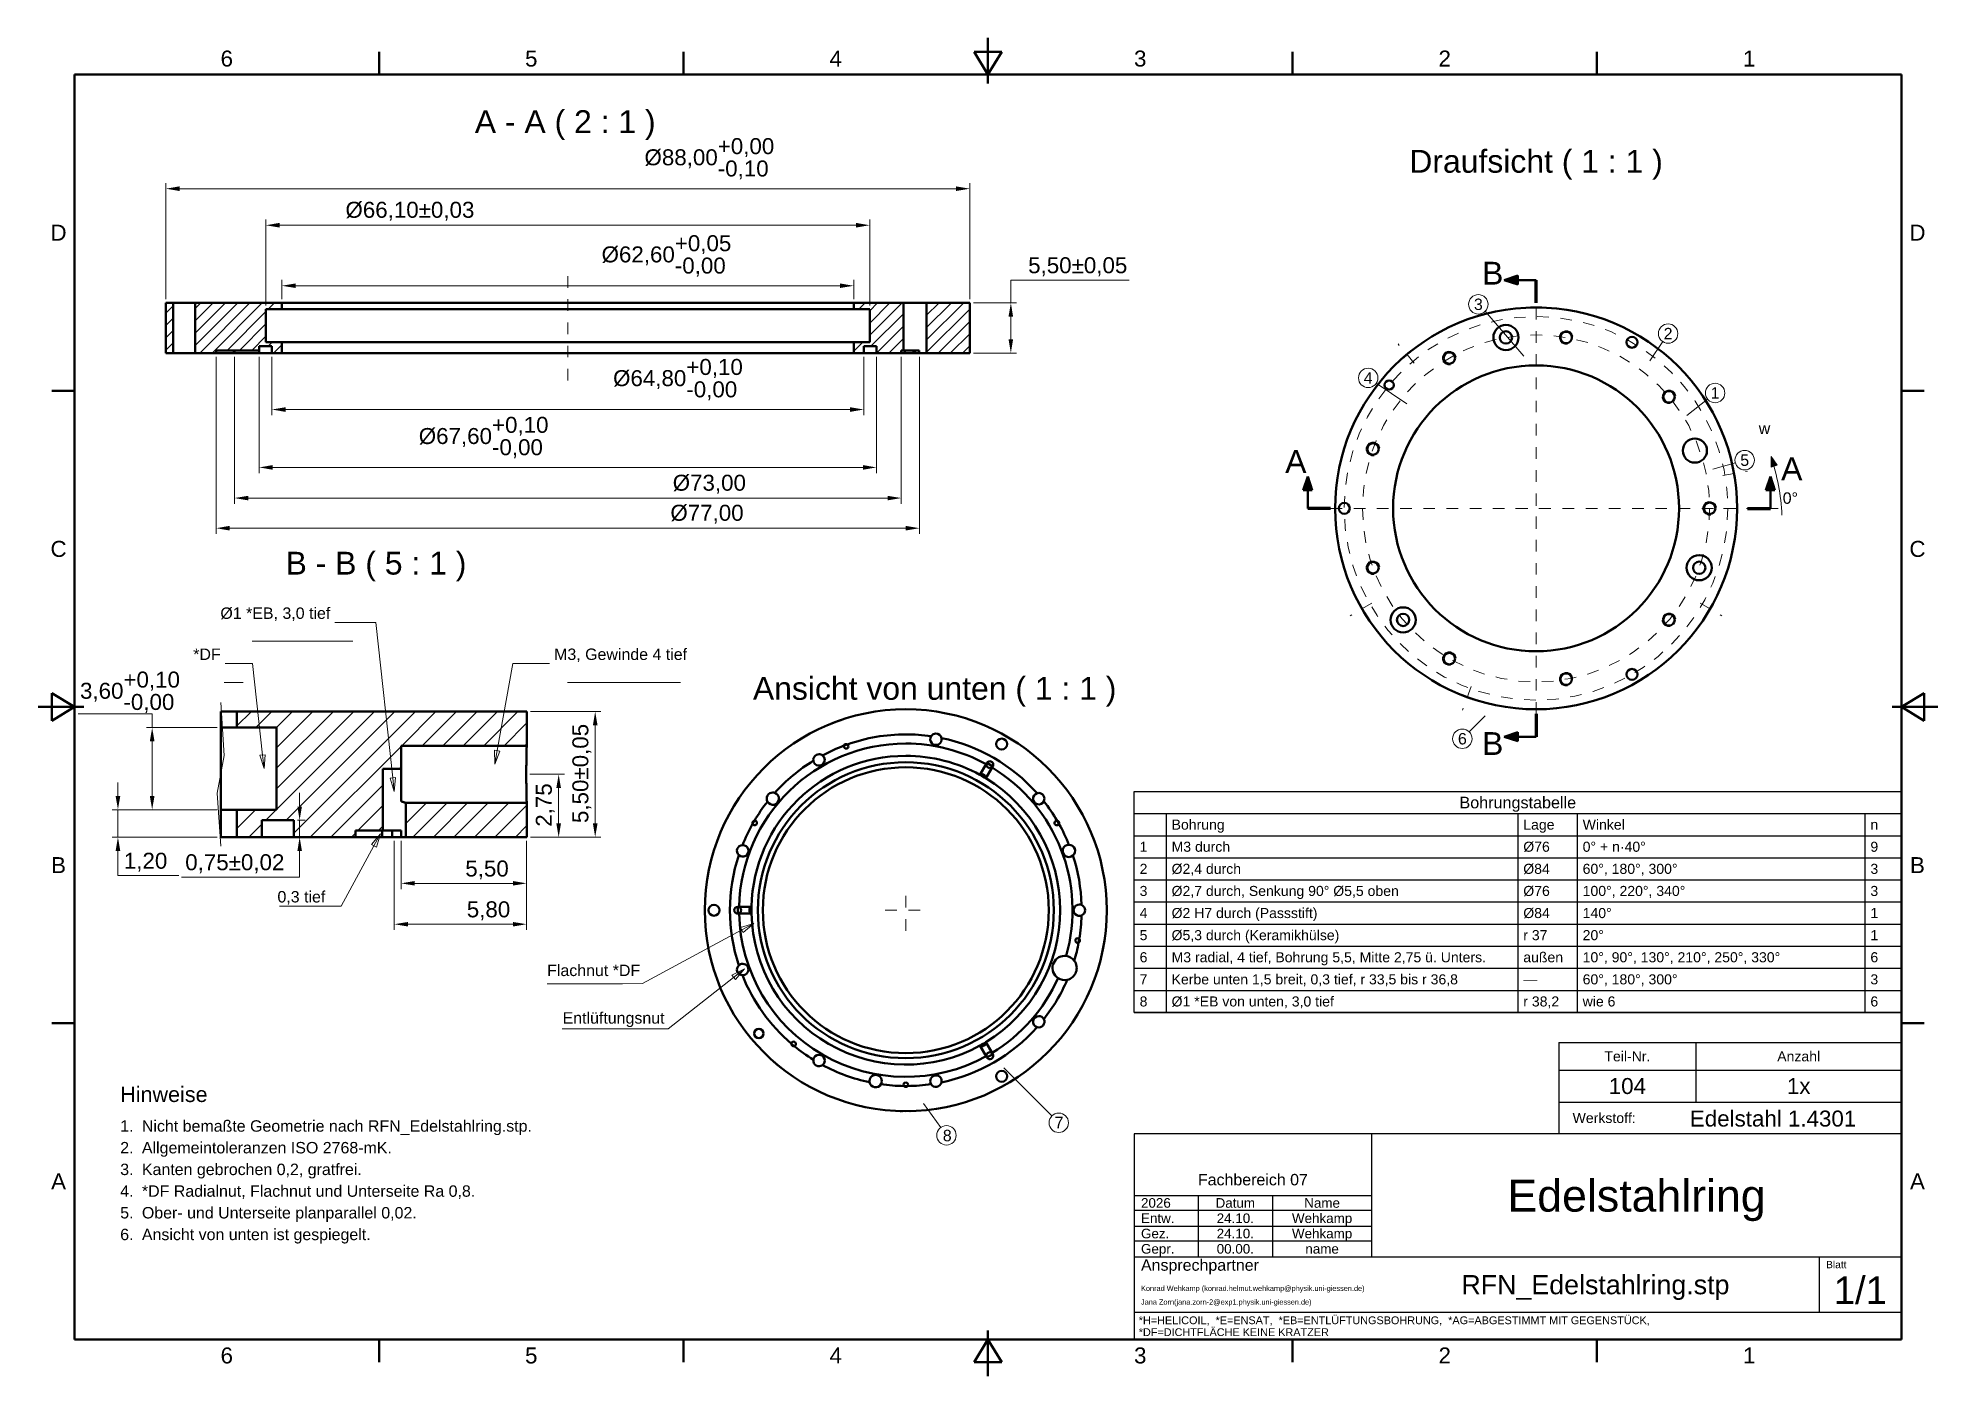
# Model space of a CAD drawing. Header units: inches. Extents: x 0.8 to 17.2, y 0.6 to 12.1.
import ezdxf
from ezdxf.enums import TextEntityAlignment as Align

# ---------------------------------------------------------------- set-up
doc = ezdxf.new("R2010")
doc.units = ezdxf.units.IN
doc.header["$MEASUREMENT"] = 0
doc.linetypes.add('CENTER2', pattern=[1.125, 0.75, -0.125, 0.125, -0.125])
doc.layers.get('0').update_dxf_attribs({"lineweight": 25})
for name, color, linetype, lineweight in [('BEMASSUNG', 7, 'Continuous', 18), ('GEWINDE', 7, 'Continuous', 18), ('MITTELLINIE', 7, 'CENTER2', 18), ('RAHMEN', 7, 'Continuous', 50), ('SCHNITTLINIE', 7, 'Continuous', 50), ('SCHRAFFUR', 7, 'Continuous', 18), ('SCHRIFTFELD', 7, 'Continuous', 25), ('SICHTKANTE', 7, 'Continuous', 50), ('TEXT', 7, 'Continuous', 18)]:
    doc.layers.add(name, color=color, linetype=linetype, lineweight=lineweight)
doc.styles.add('ISO_100', font='arial.ttf')
doc.styles.add('ISO_101', font='arial.ttf')
doc.styles.add('ISO_102', font='arial.ttf')
doc.styles.add('ISO_14', font='arial.ttf')
doc.styles.add('ISO_15', font='arial.ttf')
doc.styles.add('ISO_20', font='arial.ttf')
doc.styles.add('ISO_72', font='arial.ttf')
doc.styles.add('ISO_73', font='arial.ttf')
doc.styles.add('ISO_75', font='arial.ttf')
doc.styles.add('ISO_78', font='arial.ttf')
doc.styles.add('ISO_79', font='arial.ttf')
doc.styles.add('ISO_80', font='arial.ttf')
doc.styles.add('ISO_81', font='arial.ttf')
doc.styles.add('ISO_82', font='arial.ttf')
doc.styles.add('ISO_83', font='arial.ttf')
doc.styles.add('ISO_86', font='arial.ttf')
doc.styles.add('ISO_89', font='arial.ttf')
doc.styles.add('ISO_92', font='arial.ttf')
doc.styles.add('ISO_95', font='arial.ttf')
doc.styles.add('ISO_98', font='arial.ttf')
doc.styles.add('ISO_99', font='arial.ttf')
doc.styles.add('ISO_DWG_RFN', font='arial.ttf')
doc.dimstyles.new('DWG_RFN', dxfattribs={"dimtxt": 0.137795, "dimasz": 0.11811, "dimexe": 0.049213, "dimexo": 0.031496, "dimgap": 0.031496, "dimtad": 1, "dimlfac": 25.4, "dimtxsty": 'ISO_DWG_RFN', "dimcen": 2.5, "dimclrd": 7, "dimclre": 7, "dimclrt": 7, "dimadec": 1, "dimazin": 3, "dimtfac": 1, "dimtmove": 0, "dimatfit": 3, "dimfxl": 0, "dimlwd": 18, "dimlwe": 18})

msp = doc.modelspace()

# ---------------------------------------------------------------- texts
at = {"layer": 'RAHMEN', "style": 'ISO_14'}
for s, p in [('6', (2.44619, 11.93504)), ('5', (5.07087, 11.93504)), ('4', (7.69554, 11.93504)), ('3', (10.32021, 11.93504)), ('2', (12.94488, 11.93504)), ('1', (15.56955, 11.93504)), ('D', (0.99606, 10.43406)), ('D', (17.01969, 10.43406)), ('C', (0.99606, 7.70768)), ('C', (17.01969, 7.70768)), ('B', (0.99606, 4.9813)), ('B', (17.01969, 4.9813)), ('A', (0.99606, 2.25492)), ('A', (17.01969, 2.25492)), ('6', (2.44619, 0.75394)), ('5', (5.07087, 0.75394)), ('4', (7.69554, 0.75394)), ('3', (10.32021, 0.75394)), ('2', (12.94488, 0.75394)), ('1', (15.56955, 0.75394))]:
    msp.add_text(s, height=0.1378, dxfattribs=at).set_placement(p, align=Align.MIDDLE_CENTER)
at = {"layer": 'SCHRIFTFELD'}
for s, height, style, p in [('Teil-Nr.', 0.086614, 'ISO_73', (14.51969, 3.33268)), ('Anzahl', 0.086614, 'ISO_73', (15.99606, 3.33268)), ('Fachbereich 07', 0.0984252, 'ISO_79', (11.29134, 2.26969))]:
    msp.add_text(s, height=height, dxfattribs=dict(at, style=style)).set_placement(p, align=Align.MIDDLE_CENTER)
for s, height, style, p in [('Werkstoff:', 0.086614, 'ISO_72', (14.04724, 2.80118)), ('Ansprechpartner', 0.0984252, 'ISO_78', (10.32677, 1.53346)), ('Blatt', 0.062992, 'ISO_75', (16.23228, 1.5374))]:
    msp.add_text(s, height=height, dxfattribs=dict(at, style=style)).set_placement(p, align=Align.MIDDLE_LEFT)
at = {"layer": 'SCHRIFTFELD', "color": 8, "true_color": 0x808080, "style": 'ISO_80'}
for s, p in [('*H=HELICOIL,  *E=ENSAT,  *EB=ENTLÜFTUNGSBOHRUNG,  *AG=ABGESTIMMT MIT GEGENSTÜCK,', (10.30709, 1.05709)), ('*DF=DICHTFLÄCHE KEINE KRATZER', (10.30709, 0.95472))]:
    msp.add_text(s, height=0.0669291, dxfattribs=at).set_placement(p, align=Align.MIDDLE_LEFT)
at = {"layer": 'TEXT'}
for s, height, style, p in [('A - A ( 2 : 1 )', 0.1968504, 'ISO_20', (5.36348, 11.39102)), ('Draufsicht ( 1 : 1 )', 0.1968504, 'ISO_20', (13.73228, 11.04921)), ('B', 0.19685, 'ISO_20', (13.35827, 10.08465)), ('3', 0.09843, 'ISO_79', (13.23471, 9.81628)), ('2', 0.09843, 'ISO_79', (14.87047, 9.56378)), ('4', 0.09843, 'ISO_79', (12.28504, 9.18142)), ('1', 0.09843, 'ISO_79', (15.27524, 9.05157)), ('A', 0.19685, 'ISO_20', (11.66142, 8.46109)), ('5', 0.09843, 'ISO_79', (15.53065, 8.47251)), ('A', 0.19685, 'ISO_20', (15.93636, 8.398)), ('B - B ( 5 : 1 )', 0.1968504, 'ISO_20', (3.73228, 7.58465)), ('Ansicht von unten ( 1 : 1 )', 0.1968504, 'ISO_20', (8.54806, 6.50524)), ('6', 0.09843, 'ISO_79', (13.09689, 6.07088)), ('B', 0.19685, 'ISO_20', (13.35827, 6.02953)), ('Bohrungstabelle', 0.0996063, 'ISO_95', (13.5748, 5.52087)), ('7', 0.09843, 'ISO_79', (9.6203, 2.76238)), ('8', 0.09843, 'ISO_79', (8.65657, 2.64995)), ('Datum', 0.082677, 'ISO_100', (11.13976, 2.0689)), ('Name', 0.082677, 'ISO_100', (11.8878, 2.0689))]:
    msp.add_text(s, height=height, dxfattribs=dict(at, style=style)).set_placement(p, align=Align.MIDDLE_CENTER)
for s, height, style, p in [('w', 0.09843, 'ISO_82', (15.65169, 8.69688)), ('0°', 0.098425, 'ISO_82', (15.85827, 8.09646)), ('M3, Gewinde 4 tief', 0.0984252, 'ISO_82', (5.26772, 6.75)), ('Hinweise', 0.132874, 'ISO_102', (1.52756, 2.93898)), ('Nicht bemaßte Geometrie nach RFN_Edelstahlring.stp.', 0.0984252, 'ISO_82', (1.71457, 2.68307)), ('1.', 0.098425, 'ISO_82', (1.52756, 2.68307)), ('2.', 0.098425, 'ISO_82', (1.52756, 2.49606)), ('Allgemeintoleranzen ISO 2768-mK.', 0.0984252, 'ISO_82', (1.71457, 2.49606)), ('3.', 0.098425, 'ISO_82', (1.52756, 2.30906)), ('Kanten gebrochen 0,2, gratfrei.', 0.0984252, 'ISO_82', (1.71457, 2.30906)), ('4.', 0.098425, 'ISO_82', (1.52756, 2.12205)), ('*DF Radialnut, Flachnut und Unterseite Ra 0,8.', 0.0984252, 'ISO_82', (1.71457, 2.12205)), ('5.', 0.098425, 'ISO_82', (1.52756, 1.93504)), ('Ober- und Unterseite planparallel 0,02.', 0.0984252, 'ISO_82', (1.71457, 1.93504)), ('6.', 0.098425, 'ISO_82', (1.52756, 1.74803)), ('Ansicht von unten ist gespiegelt.', 0.0984252, 'ISO_82', (1.71457, 1.74803))]:
    msp.add_text(s, height=height, dxfattribs=dict(at, style=style)).set_placement(p)
at = {"layer": 'TEXT', "style": 'ISO_81'}
for s, height, p in [('Ø1 *EB, 3,0 tief', 0.0984252, (3.33858, 7.10433)), ('*DF', 0.098425, (2.3937, 6.75)), ('0,3 tief', 0.098425, (3.29567, 4.65933)), ('Flachnut *DF', 0.0984252, (6.00995, 4.02474)), ('Entlüftungsnut', 0.0984252, (6.2197, 3.6147))]:
    msp.add_text(s, height=height, dxfattribs=at).set_placement(p, align=Align.RIGHT)
at = {"layer": 'TEXT'}
for s, height, style, p in [('Bohrung', 0.086614, 'ISO_72', (10.59055, 5.33031)), ('Lage', 0.086614, 'ISO_72', (13.62205, 5.33031)), ('Winkel', 0.086614, 'ISO_72', (14.13386, 5.33031)), ('n', 0.08661, 'ISO_72', (16.61417, 5.33031)), ('1', 0.08661, 'ISO_72', (10.31496, 5.13976)), ('M3 durch', 0.086614, 'ISO_72', (10.59055, 5.13976)), ('Ø76', 0.086614, 'ISO_72', (13.62205, 5.13976)), ('0° + n·40°', 0.086614, 'ISO_72', (14.13386, 5.13976)), ('9', 0.08661, 'ISO_72', (16.61417, 5.13976)), ('2', 0.08661, 'ISO_72', (10.31496, 4.94921)), ('Ø2,4 durch', 0.086614, 'ISO_72', (10.59055, 4.94921)), ('Ø84', 0.086614, 'ISO_72', (13.62205, 4.94921)), ('60°, 180°, 300°', 0.0866142, 'ISO_72', (14.13386, 4.94921)), ('3', 0.08661, 'ISO_72', (16.61417, 4.94921)), ('3', 0.08661, 'ISO_72', (10.31496, 4.75866)), ('Ø2,7 durch, Senkung 90° Ø5,5 oben', 0.0866142, 'ISO_72', (10.59055, 4.75866)), ('Ø76', 0.086614, 'ISO_72', (13.62205, 4.75866)), ('100°, 220°, 340°', 0.0866142, 'ISO_72', (14.13386, 4.75866)), ('3', 0.08661, 'ISO_72', (16.61417, 4.75866)), ('4', 0.08661, 'ISO_72', (10.31496, 4.56811)), ('Ø2 H7 durch (Passstift)', 0.0866142, 'ISO_72', (10.59055, 4.56811)), ('Ø84', 0.086614, 'ISO_72', (13.62205, 4.56811)), ('140°', 0.086614, 'ISO_72', (14.13386, 4.56811)), ('1', 0.08661, 'ISO_72', (16.61417, 4.56811)), ('Ø5,3 durch (Keramikhülse)', 0.0866142, 'ISO_72', (10.59055, 4.37756)), ('r 37', 0.086614, 'ISO_72', (13.62205, 4.37756)), ('20°', 0.086614, 'ISO_72', (14.13386, 4.37756)), ('5', 0.08661, 'ISO_72', (10.31496, 4.37756)), ('1', 0.08661, 'ISO_72', (16.61417, 4.37756)), ('6', 0.08661, 'ISO_72', (10.31496, 4.18701)), ('M3 radial, 4 tief, Bohrung 5,5, Mitte 2,75 ü. Unters.', 0.0866142, 'ISO_72', (10.59055, 4.18701)), ('außen', 0.086614, 'ISO_72', (13.62205, 4.18701)), ('10°, 90°, 130°, 210°, 250°, 330°', 0.0866142, 'ISO_72', (14.13386, 4.18701)), ('6', 0.08661, 'ISO_72', (16.61417, 4.18701)), ('7', 0.08661, 'ISO_72', (10.31496, 3.99646)), ('Kerbe unten 1,5 breit, 0,3 tief, r 33,5 bis r 36,8', 0.0866142, 'ISO_72', (10.59055, 3.99646)), ('—', 0.08661, 'ISO_72', (13.62205, 3.99646)), ('60°, 180°, 300°', 0.0866142, 'ISO_72', (14.13386, 3.99646)), ('3', 0.08661, 'ISO_72', (16.61417, 3.99646)), ('8', 0.08661, 'ISO_72', (10.31496, 3.80591)), ('Ø1 *EB von unten, 3,0 tief', 0.0866142, 'ISO_72', (10.59055, 3.80591)), ('r 38,2', 0.086614, 'ISO_72', (13.62205, 3.80591)), ('wie 6', 0.086614, 'ISO_72', (14.13386, 3.80591)), ('6', 0.08661, 'ISO_72', (16.61417, 3.80591)), ('Entw.', 0.082677, 'ISO_99', (10.32677, 1.93701)), ('Gez.', 0.082677, 'ISO_99', (10.32677, 1.80512)), ('Gepr.', 0.082677, 'ISO_99', (10.32677, 1.67323)), ('Konrad Wehkamp (konrad.helmut.wehkamp@physik.uni-giessen.de)', 0.0452756, 'ISO_92', (10.32677, 1.33268)), ('Jana Zorn(jana.zorn-2@exp1.physik.uni-giessen.de)', 0.0452756, 'ISO_92', (10.32677, 1.21457))]:
    msp.add_text(s, height=height, dxfattribs=dict(at, style=style)).set_placement(p, align=Align.MIDDLE_LEFT)
at = {"layer": 'TEXT', "color": 5, "true_color": 0x0000ff}
for s, height, style, p in [('104', 0.137795, 'ISO_15', (14.51969, 3.07677)), ('1x', 0.137795, 'ISO_15', (15.99606, 3.07677)), ('Edelstahl 1.4301', 0.1377953, 'ISO_15', (15.77509, 2.79627)), ('Edelstahlring', 0.2755905, 'ISO_89', (14.59843, 2.13189)), ('24.10.', 0.082677, 'ISO_98', (11.13976, 1.93701)), ('Wehkamp', 0.082677, 'ISO_98', (11.8878, 1.93701)), ('24.10.', 0.082677, 'ISO_98', (11.13976, 1.80512)), ('Wehkamp', 0.082677, 'ISO_98', (11.8878, 1.80512)), ('00.00.', 0.082677, 'ISO_98', (11.13976, 1.67323)), ('name', 0.082677, 'ISO_98', (11.8878, 1.67323)), ('RFN_Edelstahlring.stp', 0.1653543, 'ISO_86', (14.24409, 1.36417)), ('1/1', 0.23622, 'ISO_83', (16.52756, 1.31693))]:
    msp.add_text(s, height=height, dxfattribs=dict(at, style=style)).set_placement(p, align=Align.MIDDLE_CENTER)
at = {"layer": 'TEXT', "color": 5, "true_color": 0x0000ff, "style": 'ISO_101'}
msp.add_text('2026', height=0.082677, dxfattribs=at).set_placement((10.32677, 2.0689), align=Align.MIDDLE_LEFT)

# ---------------------------------------------------------------- blocks, each defined once
blk = doc.blocks.new('Leader Text1')
at = {"layer": 'BEMASSUNG', "color": 7, "lineweight": 18}
for p, q in [((4.777, 5.969), (4.913, 6.719)), ((4.913, 6.719), (5.228, 6.719)), ((4.754, 5.973), (4.756, 5.852)), ((4.8, 5.964), (4.754, 5.973)), ((4.777, 5.969), (4.756, 5.852)), ((4.756, 5.852), (4.8, 5.964))]:
    blk.add_line(p, q, dxfattribs=at)
at = {"layer": 'BEMASSUNG', "color": 7, "lineweight": 18, "flags": 128}
blk.add_lwpolyline([(4.754, 5.973), (4.756, 5.852), (4.8, 5.964), (4.754, 5.973)], dxfattribs=at)
at = {"layer": 'BEMASSUNG', "color": 7}
blk.add_solid([(4.754, 5.973), (4.756, 5.852), (4.8, 5.964), (4.754, 5.973)], dxfattribs=at)
blk = doc.blocks.new('Leader Text2')
at = {"layer": 'BEMASSUNG', "color": 7, "lineweight": 18}
for p, q in [((3.772, 5.252), (3.694, 5.16)), ((3.715, 5.148), (3.772, 5.252)), ((3.736, 5.137), (3.772, 5.252)), ((3.715, 5.148), (3.432, 4.628)), ((3.694, 5.16), (3.736, 5.137)), ((3.432, 4.628), (3.335, 4.628))]:
    blk.add_line(p, q, dxfattribs=at)
at = {"layer": 'BEMASSUNG', "color": 7, "lineweight": 18, "flags": 128}
blk.add_lwpolyline([(3.736, 5.137), (3.772, 5.252), (3.694, 5.16), (3.736, 5.137)], dxfattribs=at)
at = {"layer": 'BEMASSUNG', "color": 7}
blk.add_solid([(3.736, 5.137), (3.772, 5.252), (3.694, 5.16), (3.736, 5.137)], dxfattribs=at)
blk = doc.blocks.new('Leader Text3')
at = {"layer": 'BEMASSUNG', "color": 7, "lineweight": 18}
for p, q in [((3.732, 7.073), (3.378, 7.073)), ((3.877, 5.734), (3.732, 7.073)), ((3.901, 5.736), (3.854, 5.731)), ((3.877, 5.734), (3.89, 5.616)), ((3.89, 5.616), (3.901, 5.736)), ((3.854, 5.731), (3.89, 5.616))]:
    blk.add_line(p, q, dxfattribs=at)
at = {"layer": 'BEMASSUNG', "color": 7, "lineweight": 18, "flags": 128}
blk.add_lwpolyline([(3.854, 5.731), (3.89, 5.616), (3.901, 5.736), (3.854, 5.731)], dxfattribs=at)
at = {"layer": 'BEMASSUNG', "color": 7}
blk.add_solid([(3.854, 5.731), (3.89, 5.616), (3.901, 5.736), (3.854, 5.731)], dxfattribs=at)
blk = doc.blocks.new('Leader Text4')
at = {"layer": 'BEMASSUNG', "color": 7, "lineweight": 18}
for p, q in [((2.669, 6.719), (2.433, 6.719)), ((2.755, 5.93), (2.669, 6.719)), ((2.778, 5.933), (2.731, 5.928)), ((2.731, 5.928), (2.768, 5.813)), ((2.755, 5.93), (2.768, 5.813)), ((2.768, 5.813), (2.778, 5.933))]:
    blk.add_line(p, q, dxfattribs=at)
at = {"layer": 'BEMASSUNG', "color": 7, "lineweight": 18, "flags": 128}
blk.add_lwpolyline([(2.731, 5.928), (2.768, 5.813), (2.778, 5.933), (2.731, 5.928)], dxfattribs=at)
at = {"layer": 'BEMASSUNG', "color": 7}
blk.add_solid([(2.731, 5.928), (2.768, 5.813), (2.778, 5.933), (2.731, 5.928)], dxfattribs=at)
blk = doc.blocks.new('Leader Text5')
at = {"layer": 'BEMASSUNG', "color": 7, "lineweight": 18}
for p, q in [((6.989, 4.478), (6.874, 4.443)), ((6.874, 4.443), (6.897, 4.401)), ((6.885, 4.422), (6.989, 4.478)), ((6.897, 4.401), (6.989, 4.478)), ((6.885, 4.422), (6.029, 3.96)), ((6.029, 3.96), (5.858, 3.959))]:
    blk.add_line(p, q, dxfattribs=at)
at = {"layer": 'BEMASSUNG', "color": 7, "lineweight": 18, "flags": 128}
blk.add_lwpolyline([(6.897, 4.401), (6.989, 4.478), (6.874, 4.443), (6.897, 4.401)], dxfattribs=at)
at = {"layer": 'BEMASSUNG', "color": 7}
blk.add_solid([(6.897, 4.401), (6.989, 4.478), (6.874, 4.443), (6.897, 4.401)], dxfattribs=at)
blk = doc.blocks.new('Leader Text6')
at = {"layer": 'BEMASSUNG', "color": 7, "lineweight": 18}
for p, q in [((6.815, 4.013), (6.252, 3.569)), ((6.908, 4.086), (6.801, 4.032)), ((6.801, 4.032), (6.83, 3.995)), ((6.815, 4.013), (6.908, 4.086)), ((6.83, 3.995), (6.908, 4.086)), ((6.252, 3.569), (6.094, 3.569))]:
    blk.add_line(p, q, dxfattribs=at)
at = {"layer": 'BEMASSUNG', "color": 7, "lineweight": 18, "flags": 128}
blk.add_lwpolyline([(6.83, 3.995), (6.908, 4.086), (6.801, 4.032), (6.83, 3.995)], dxfattribs=at)
at = {"layer": 'BEMASSUNG', "color": 7}
blk.add_solid([(6.83, 3.995), (6.908, 4.086), (6.801, 4.032), (6.83, 3.995)], dxfattribs=at)
blk = doc.blocks.new('Hatch_1')
at = {"layer": 'SCHRAFFUR', "color": 7, "linetype": 'Continuous', "lineweight": 18}
for p, q in [((1.181, 9.242), (1.244, 9.305)), ((1.181, 9.136), (1.244, 9.199)), ((1.181, 9.03), (1.244, 9.093)), ((1.181, 8.924), (1.244, 8.987))]:
    blk.add_line(p, q, dxfattribs=at)
blk = doc.blocks.new('Hatch_2')
at = {"layer": 'SCHRAFFUR', "color": 7, "linetype": 'Continuous', "lineweight": 18}
for p, q in [((7.736, 9.327), (7.74, 9.331)), ((7.736, 9.221), (7.846, 9.331)), ((7.736, 9.115), (7.952, 9.331)), ((7.736, 9.009), (8.058, 9.331)), ((7.736, 8.903), (8.11, 9.277)), ((7.837, 8.898), (8.11, 9.171)), ((7.943, 8.898), (8.11, 9.065)), ((8.049, 8.898), (8.11, 8.959))]:
    blk.add_line(p, q, dxfattribs=at)
blk = doc.blocks.new('Hatch_3')
at = {"layer": 'SCHRAFFUR', "color": 7, "linetype": 'Continuous', "lineweight": 18}
for p, q in [((7.154, 9.276), (7.209, 9.331)), ((7.248, 9.263), (7.315, 9.331)), ((7.248, 9.157), (7.422, 9.331)), ((7.248, 9.051), (7.528, 9.331)), ((7.259, 8.956), (7.539, 9.236)), ((7.307, 8.898), (7.539, 9.13)), ((7.413, 8.898), (7.539, 9.024)), ((7.11, 8.913), (7.189, 8.992)), ((7.519, 8.898), (7.52, 8.899))]:
    blk.add_line(p, q, dxfattribs=at)
blk = doc.blocks.new('Hatch_4')
at = {"layer": 'SCHRAFFUR', "color": 7, "linetype": 'Continuous', "lineweight": 18}
for p, q in [((1.433, 9.282), (1.482, 9.331)), ((1.433, 9.176), (1.588, 9.331)), ((1.433, 9.07), (1.694, 9.331)), ((1.433, 8.964), (1.8, 9.331)), ((1.473, 8.898), (1.906, 9.331)), ((1.579, 8.898), (2.012, 9.331)), ((1.709, 8.921), (2.043, 9.256)), ((2.063, 9.276), (2.118, 9.331)), ((2.169, 9.276), (2.181, 9.288)), ((1.815, 8.921), (2.043, 9.15)), ((1.921, 8.921), (2.043, 9.044)), ((2.062, 8.956), (2.098, 8.992)), ((2.109, 8.898), (2.181, 8.969))]:
    blk.add_line(p, q, dxfattribs=at)
blk = doc.blocks.new('Hatch_5')
at = {"layer": 'SCHRAFFUR', "color": 7, "linetype": 'Continuous', "lineweight": 18}
for p, q in [((3.248, 5.016), (3.252, 5.02)), ((3.248, 4.839), (3.429, 5.02)), ((3.31, 4.724), (3.605, 5.02)), ((3.487, 4.724), (3.782, 5.02)), ((3.664, 4.724), (3.959, 5.02)), ((3.841, 4.724), (4.136, 5.02)), ((4.017, 4.724), (4.291, 4.998)), ((4.194, 4.724), (4.291, 4.822))]:
    blk.add_line(p, q, dxfattribs=at)
blk = doc.blocks.new('Hatch_6')
at = {"layer": 'SCHRAFFUR', "color": 7, "linetype": 'Continuous', "lineweight": 18}
for p, q in [((1.791, 5.68), (1.918, 5.807)), ((1.957, 5.669), (2.095, 5.807)), ((2.134, 5.669), (2.272, 5.807)), ((2.136, 5.495), (2.448, 5.807)), ((2.136, 5.318), (2.625, 5.807)), ((2.136, 5.141), (2.802, 5.807)), ((2.136, 4.964), (2.979, 5.807)), ((2.218, 4.87), (3.155, 5.807)), ((2.283, 4.758), (3.332, 5.807)), ((3.214, 5.512), (3.509, 5.807)), ((3.39, 5.512), (3.686, 5.807)), ((3.567, 5.512), (3.863, 5.807)), ((3.744, 5.512), (4.039, 5.807)), ((3.921, 5.512), (4.216, 5.807)), ((4.098, 5.512), (4.291, 5.706)), ((2.426, 4.724), (3.209, 5.507)), ((4.274, 5.512), (4.291, 5.529)), ((3.192, 5.313), (3.209, 5.33)), ((2.603, 4.724), (3.051, 5.173)), ((1.791, 4.797), (1.955, 4.961)), ((2.042, 4.87), (2.132, 4.961)), ((2.837, 4.781), (3.051, 4.996)), ((1.896, 4.724), (2.008, 4.836)), ((2.78, 4.724), (2.815, 4.76)), ((3.014, 4.781), (3.051, 4.819))]:
    blk.add_line(p, q, dxfattribs=at)
blk = doc.blocks.new('*D19')
at = {"layer": 'BEMASSUNG', "color": 7, "lineweight": 18, "transparency": 16777216}
for p, q in [((3.89, 5.191), (3.89, 4.422)), ((5.031, 5.191), (5.031, 4.422)), ((4.008, 4.472), (4.913, 4.472))]:
    blk.add_line(p, q, dxfattribs=at)
at = {"layer": 'BEMASSUNG', "color": 7, "transparency": 16777216}
for points in [[(4.008, 4.491), (4.008, 4.452), (3.89, 4.472)], [(4.913, 4.491), (4.913, 4.452), (5.031, 4.472)]]:
    blk.add_solid(points, dxfattribs=at)
at = {"layer": 'Defpoints', "color": 0, "transparency": 16777216}
for p in [(3.89, 5.222), (5.031, 5.222), (5.031, 4.472)]:
    blk.add_point(p, dxfattribs=at)
at = {"layer": 'BEMASSUNG', "color": 7, "lineweight": 18, "transparency": 16777216, "insert": (4.515, 4.669), "char_height": 0.1378, "attachment_point": 1, "style": 'ISO_DWG_RFN'}
blk.add_mtext('\\A1;{5,80}', dxfattribs=at)
blk = doc.blocks.new('*D20')
at = {"layer": 'BEMASSUNG', "color": 7, "lineweight": 18, "transparency": 16777216}
for p, q in [((3.948, 5.191), (3.948, 4.775)), ((5.031, 5.191), (5.031, 4.775)), ((4.067, 4.824), (4.913, 4.824))]:
    blk.add_line(p, q, dxfattribs=at)
at = {"layer": 'BEMASSUNG', "color": 7, "transparency": 16777216}
for points in [[(4.067, 4.844), (4.067, 4.805), (3.948, 4.824)], [(4.913, 4.844), (4.913, 4.805), (5.031, 4.824)]]:
    blk.add_solid(points, dxfattribs=at)
at = {"layer": 'Defpoints', "color": 0, "transparency": 16777216}
for p in [(3.948, 5.222), (5.031, 5.222), (5.031, 4.824)]:
    blk.add_point(p, dxfattribs=at)
at = {"layer": 'BEMASSUNG', "color": 7, "lineweight": 18, "transparency": 16777216, "insert": (4.502, 5.021), "char_height": 0.1378, "attachment_point": 1, "style": 'ISO_DWG_RFN'}
blk.add_mtext('\\A1;{5,50}', dxfattribs=at)
blk = doc.blocks.new('*D21')
at = {"layer": 'BEMASSUNG', "color": 7, "lineweight": 18, "transparency": 16777216}
for p, q in [((3.074, 5.486), (3.074, 5.604)), ((3.055, 5.368), (3.123, 5.368)), ((3.074, 5.222), (3.074, 5.368)), ((3.055, 5.222), (3.123, 5.222)), ((3.074, 5.104), (3.074, 4.986)), ((3.074, 4.878), (3.074, 4.986)), ((2.056, 4.878), (3.074, 4.878))]:
    blk.add_line(p, q, dxfattribs=at)
at = {"layer": 'BEMASSUNG', "color": 7, "transparency": 16777216}
for points in [[(3.055, 5.486), (3.094, 5.486), (3.074, 5.368)], [(3.055, 5.104), (3.094, 5.104), (3.074, 5.222)]]:
    blk.add_solid(points, dxfattribs=at)
at = {"layer": 'Defpoints', "color": 0, "transparency": 16777216}
for p in [(3.024, 5.368), (3.074, 5.368), (3.024, 5.222)]:
    blk.add_point(p, dxfattribs=at)
at = {"layer": 'BEMASSUNG', "color": 7, "lineweight": 18, "transparency": 16777216, "insert": (2.088, 5.075), "char_height": 0.1378, "attachment_point": 1, "style": 'ISO_DWG_RFN'}
blk.add_mtext('\\A1;{0,75±0,02}', dxfattribs=at)
blk = doc.blocks.new('*D22')
at = {"layer": 'BEMASSUNG', "color": 7, "lineweight": 18, "transparency": 16777216}
for p, q in [((5.063, 6.305), (5.671, 6.305)), ((5.622, 5.341), (5.622, 6.187)), ((5.063, 5.222), (5.671, 5.222))]:
    blk.add_line(p, q, dxfattribs=at)
at = {"layer": 'BEMASSUNG', "color": 7, "transparency": 16777216}
for points in [[(5.602, 6.187), (5.642, 6.187), (5.622, 6.305)], [(5.602, 5.341), (5.642, 5.341), (5.622, 5.222)]]:
    blk.add_solid(points, dxfattribs=at)
at = {"layer": 'Defpoints', "color": 0, "transparency": 16777216}
for p in [(5.031, 6.305), (5.622, 6.305), (5.031, 5.222)]:
    blk.add_point(p, dxfattribs=at)
at = {"layer": 'BEMASSUNG', "color": 7, "lineweight": 18, "transparency": 16777216, "insert": (5.425, 5.344), "char_height": 0.1378, "attachment_point": 1, "rotation": 90, "style": 'ISO_DWG_RFN'}
blk.add_mtext('\\A1;{5,50±0,05}', dxfattribs=at)
blk = doc.blocks.new('*D23')
at = {"layer": 'BEMASSUNG', "color": 7, "lineweight": 18, "transparency": 16777216}
for p, q in [((5.059, 5.764), (5.356, 5.764)), ((5.307, 5.341), (5.307, 5.646)), ((5.063, 5.222), (5.356, 5.222))]:
    blk.add_line(p, q, dxfattribs=at)
at = {"layer": 'BEMASSUNG', "color": 7, "transparency": 16777216}
for points in [[(5.287, 5.646), (5.327, 5.646), (5.307, 5.764)], [(5.287, 5.341), (5.327, 5.341), (5.307, 5.222)]]:
    blk.add_solid(points, dxfattribs=at)
at = {"layer": 'Defpoints', "color": 0, "transparency": 16777216}
for p in [(5.028, 5.764), (5.307, 5.764), (5.031, 5.222)]:
    blk.add_point(p, dxfattribs=at)
at = {"layer": 'BEMASSUNG', "color": 7, "lineweight": 18, "transparency": 16777216, "insert": (5.11, 5.312), "char_height": 0.1378, "attachment_point": 1, "rotation": 90, "style": 'ISO_DWG_RFN'}
blk.add_mtext('\\A1;{2,75}', dxfattribs=at)
blk = doc.blocks.new('*D24')
at = {"layer": 'BEMASSUNG', "color": 7, "lineweight": 18, "transparency": 16777216}
for p, q in [((1.803, 6.287), (1.165, 6.287)), ((1.803, 6.285), (1.803, 6.167)), ((2.362, 6.167), (1.754, 6.167)), ((1.803, 5.577), (1.803, 6.049)), ((2.362, 5.459), (1.754, 5.459))]:
    blk.add_line(p, q, dxfattribs=at)
at = {"layer": 'BEMASSUNG', "color": 7, "transparency": 16777216}
for points in [[(1.783, 6.049), (1.823, 6.049), (1.803, 6.167)], [(1.783, 5.577), (1.823, 5.577), (1.803, 5.459)]]:
    blk.add_solid(points, dxfattribs=at)
at = {"layer": 'Defpoints', "color": 0, "transparency": 16777216}
for p in [(1.803, 6.167), (2.394, 6.167), (2.394, 5.459)]:
    blk.add_point(p, dxfattribs=at)
at = {"layer": 'BEMASSUNG', "color": 7, "lineweight": 18, "transparency": 16777216, "insert": (1.181, 6.319), "char_height": 0.1378, "attachment_point": 7, "style": 'ISO_DWG_RFN'}
blk.add_mtext('\\A1;{3,60\\S+0,10^ -0,00;}', dxfattribs=at)
blk = doc.blocks.new('*D25')
at = {"layer": 'BEMASSUNG', "color": 7, "lineweight": 18, "transparency": 16777216}
for p, q in [((1.508, 5.577), (1.508, 5.695)), ((2.362, 5.459), (1.459, 5.459)), ((1.508, 5.222), (1.508, 5.459)), ((2.362, 5.222), (1.459, 5.222)), ((1.508, 5.104), (1.508, 4.986)), ((1.508, 4.891), (1.508, 4.986)), ((2.033, 4.891), (1.508, 4.891))]:
    blk.add_line(p, q, dxfattribs=at)
at = {"layer": 'BEMASSUNG', "color": 7, "transparency": 16777216}
for points in [[(1.488, 5.577), (1.528, 5.577), (1.508, 5.459)], [(1.488, 5.104), (1.528, 5.104), (1.508, 5.222)]]:
    blk.add_solid(points, dxfattribs=at)
at = {"layer": 'Defpoints', "color": 0, "transparency": 16777216}
for p in [(1.508, 5.459), (2.394, 5.459), (2.394, 5.222)]:
    blk.add_point(p, dxfattribs=at)
at = {"layer": 'BEMASSUNG', "color": 7, "lineweight": 18, "transparency": 16777216, "insert": (1.559, 5.088), "char_height": 0.1378, "attachment_point": 1, "style": 'ISO_DWG_RFN'}
blk.add_mtext('\\A1;{1,20}', dxfattribs=at)
blk = doc.blocks.new('*D26')
at = {"layer": 'BEMASSUNG', "color": 7, "lineweight": 18, "transparency": 16777216}
for p, q in [((2.354, 9.364), (2.354, 7.837)), ((8.416, 9.364), (8.416, 7.837)), ((2.472, 7.886), (8.298, 7.886))]:
    blk.add_line(p, q, dxfattribs=at)
at = {"layer": 'BEMASSUNG', "color": 7, "transparency": 16777216}
for points in [[(2.472, 7.906), (2.472, 7.866), (2.354, 7.886)], [(8.298, 7.906), (8.298, 7.866), (8.416, 7.886)]]:
    blk.add_solid(points, dxfattribs=at)
at = {"layer": 'Defpoints', "color": 0, "transparency": 16777216}
for p in [(2.354, 9.396), (8.416, 9.396), (8.416, 7.886)]:
    blk.add_point(p, dxfattribs=at)
at = {"layer": 'BEMASSUNG', "color": 7, "lineweight": 18, "transparency": 16777216, "insert": (6.27, 8.088), "char_height": 0.1378, "attachment_point": 1, "style": 'ISO_DWG_RFN'}
blk.add_mtext('\\A1;{Ø77,00}', dxfattribs=at)
blk = doc.blocks.new('*D27')
at = {"layer": 'BEMASSUNG', "color": 7, "lineweight": 18, "transparency": 16777216}
for p, q in [((2.512, 9.364), (2.512, 8.096)), ((8.26, 9.364), (8.26, 8.096)), ((2.631, 8.146), (8.142, 8.146))]:
    blk.add_line(p, q, dxfattribs=at)
at = {"layer": 'BEMASSUNG', "color": 7, "transparency": 16777216}
for points in [[(2.631, 8.165), (2.631, 8.126), (2.512, 8.146)], [(8.142, 8.165), (8.142, 8.126), (8.26, 8.146)]]:
    blk.add_solid(points, dxfattribs=at)
at = {"layer": 'Defpoints', "color": 0, "transparency": 16777216}
for p in [(2.512, 9.396), (8.26, 9.396), (8.26, 8.146)]:
    blk.add_point(p, dxfattribs=at)
at = {"layer": 'BEMASSUNG', "color": 7, "lineweight": 18, "transparency": 16777216, "insert": (6.29, 8.347), "char_height": 0.1378, "attachment_point": 1, "style": 'ISO_DWG_RFN'}
blk.add_mtext('\\A1;{Ø73,00}', dxfattribs=at)
blk = doc.blocks.new('*D28')
at = {"layer": 'BEMASSUNG', "color": 7, "lineweight": 18, "transparency": 16777216}
for p, q in [((2.725, 9.364), (2.725, 8.361)), ((8.047, 9.364), (8.047, 8.361)), ((2.843, 8.41), (7.929, 8.41))]:
    blk.add_line(p, q, dxfattribs=at)
at = {"layer": 'BEMASSUNG', "color": 7, "transparency": 16777216}
for points in [[(2.843, 8.43), (2.843, 8.39), (2.725, 8.41)], [(7.929, 8.43), (7.929, 8.39), (8.047, 8.41)]]:
    blk.add_solid(points, dxfattribs=at)
at = {"layer": 'Defpoints', "color": 0, "transparency": 16777216}
for p in [(2.725, 9.396), (8.047, 9.396), (8.047, 8.41)]:
    blk.add_point(p, dxfattribs=at)
at = {"layer": 'BEMASSUNG', "color": 7, "lineweight": 18, "transparency": 16777216, "insert": (4.101, 8.846), "char_height": 0.1378, "attachment_point": 1, "style": 'ISO_DWG_RFN'}
blk.add_mtext('\\A1;{Ø67,60\\S+0,10^ -0,00;}', dxfattribs=at)
blk = doc.blocks.new('*D29')
at = {"layer": 'BEMASSUNG', "color": 7, "lineweight": 18, "transparency": 16777216}
for p, q in [((2.835, 9.364), (2.835, 8.86)), ((7.937, 9.364), (7.937, 8.86)), ((2.953, 8.909), (7.819, 8.909))]:
    blk.add_line(p, q, dxfattribs=at)
at = {"layer": 'BEMASSUNG', "color": 7, "transparency": 16777216}
for points in [[(2.953, 8.929), (2.953, 8.889), (2.835, 8.909)], [(7.819, 8.929), (7.819, 8.889), (7.937, 8.909)]]:
    blk.add_solid(points, dxfattribs=at)
at = {"layer": 'Defpoints', "color": 0, "transparency": 16777216}
for p in [(2.835, 9.396), (7.937, 9.396), (7.937, 8.909)]:
    blk.add_point(p, dxfattribs=at)
at = {"layer": 'BEMASSUNG', "color": 7, "lineweight": 18, "transparency": 16777216, "insert": (5.776, 9.345), "char_height": 0.1378, "attachment_point": 1, "style": 'ISO_DWG_RFN'}
blk.add_mtext('\\A1;{Ø64,80\\S+0,10^ -0,00;}', dxfattribs=at)
blk = doc.blocks.new('*D30')
at = {"layer": 'BEMASSUNG', "color": 7, "lineweight": 18, "transparency": 16777216}
for p, q in [((10.225, 10.025), (9.205, 10.025)), ((9.205, 10.025), (9.205, 9.829)), ((8.882, 9.829), (9.254, 9.829)), ((9.205, 9.514), (9.205, 9.711)), ((8.882, 9.396), (9.254, 9.396))]:
    blk.add_line(p, q, dxfattribs=at)
at = {"layer": 'BEMASSUNG', "color": 7, "transparency": 16777216}
for points in [[(9.185, 9.711), (9.224, 9.711), (9.205, 9.829)], [(9.185, 9.514), (9.224, 9.514), (9.205, 9.396)]]:
    blk.add_solid(points, dxfattribs=at)
at = {"layer": 'Defpoints', "color": 0, "transparency": 16777216}
for p in [(8.85, 9.829), (9.205, 9.829), (8.85, 9.396)]:
    blk.add_point(p, dxfattribs=at)
at = {"layer": 'BEMASSUNG', "color": 7, "lineweight": 18, "transparency": 16777216, "insert": (9.354, 10.222), "char_height": 0.1378, "attachment_point": 1, "style": 'ISO_DWG_RFN'}
blk.add_mtext('\\A1;{5,50±0,05}', dxfattribs=at)
blk = doc.blocks.new('*D31')
at = {"layer": 'BEMASSUNG', "color": 7, "lineweight": 18, "transparency": 16777216}
for p, q in [((1.921, 9.86), (1.921, 10.862)), ((2.039, 10.813), (8.732, 10.813)), ((8.85, 9.86), (8.85, 10.862))]:
    blk.add_line(p, q, dxfattribs=at)
at = {"layer": 'BEMASSUNG', "color": 7, "transparency": 16777216}
for points in [[(2.039, 10.833), (2.039, 10.793), (1.921, 10.813)], [(8.732, 10.833), (8.732, 10.793), (8.85, 10.813)]]:
    blk.add_solid(points, dxfattribs=at)
at = {"layer": 'Defpoints', "color": 0, "transparency": 16777216}
for p in [(8.85, 10.813), (1.921, 9.829), (8.85, 9.829)]:
    blk.add_point(p, dxfattribs=at)
at = {"layer": 'BEMASSUNG', "color": 7, "lineweight": 18, "transparency": 16777216, "insert": (6.047, 11.249), "char_height": 0.1378, "attachment_point": 1, "style": 'ISO_DWG_RFN'}
blk.add_mtext('\\A1;{Ø88,00\\S+0,00^ -0,10;}', dxfattribs=at)
blk = doc.blocks.new('*D32')
at = {"layer": 'BEMASSUNG', "color": 7, "lineweight": 18, "transparency": 16777216}
for p, q in [((2.783, 9.805), (2.783, 10.547)), ((2.902, 10.498), (7.87, 10.498)), ((7.988, 9.805), (7.988, 10.547))]:
    blk.add_line(p, q, dxfattribs=at)
at = {"layer": 'BEMASSUNG', "color": 7, "transparency": 16777216}
for points in [[(2.902, 10.518), (2.902, 10.478), (2.783, 10.498)], [(7.87, 10.518), (7.87, 10.478), (7.988, 10.498)]]:
    blk.add_solid(points, dxfattribs=at)
at = {"layer": 'Defpoints', "color": 0, "transparency": 16777216}
for p in [(7.988, 10.498), (2.783, 9.774), (7.988, 9.774)]:
    blk.add_point(p, dxfattribs=at)
at = {"layer": 'BEMASSUNG', "color": 7, "lineweight": 18, "transparency": 16777216, "insert": (3.469, 10.7), "char_height": 0.1378, "attachment_point": 1, "style": 'ISO_DWG_RFN'}
blk.add_mtext('\\A1;{Ø66,10±0,03}', dxfattribs=at)
blk = doc.blocks.new('*D33')
at = {"layer": 'BEMASSUNG', "color": 7, "lineweight": 18, "transparency": 16777216}
for p, q in [((2.921, 9.86), (2.921, 10.026)), ((7.85, 9.86), (7.85, 10.026)), ((3.039, 9.976), (7.732, 9.976))]:
    blk.add_line(p, q, dxfattribs=at)
at = {"layer": 'BEMASSUNG', "color": 7, "transparency": 16777216}
for points in [[(3.039, 9.996), (3.039, 9.957), (2.921, 9.976)], [(7.732, 9.996), (7.732, 9.957), (7.85, 9.976)]]:
    blk.add_solid(points, dxfattribs=at)
at = {"layer": 'Defpoints', "color": 0, "transparency": 16777216}
for p in [(2.921, 9.829), (7.85, 9.976), (7.85, 9.829)]:
    blk.add_point(p, dxfattribs=at)
at = {"layer": 'BEMASSUNG', "color": 7, "lineweight": 18, "transparency": 16777216, "insert": (5.677, 10.412), "char_height": 0.1378, "attachment_point": 1, "style": 'ISO_DWG_RFN'}
blk.add_mtext('\\A1;{Ø62,60\\S+0,05^ -0,00;}', dxfattribs=at)

# ---------------------------------------------------------------- dimensions: what is measured, and where the dimension line sits
at = {"layer": 'BEMASSUNG', "color": 7, "lineweight": 18}
for base, p1, p2, angle, text, override, picture, middle in [((8.85039, 10.81299), (1.92126, 9.82874), (8.85039, 9.82874), 180, '{Ø<>}', {"dimgap": 0.031496, "dimdec": 2, "dimlfac": 12.7, "dimsah": 1, "dimtol": 1, "dimlim": 0, "dimtp": 0, "dimtm": 0.1, "dimtdec": 2, "dimtofl": 0, "dimatfit": 1}, '*D31', (6.59198, 10.81299)), ((7.98819, 10.49803), (2.78346, 9.77362), (7.98819, 9.77362), 180, '{Ø<>}', {"dimgap": 0.031496, "dimdec": 2, "dimlfac": 12.7, "dimsah": 1, "dimtol": 1, "dimlim": 0, "dimtp": 0.03, "dimtm": 0.03, "dimtdec": 2, "dimtofl": 0, "dimatfit": 1}, '*D32', (4.01692, 10.49803)), ((7.85039, 9.97638), (2.92126, 9.82874), (7.85039, 9.82874), 180, '{Ø<>}', {"dimgap": 0.031496, "dimdec": 2, "dimlfac": 12.7, "dimsah": 1, "dimtol": 1, "dimlim": 0, "dimtp": 0.05, "dimtm": 1e-09, "dimtdec": 2, "dimtofl": 0, "dimatfit": 1}, '*D33', (6.22332, 9.97638)), ((9.20472, 9.82874), (8.85039, 9.39567), (8.85039, 9.82874), 90, '{<>}', {"dimgap": 0.031496, "dimtih": 1, "dimtoh": 1, "dimdec": 2, "dimlfac": 12.7, "dimsah": 1, "dimtol": 1, "dimlim": 0, "dimtp": 0.05, "dimtm": 0.05, "dimtdec": 2, "dimtofl": 0, "dimtmove": 1, "dimatfit": 2}, '*D30', (9.21193, 10.02502)), ((8.41596, 7.88606), (2.35433, 9.39567), (8.41596, 9.39567), 180, '{Ø<>}', {"dimgap": 0.031496, "dimdec": 2, "dimlfac": 12.702849, "dimsah": 1, "dimtol": 0, "dimlim": 0, "dimtp": 0, "dimtm": 0, "dimtdec": 2, "dimtofl": 0, "dimatfit": 1}, '*D26', (6.57762, 7.88606)), ((8.25984, 8.14557), (2.51242, 9.39567), (8.25984, 9.39567), 180, '{Ø<>}', {"dimgap": 0.031496, "dimdec": 2, "dimlfac": 12.701341, "dimsah": 1, "dimtol": 0, "dimlim": 0, "dimtp": 0, "dimtm": 0, "dimtdec": 2, "dimtofl": 0, "dimatfit": 1}, '*D27', (6.59758, 8.14557)), ((8.04724, 8.41007), (2.72506, 9.39567), (8.04724, 9.39567), 180, '{Ø<>}', {"dimgap": 0.031496, "dimdec": 2, "dimlfac": 12.701564, "dimsah": 1, "dimtol": 1, "dimlim": 0, "dimtp": 0.1, "dimtm": 1e-09, "dimtdec": 2, "dimtofl": 0, "dimatfit": 1}, '*D28', (4.64627, 8.41007)), ((7.93701, 8.90912), (2.83465, 9.39567), (7.93701, 9.39567), 180, '{Ø<>}', {"dimgap": 0.031496, "dimdec": 2, "dimlfac": 12.7, "dimsah": 1, "dimtol": 1, "dimlim": 0, "dimtp": 0.1, "dimtm": 1e-09, "dimtdec": 2, "dimtofl": 0, "dimatfit": 1}, '*D29', (6.55766, 8.90912)), ((1.80315, 6.16732), (2.3937, 5.45866), (2.3937, 6.16732), 90, '{<>}', {"dimgap": 0.031496, "dimtih": 1, "dimtoh": 1, "dimdec": 2, "dimlfac": 5.08, "dimsah": 1, "dimtol": 1, "dimlim": 0, "dimtp": 0.1, "dimtm": 1e-09, "dimtdec": 2, "dimtofl": 0, "dimtmove": 1, "dimatfit": 2}, '*D24', (1.79513, 6.27276)), ((5.62205, 6.30512), (5.0315, 5.22244), (5.0315, 6.30512), 90, '{<>}', {"dimgap": 0.031496, "dimdec": 2, "dimlfac": 5.08, "dimsah": 1, "dimtol": 1, "dimlim": 0, "dimtp": 0.05, "dimtm": 0.05, "dimtdec": 2, "dimtofl": 0, "dimatfit": 1}, '*D22', (5.62205, 5.76378)), ((5.30709, 5.76365), (5.0315, 5.22244), (5.028, 5.76365), 90, '{<>}', {"dimgap": 0.031496, "dimdec": 2, "dimlfac": 5.081204, "dimsah": 1, "dimtol": 0, "dimlim": 0, "dimtp": 0, "dimtm": 0, "dimtdec": 2, "dimtofl": 0, "dimatfit": 1}, '*D23', (5.30709, 5.49305)), ((1.50787, 5.45866), (2.3937, 5.22244), (2.3937, 5.45866), 90, '{<>}', {"dimgap": 0.031496, "dimtih": 1, "dimtoh": 1, "dimdec": 2, "dimlfac": 5.08, "dimsah": 1, "dimtol": 0, "dimlim": 0, "dimtp": 0, "dimtm": 0, "dimtdec": 2, "dimtofl": 1, "dimtmove": 1, "dimatfit": 1}, '*D25', (1.51573, 4.89055)), ((3.07424, 5.36811), (3.02362, 5.22244), (3.02362, 5.36811), 90, '{<>}', {"dimgap": 0.031496, "dimtih": 1, "dimtoh": 1, "dimdec": 2, "dimlfac": 5.148649, "dimsah": 1, "dimtol": 1, "dimlim": 0, "dimtp": 0.02, "dimtm": 0.02, "dimtdec": 2, "dimtofl": 1, "dimtmove": 1, "dimatfit": 1}, '*D21', (3.06696, 4.87778)), ((5.0315, 4.47158), (3.88976, 5.22244), (5.0315, 5.22244), 180, '{<>}', {"dimgap": 0.031496, "dimdec": 2, "dimlfac": 5.08, "dimsah": 1, "dimtol": 0, "dimlim": 0, "dimtp": 0, "dimtm": 0, "dimtdec": 2, "dimtofl": 0, "dimatfit": 1}, '*D19', (4.69406, 4.47158)), ((5.0315, 4.82434), (3.94841, 5.22244), (5.0315, 5.22244), 180, '{<>}', {"dimgap": 0.031496, "dimdec": 2, "dimlfac": 5.078066, "dimsah": 1, "dimtol": 0, "dimlim": 0, "dimtp": 0, "dimtm": 0, "dimtdec": 2, "dimtofl": 0, "dimatfit": 1}, '*D20', (4.68083, 4.82434))]:
    dim = msp.add_linear_dim(base=base, p1=p1, p2=p2, angle=angle, text=text, dimstyle='DWG_RFN', override=override, dxfattribs=at)
    dim.commit()
    dim.dimension.update_dxf_attribs({"geometry": picture, "text_midpoint": middle, "dimtype": 160})

# ---------------------------------------------------------------- hatches: boundary and pattern name
at = {"layer": 'BEMASSUNG'}
msp.add_hatch(color=7, dxfattribs=at).paths.add_polyline_path([(15.81135, 8.42999), (15.75893, 8.41296), (15.75838, 8.50385)])
at = {"layer": 'SCHNITTLINIE'}
for points in [[(13.5748, 10.06496), (13.5748, 9.98622), (13.45669, 10.02559)], [(11.80315, 8.21457), (11.72441, 8.21457), (11.76378, 8.33268)], [(15.79158, 8.2138), (15.71284, 8.2138), (15.75221, 8.33191)], [(13.5748, 6.12795), (13.5748, 6.04921), (13.45669, 6.08858)]]:
    msp.add_hatch(color=7, dxfattribs=at).paths.add_polyline_path(points)

# ---------------------------------------------------------------- linework, layer by layer
at = {"layer": 'BEMASSUNG'}
for p, q in [((13.62643, 9.36888), (13.29387, 9.75712)), ((14.71299, 9.32756), (14.82407, 9.49417)), ((12.61953, 8.95843), (12.35465, 9.13501)), ((15.03227, 8.8572), (15.20991, 8.99931)), ((15.25506, 8.39377), (15.45021, 8.44952)), ((15.75838, 8.50385), (15.81135, 8.42999)), ((15.75893, 8.41296), (15.75838, 8.50385)), ((15.81135, 8.42999), (15.75893, 8.41296)), ((3.53189, 6.9113), (2.66575, 6.9113)), ((2.58701, 6.55697), (2.42461, 6.55697)), ((5.38228, 6.55697), (6.35669, 6.55697)), ((13.29374, 6.26773), (13.15605, 6.13004)), ((3.33504, 4.62783), (2.90197, 4.62783)), ((5.85831, 3.95896), (5.20871, 3.95896)), ((6.09617, 3.56886), (5.33829, 3.56886)), ((9.14508, 3.23252), (9.55836, 2.81924)), ((8.45315, 2.92704), (8.60137, 2.71953))]:
    msp.add_line(p, q, dxfattribs=at)
for centre in [(13.23471, 9.81628), (14.87047, 9.56378), (12.28504, 9.18142), (15.27524, 9.05157), (15.53065, 8.47251), (13.09689, 6.07088), (9.61752, 2.76008), (8.65, 2.65145)]:
    msp.add_circle(centre, 0.08366, dxfattribs=at)
msp.add_arc((13.88622, 7.89555), 1.9685, 3, 18, dxfattribs=at)
at = {"layer": 'GEWINDE'}
for centre in [(13.99207, 9.53042), (12.98425, 9.35272), (14.87833, 9.01874), (12.32644, 8.56877), (15.22835, 8.05709), (12.32644, 7.5454), (14.87833, 7.09544), (12.98425, 6.76146), (13.99207, 6.58375)]:
    msp.add_arc(centre, 0.05906, 10, 280, dxfattribs=at)
at = {"layer": 'MITTELLINIE', "ltscale": 0.089433}
msp.add_line((5.38583, 9.15945), (5.38583, 10.06496), dxfattribs=at)
at = {"layer": 'MITTELLINIE', "ltscale": 0.096238}
for p, q in [((13.73228, 9.69094), (13.73228, 9.90748)), ((12.68206, 9.30869), (12.54287, 9.47457)), ((15.34132, 8.3408), (15.55457, 8.3784)), ((12.31732, 7.24016), (12.1298, 7.13189)), ((15.14725, 7.24016), (15.33477, 7.13189)), ((13.17347, 6.52176), (13.09941, 6.31829))]:
    msp.add_line(p, q, dxfattribs=at)
at = {"layer": 'MITTELLINIE', "ltscale": 0.089989}
for p, q in [((13.73228, 6.28543), (13.73228, 9.82874)), ((11.96063, 8.05709), (15.50394, 8.05709))]:
    msp.add_line(p, q, dxfattribs=at)
at = {"layer": 'MITTELLINIE', "ltscale": 0.07874}
for p, q in [((13.73228, 7.87992), (13.73228, 8.23425)), ((13.55512, 8.05709), (13.90945, 8.05709)), ((8.29921, 4.41535), (8.29921, 4.76969)), ((8.12205, 4.59252), (8.47638, 4.59252))]:
    msp.add_line(p, q, dxfattribs=at)
at = {"layer": 'MITTELLINIE', "ltscale": 0.08399}
msp.add_line((15.34646, 8.05709), (15.8189, 8.05709), dxfattribs=at)
at = {"layer": 'MITTELLINIE', "ltscale": 0.088799}
msp.add_circle((13.73228, 8.05709), 1.65354, dxfattribs=at)
at = {"layer": 'MITTELLINIE', "ltscale": 0.088889}
msp.add_circle((13.73228, 8.05709), 1.49606, dxfattribs=at)
at = {"layer": 'RAHMEN'}
for p, q in [((3.75853, 11.79724), (3.75853, 11.99409)), ((6.3832, 11.79724), (6.3832, 11.99409)), ((9.12598, 11.99409), (8.88976, 11.99409)), ((8.88976, 11.99409), (9.00787, 11.79724)), ((9.00787, 12.1122), (9.00787, 11.7185)), ((9.00787, 11.79724), (9.00787, 11.99409)), ((9.00787, 11.79724), (9.12598, 11.99409)), ((11.63255, 11.79724), (11.63255, 11.99409)), ((14.25722, 11.79724), (14.25722, 11.99409)), ((16.88189, 11.79724), (1.13386, 11.79724)), ((1.13386, 11.79724), (1.13386, 0.89173)), ((16.88189, 0.89173), (16.88189, 11.79724)), ((1.13386, 9.07087), (0.93701, 9.07087)), ((16.88189, 9.07087), (17.07874, 9.07087)), ((1.13386, 6.34449), (0.93701, 6.4626)), ((0.93701, 6.4626), (0.93701, 6.22638)), ((17.07874, 6.4626), (16.88189, 6.34449)), ((17.07874, 6.22638), (17.07874, 6.4626)), ((0.8189, 6.34449), (1.2126, 6.34449)), ((1.13386, 6.34449), (0.93701, 6.34449)), ((0.93701, 6.22638), (1.13386, 6.34449)), ((17.19685, 6.34449), (16.80315, 6.34449)), ((16.88189, 6.34449), (17.07874, 6.34449)), ((16.88189, 6.34449), (17.07874, 6.22638)), ((1.13386, 3.61811), (0.93701, 3.61811)), ((16.88189, 3.61811), (17.07874, 3.61811)), ((1.13386, 0.89173), (16.88189, 0.89173)), ((3.75853, 0.89173), (3.75853, 0.69488)), ((6.3832, 0.89173), (6.3832, 0.69488)), ((9.00787, 0.89173), (8.88976, 0.69488)), ((9.00787, 0.57677), (9.00787, 0.97047)), ((9.00787, 0.89173), (9.00787, 0.69488)), ((9.12598, 0.69488), (9.00787, 0.89173)), ((11.63255, 0.89173), (11.63255, 0.69488)), ((14.25722, 0.89173), (14.25722, 0.69488)), ((8.88976, 0.69488), (9.12598, 0.69488))]:
    msp.add_line(p, q, dxfattribs=at)
at = {"layer": 'SCHNITTLINIE'}
for p, q in [((13.45669, 10.02559), (13.5748, 10.06496)), ((13.73228, 10.02559), (13.45669, 10.02559)), ((13.5748, 9.98622), (13.45669, 10.02559)), ((13.5748, 10.06496), (13.5748, 9.98622)), ((11.72441, 8.21457), (11.76378, 8.33268)), ((11.80315, 8.21457), (11.72441, 8.21457)), ((11.76378, 8.33268), (11.80315, 8.21457)), ((11.76378, 8.05709), (11.76378, 8.33268)), ((15.71284, 8.2138), (15.75221, 8.33191)), ((15.79158, 8.2138), (15.71284, 8.2138)), ((15.75221, 8.33191), (15.79158, 8.2138)), ((15.75221, 8.05632), (15.75221, 8.33191)), ((13.45669, 6.08858), (13.5748, 6.12795)), ((13.5748, 6.04921), (13.45669, 6.08858)), ((13.73228, 6.08858), (13.45669, 6.08858)), ((13.5748, 6.12795), (13.5748, 6.04921))]:
    msp.add_line(p, q, dxfattribs=at)
at = {"layer": 'SCHNITTLINIE', "lineweight": 70}
for p, q in [((13.73228, 9.82874), (13.73228, 10.02559)), ((11.96063, 8.05709), (11.76378, 8.05709)), ((15.55536, 8.05632), (15.75221, 8.05632)), ((13.73228, 6.28543), (13.73228, 6.08858))]:
    msp.add_line(p, q, dxfattribs=at)
at = {"layer": 'SCHRIFTFELD'}
for p, q in [((10.26772, 5.61614), (16.88189, 5.61614)), ((10.26772, 3.71063), (10.26772, 5.61614)), ((16.88189, 5.61614), (16.88189, 3.71063)), ((10.26772, 5.42559), (16.88189, 5.42559)), ((10.54331, 5.42559), (10.54331, 3.71063)), ((13.5748, 5.42559), (13.5748, 3.71063)), ((14.08661, 5.42559), (14.08661, 3.71063)), ((16.56693, 5.42559), (16.56693, 3.71063)), ((10.26772, 5.23504), (16.88189, 5.23504)), ((10.26772, 5.04449), (16.88189, 5.04449)), ((10.26772, 4.85394), (16.88189, 4.85394)), ((10.26772, 4.66339), (16.88189, 4.66339)), ((10.26772, 4.47283), (16.88189, 4.47283)), ((10.26772, 4.28228), (16.88189, 4.28228)), ((10.26772, 4.09173), (16.88189, 4.09173)), ((10.26772, 3.90118), (16.88189, 3.90118)), ((16.88189, 3.71063), (10.26772, 3.71063)), ((10.26772, 3.71063), (16.88189, 3.71063)), ((13.92913, 3.45079), (16.88189, 3.45079)), ((13.92913, 3.45079), (13.92913, 2.66339)), ((15.11024, 3.45079), (15.11024, 2.93898)), ((13.92913, 3.21457), (16.88189, 3.21457)), ((13.92913, 2.93898), (16.88189, 2.93898)), ((10.26772, 2.66339), (10.26772, 0.89173)), ((16.88189, 2.66339), (10.26772, 2.66339)), ((12.31496, 2.66339), (12.31496, 1.60433)), ((16.88189, 0.89173), (16.88189, 2.66339)), ((10.26772, 2.13189), (12.31496, 2.13189)), ((10.8189, 2.13189), (10.8189, 1.60433)), ((11.46063, 2.13189), (11.46063, 1.60433)), ((10.26772, 2.00591), (12.31496, 2.00591)), ((10.26772, 1.86811), (12.31496, 1.86811)), ((10.26772, 1.74213), (12.31496, 1.74213)), ((10.26772, 1.60433), (16.88189, 1.60433)), ((16.17323, 1.60433), (16.17323, 1.12795)), ((10.26772, 1.12795), (16.88189, 1.12795)), ((10.26772, 0.89173), (16.88189, 0.89173))]:
    msp.add_line(p, q, dxfattribs=at)
at = {"layer": 'SICHTKANTE'}
for p, q in [((1.92126, 9.82874), (1.98425, 9.82874)), ((1.92126, 9.39567), (1.92126, 9.82874)), ((1.98494, 9.82874), (1.98425, 9.82874)), ((1.98425, 9.39567), (1.98425, 9.82874)), ((1.98563, 9.82874), (1.98494, 9.82874)), ((1.98632, 9.82874), (1.98563, 9.82874)), ((1.98779, 9.82874), (1.98632, 9.82874)), ((1.98982, 9.82874), (1.98779, 9.82874)), ((1.99186, 9.82874), (1.98982, 9.82874)), ((1.99408, 9.82874), (1.99186, 9.82874)), ((1.99736, 9.82874), (1.99408, 9.82874)), ((2.00064, 9.82874), (1.99736, 9.82874)), ((2.00393, 9.82874), (2.00064, 9.82874)), ((2.00798, 9.82874), (2.00393, 9.82874)), ((2.01235, 9.82874), (2.00798, 9.82874)), ((2.01671, 9.82874), (2.01235, 9.82874)), ((2.02132, 9.82874), (2.01671, 9.82874)), ((2.02655, 9.82874), (2.02132, 9.82874)), ((2.03177, 9.82874), (2.02655, 9.82874)), ((2.037, 9.82874), (2.03177, 9.82874)), ((2.04274, 9.82874), (2.037, 9.82874)), ((2.04856, 9.82874), (2.04274, 9.82874)), ((2.05439, 9.82874), (2.04856, 9.82874)), ((2.06034, 9.82874), (2.05439, 9.82874)), ((2.06648, 9.82874), (2.06034, 9.82874)), ((2.07261, 9.82874), (2.06648, 9.82874)), ((2.07874, 9.82874), (2.07261, 9.82874)), ((2.08487, 9.82874), (2.07874, 9.82874)), ((2.09101, 9.82874), (2.08487, 9.82874)), ((2.09714, 9.82874), (2.09101, 9.82874)), ((2.10309, 9.82874), (2.09714, 9.82874)), ((2.10892, 9.82874), (2.10309, 9.82874)), ((2.11474, 9.82874), (2.10892, 9.82874)), ((2.12048, 9.82874), (2.11474, 9.82874)), ((2.12571, 9.82874), (2.12048, 9.82874)), ((2.13093, 9.82874), (2.12571, 9.82874)), ((2.13616, 9.82874), (2.13093, 9.82874)), ((2.14077, 9.82874), (2.13616, 9.82874)), ((2.14513, 9.82874), (2.14077, 9.82874)), ((2.1495, 9.82874), (2.14513, 9.82874)), ((2.15355, 9.82874), (2.1495, 9.82874)), ((2.15684, 9.82874), (2.15355, 9.82874)), ((2.16012, 9.82874), (2.15684, 9.82874)), ((2.1634, 9.82874), (2.16012, 9.82874)), ((2.16562, 9.82874), (2.1634, 9.82874)), ((2.16766, 9.82874), (2.16562, 9.82874)), ((2.16969, 9.82874), (2.16766, 9.82874)), ((2.17116, 9.82874), (2.16969, 9.82874)), ((2.17185, 9.82874), (2.17116, 9.82874)), ((2.17254, 9.82874), (2.17185, 9.82874)), ((2.17323, 9.82874), (2.17254, 9.82874)), ((2.17323, 9.82874), (2.92126, 9.82874)), ((2.17323, 9.39567), (2.17323, 9.82874)), ((2.93928, 9.82874), (2.92126, 9.82874)), ((2.92126, 9.77362), (2.92126, 9.82874)), ((2.95731, 9.82874), (2.93928, 9.82874)), ((2.97533, 9.82874), (2.95731, 9.82874)), ((3.01343, 9.82874), (2.97533, 9.82874)), ((3.0666, 9.82874), (3.01343, 9.82874)), ((3.11976, 9.82874), (3.0666, 9.82874)), ((3.17756, 9.82874), (3.11976, 9.82874)), ((3.2632, 9.82874), (3.17756, 9.82874)), ((3.34884, 9.82874), (3.2632, 9.82874)), ((3.43448, 9.82874), (3.34884, 9.82874)), ((3.54025, 9.82874), (3.43448, 9.82874)), ((3.65407, 9.82874), (3.54025, 9.82874)), ((3.76789, 9.82874), (3.65407, 9.82874)), ((3.88814, 9.82874), (3.76789, 9.82874)), ((4.02443, 9.82874), (3.88814, 9.82874)), ((4.16073, 9.82874), (4.02443, 9.82874)), ((4.29702, 9.82874), (4.16073, 9.82874)), ((4.44672, 9.82874), (4.29702, 9.82874)), ((4.59866, 9.82874), (4.44672, 9.82874)), ((4.75059, 9.82874), (4.59866, 9.82874)), ((4.90596, 9.82874), (4.75059, 9.82874)), ((5.06592, 9.82874), (4.90596, 9.82874)), ((5.22587, 9.82874), (5.06592, 9.82874)), ((5.38583, 9.82874), (5.22587, 9.82874)), ((5.54578, 9.82874), (5.38583, 9.82874)), ((5.70574, 9.82874), (5.54578, 9.82874)), ((5.86569, 9.82874), (5.70574, 9.82874)), ((6.02106, 9.82874), (5.86569, 9.82874)), ((6.173, 9.82874), (6.02106, 9.82874)), ((6.32493, 9.82874), (6.173, 9.82874)), ((6.47463, 9.82874), (6.32493, 9.82874)), ((6.61093, 9.82874), (6.47463, 9.82874)), ((6.74722, 9.82874), (6.61093, 9.82874)), ((6.88352, 9.82874), (6.74722, 9.82874)), ((7.00376, 9.82874), (6.88352, 9.82874)), ((7.11758, 9.82874), (7.00376, 9.82874)), ((7.2314, 9.82874), (7.11758, 9.82874)), ((7.33717, 9.82874), (7.2314, 9.82874)), ((7.42281, 9.82874), (7.33717, 9.82874)), ((7.50845, 9.82874), (7.42281, 9.82874)), ((7.59409, 9.82874), (7.50845, 9.82874)), ((7.65189, 9.82874), (7.59409, 9.82874)), ((7.70506, 9.82874), (7.65189, 9.82874)), ((7.75822, 9.82874), (7.70506, 9.82874)), ((7.79633, 9.82874), (7.75822, 9.82874)), ((7.81435, 9.82874), (7.79633, 9.82874)), ((7.83237, 9.82874), (7.81435, 9.82874)), ((7.85039, 9.82874), (7.83237, 9.82874)), ((7.85039, 9.82874), (8.27953, 9.82874)), ((7.85039, 9.77362), (7.85039, 9.82874)), ((8.28025, 9.82874), (8.27953, 9.82874)), ((8.27953, 9.4185), (8.27953, 9.82874)), ((8.28097, 9.82874), (8.28025, 9.82874)), ((8.28169, 9.82874), (8.28097, 9.82874)), ((8.28321, 9.82874), (8.28169, 9.82874)), ((8.28533, 9.82874), (8.28321, 9.82874)), ((8.28745, 9.82874), (8.28533, 9.82874)), ((8.28976, 9.82874), (8.28745, 9.82874)), ((8.29318, 9.82874), (8.28976, 9.82874)), ((8.2966, 9.82874), (8.29318, 9.82874)), ((8.30002, 9.82874), (8.2966, 9.82874)), ((8.30425, 9.82874), (8.30002, 9.82874)), ((8.30879, 9.82874), (8.30425, 9.82874)), ((8.31334, 9.82874), (8.30879, 9.82874)), ((8.31814, 9.82874), (8.31334, 9.82874)), ((8.32358, 9.82874), (8.31814, 9.82874)), ((8.32903, 9.82874), (8.32358, 9.82874)), ((8.33447, 9.82874), (8.32903, 9.82874)), ((8.34045, 9.82874), (8.33447, 9.82874)), ((8.34652, 9.82874), (8.34045, 9.82874)), ((8.35258, 9.82874), (8.34652, 9.82874)), ((8.35879, 9.82874), (8.35258, 9.82874)), ((8.36518, 9.82874), (8.35879, 9.82874)), ((8.37156, 9.82874), (8.36518, 9.82874)), ((8.37795, 9.82874), (8.37156, 9.82874)), ((8.38434, 9.82874), (8.37795, 9.82874)), ((8.39073, 9.82874), (8.38434, 9.82874)), ((8.39712, 9.82874), (8.39073, 9.82874)), ((8.40332, 9.82874), (8.39712, 9.82874)), ((8.40939, 9.82874), (8.40332, 9.82874)), ((8.41546, 9.82874), (8.40939, 9.82874)), ((8.42144, 9.82874), (8.41546, 9.82874)), ((8.42688, 9.82874), (8.42144, 9.82874)), ((8.43232, 9.82874), (8.42688, 9.82874)), ((8.43776, 9.82874), (8.43232, 9.82874)), ((8.44257, 9.82874), (8.43776, 9.82874)), ((8.44711, 9.82874), (8.44257, 9.82874)), ((8.45166, 9.82874), (8.44711, 9.82874)), ((8.45588, 9.82874), (8.45166, 9.82874)), ((8.4593, 9.82874), (8.45588, 9.82874)), ((8.46272, 9.82874), (8.4593, 9.82874)), ((8.46614, 9.82874), (8.46272, 9.82874)), ((8.46845, 9.82874), (8.46614, 9.82874)), ((8.47057, 9.82874), (8.46845, 9.82874)), ((8.4727, 9.82874), (8.47057, 9.82874)), ((8.47422, 9.82874), (8.4727, 9.82874)), ((8.47494, 9.82874), (8.47422, 9.82874)), ((8.47566, 9.82874), (8.47494, 9.82874)), ((8.47638, 9.82874), (8.47566, 9.82874)), ((8.47638, 9.39567), (8.47638, 9.82874)), ((8.47638, 9.82874), (8.85039, 9.82874)), ((8.85039, 9.39567), (8.85039, 9.82874)), ((2.78346, 9.77362), (2.92126, 9.77362)), ((2.78346, 9.49016), (2.78346, 9.77362)), ((2.93928, 9.77362), (2.92126, 9.77362)), ((2.95731, 9.77362), (2.93928, 9.77362)), ((2.97533, 9.77362), (2.95731, 9.77362)), ((3.01343, 9.77362), (2.97533, 9.77362)), ((3.0666, 9.77362), (3.01343, 9.77362)), ((3.11976, 9.77362), (3.0666, 9.77362)), ((3.17756, 9.77362), (3.11976, 9.77362)), ((3.2632, 9.77362), (3.17756, 9.77362)), ((3.34884, 9.77362), (3.2632, 9.77362)), ((3.43448, 9.77362), (3.34884, 9.77362)), ((3.54025, 9.77362), (3.43448, 9.77362)), ((3.65407, 9.77362), (3.54025, 9.77362)), ((3.76789, 9.77362), (3.65407, 9.77362)), ((3.88814, 9.77362), (3.76789, 9.77362)), ((4.02443, 9.77362), (3.88814, 9.77362)), ((4.16073, 9.77362), (4.02443, 9.77362)), ((4.29702, 9.77362), (4.16073, 9.77362)), ((4.44672, 9.77362), (4.29702, 9.77362)), ((4.59866, 9.77362), (4.44672, 9.77362)), ((4.75059, 9.77362), (4.59866, 9.77362)), ((4.90596, 9.77362), (4.75059, 9.77362)), ((5.06592, 9.77362), (4.90596, 9.77362)), ((5.22587, 9.77362), (5.06592, 9.77362)), ((5.38583, 9.77362), (5.22587, 9.77362)), ((5.54578, 9.77362), (5.38583, 9.77362)), ((5.70574, 9.77362), (5.54578, 9.77362)), ((5.86569, 9.77362), (5.70574, 9.77362)), ((6.02106, 9.77362), (5.86569, 9.77362)), ((6.173, 9.77362), (6.02106, 9.77362)), ((6.32493, 9.77362), (6.173, 9.77362)), ((6.47463, 9.77362), (6.32493, 9.77362)), ((6.61093, 9.77362), (6.47463, 9.77362)), ((6.74722, 9.77362), (6.61093, 9.77362)), ((6.88352, 9.77362), (6.74722, 9.77362)), ((7.00376, 9.77362), (6.88352, 9.77362)), ((7.11758, 9.77362), (7.00376, 9.77362)), ((7.2314, 9.77362), (7.11758, 9.77362)), ((7.33717, 9.77362), (7.2314, 9.77362)), ((7.42281, 9.77362), (7.33717, 9.77362)), ((7.50845, 9.77362), (7.42281, 9.77362)), ((7.59409, 9.77362), (7.50845, 9.77362)), ((7.65189, 9.77362), (7.59409, 9.77362)), ((7.70506, 9.77362), (7.65189, 9.77362)), ((7.75822, 9.77362), (7.70506, 9.77362)), ((7.79633, 9.77362), (7.75822, 9.77362)), ((7.81435, 9.77362), (7.79633, 9.77362)), ((7.83237, 9.77362), (7.81435, 9.77362)), ((7.85039, 9.77362), (7.83237, 9.77362)), ((7.85039, 9.77362), (7.98819, 9.77362)), ((7.98819, 9.49016), (7.98819, 9.77362)), ((13.68316, 9.78867), (13.68307, 9.78867)), ((13.68341, 9.78868), (13.68316, 9.78867)), ((13.68383, 9.78869), (13.68341, 9.78868)), ((13.68442, 9.78871), (13.68383, 9.78869)), ((13.68518, 9.78873), (13.68442, 9.78871)), ((13.68612, 9.78875), (13.68518, 9.78873)), ((13.68723, 9.78878), (13.68612, 9.78875)), ((13.68851, 9.78882), (13.68723, 9.78878)), ((13.68997, 9.78885), (13.68851, 9.78882)), ((13.69161, 9.78889), (13.68997, 9.78885)), ((13.69344, 9.78893), (13.69161, 9.78889)), ((13.69545, 9.78898), (13.69344, 9.78893)), ((13.69763, 9.78902), (13.69545, 9.78898)), ((13.7, 9.78907), (13.69763, 9.78902)), ((13.70255, 9.78911), (13.7, 9.78907)), ((13.70528, 9.78916), (13.70255, 9.78911)), ((13.70817, 9.7892), (13.70528, 9.78916)), ((13.71123, 9.78924), (13.70817, 9.7892)), ((13.71446, 9.78928), (13.71123, 9.78924)), ((13.71783, 9.78931), (13.71446, 9.78928)), ((13.72132, 9.78934), (13.71783, 9.78931)), ((13.72491, 9.78935), (13.72132, 9.78934)), ((13.72856, 9.78937), (13.72491, 9.78935)), ((13.73224, 9.78937), (13.72856, 9.78937)), ((13.73591, 9.78937), (13.73224, 9.78937)), ((13.73956, 9.78935), (13.73591, 9.78937)), ((13.74315, 9.78934), (13.73956, 9.78935)), ((13.74664, 9.78931), (13.74315, 9.78934)), ((13.75001, 9.78928), (13.74664, 9.78931)), ((13.75323, 9.78924), (13.75001, 9.78928)), ((13.7563, 9.7892), (13.75323, 9.78924)), ((13.75921, 9.78916), (13.7563, 9.7892)), ((13.76195, 9.78912), (13.75921, 9.78916)), ((13.76451, 9.78907), (13.76195, 9.78912)), ((13.7669, 9.78902), (13.76451, 9.78907)), ((13.76909, 9.78898), (13.7669, 9.78902)), ((13.7711, 9.78894), (13.76909, 9.78898)), ((13.77293, 9.78889), (13.7711, 9.78894)), ((13.77457, 9.78885), (13.77293, 9.78889)), ((13.77604, 9.78882), (13.77457, 9.78885)), ((13.77732, 9.78878), (13.77604, 9.78882)), ((13.77844, 9.78876), (13.77732, 9.78878)), ((13.77937, 9.78873), (13.77844, 9.78876)), ((13.78014, 9.78871), (13.77937, 9.78873)), ((13.78073, 9.78869), (13.78014, 9.78871)), ((13.78116, 9.78868), (13.78073, 9.78869)), ((13.78141, 9.78867), (13.78116, 9.78868)), ((13.7815, 9.78867), (13.78141, 9.78867)), ((1.92126, 9.39567), (1.98425, 9.39567)), ((1.98494, 9.39567), (1.98425, 9.39567)), ((1.98563, 9.39567), (1.98494, 9.39567)), ((1.98632, 9.39567), (1.98563, 9.39567)), ((1.98779, 9.39567), (1.98632, 9.39567)), ((1.98982, 9.39567), (1.98779, 9.39567)), ((1.99186, 9.39567), (1.98982, 9.39567)), ((1.99408, 9.39567), (1.99186, 9.39567)), ((1.99736, 9.39567), (1.99408, 9.39567)), ((2.00064, 9.39567), (1.99736, 9.39567)), ((2.00393, 9.39567), (2.00064, 9.39567)), ((2.00798, 9.39567), (2.00393, 9.39567)), ((2.01235, 9.39567), (2.00798, 9.39567)), ((2.01671, 9.39567), (2.01235, 9.39567)), ((2.02132, 9.39567), (2.01671, 9.39567)), ((2.02655, 9.39567), (2.02132, 9.39567)), ((2.03177, 9.39567), (2.02655, 9.39567)), ((2.037, 9.39567), (2.03177, 9.39567)), ((2.04274, 9.39567), (2.037, 9.39567)), ((2.04856, 9.39567), (2.04274, 9.39567)), ((2.05439, 9.39567), (2.04856, 9.39567)), ((2.06034, 9.39567), (2.05439, 9.39567)), ((2.06648, 9.39567), (2.06034, 9.39567)), ((2.07261, 9.39567), (2.06648, 9.39567)), ((2.07874, 9.39567), (2.07261, 9.39567)), ((2.08487, 9.39567), (2.07874, 9.39567)), ((2.09101, 9.39567), (2.08487, 9.39567)), ((2.09714, 9.39567), (2.09101, 9.39567)), ((2.10309, 9.39567), (2.09714, 9.39567)), ((2.10892, 9.39567), (2.10309, 9.39567)), ((2.11474, 9.39567), (2.10892, 9.39567)), ((2.12048, 9.39567), (2.11474, 9.39567)), ((2.12571, 9.39567), (2.12048, 9.39567)), ((2.13093, 9.39567), (2.12571, 9.39567)), ((2.13616, 9.39567), (2.13093, 9.39567)), ((2.14077, 9.39567), (2.13616, 9.39567)), ((2.14513, 9.39567), (2.14077, 9.39567)), ((2.1495, 9.39567), (2.14513, 9.39567)), ((2.15355, 9.39567), (2.1495, 9.39567)), ((2.15684, 9.39567), (2.15355, 9.39567)), ((2.16012, 9.39567), (2.15684, 9.39567)), ((2.1634, 9.39567), (2.16012, 9.39567)), ((2.16562, 9.39567), (2.1634, 9.39567)), ((2.16766, 9.39567), (2.16562, 9.39567)), ((2.16969, 9.39567), (2.16766, 9.39567)), ((2.17116, 9.39567), (2.16969, 9.39567)), ((2.17185, 9.39567), (2.17116, 9.39567)), ((2.17254, 9.39567), (2.17185, 9.39567)), ((2.17323, 9.39567), (2.17254, 9.39567)), ((2.17323, 9.39567), (2.35433, 9.39567)), ((2.35433, 9.4185), (2.42913, 9.4185)), ((2.35433, 9.39567), (2.35433, 9.4185)), ((2.35456, 9.39567), (2.35433, 9.39567)), ((2.35479, 9.39567), (2.35456, 9.39567)), ((2.35502, 9.39567), (2.35479, 9.39567)), ((2.35551, 9.39567), (2.35502, 9.39567)), ((2.3562, 9.39567), (2.35551, 9.39567)), ((2.35689, 9.39567), (2.3562, 9.39567)), ((2.35764, 9.39567), (2.35689, 9.39567)), ((2.35879, 9.39567), (2.35764, 9.39567)), ((2.35994, 9.39567), (2.35879, 9.39567)), ((2.36109, 9.39567), (2.35994, 9.39567)), ((2.36256, 9.39567), (2.36109, 9.39567)), ((2.36417, 9.39567), (2.36256, 9.39567)), ((2.36578, 9.39567), (2.36417, 9.39567)), ((2.36751, 9.39567), (2.36578, 9.39567)), ((2.36958, 9.39567), (2.36751, 9.39567)), ((2.37164, 9.39567), (2.36958, 9.39567)), ((2.3737, 9.39567), (2.37164, 9.39567)), ((2.37616, 9.39567), (2.3737, 9.39567)), ((2.37868, 9.39567), (2.37616, 9.39567)), ((2.3812, 9.39567), (2.37868, 9.39567)), ((2.38391, 9.39567), (2.3812, 9.39567)), ((2.38689, 9.39567), (2.38391, 9.39567)), ((2.38986, 9.39567), (2.38689, 9.39567)), ((2.39284, 9.39567), (2.38986, 9.39567)), ((2.39627, 9.39567), (2.39284, 9.39567)), ((2.39969, 9.39567), (2.39627, 9.39567)), ((2.40312, 9.39567), (2.39969, 9.39567)), ((2.40681, 9.39567), (2.40312, 9.39567)), ((2.41069, 9.39567), (2.40681, 9.39567)), ((2.41457, 9.39567), (2.41069, 9.39567)), ((2.41851, 9.39567), (2.41457, 9.39567)), ((2.42284, 9.39567), (2.41851, 9.39567)), ((2.42717, 9.39567), (2.42284, 9.39567)), ((2.4315, 9.39567), (2.42717, 9.39567)), ((2.42913, 9.41929), (2.48819, 9.41929)), ((2.42924, 9.4185), (2.42913, 9.4185)), ((2.42935, 9.4185), (2.42924, 9.4185)), ((2.42946, 9.4185), (2.42935, 9.4185)), ((2.42969, 9.4185), (2.42946, 9.4185)), ((2.43001, 9.4185), (2.42969, 9.4185)), ((2.43034, 9.4185), (2.43001, 9.4185)), ((2.43069, 9.4185), (2.43034, 9.4185)), ((2.43123, 9.4185), (2.43069, 9.4185)), ((2.43176, 9.4185), (2.43123, 9.4185)), ((2.43615, 9.39567), (2.4315, 9.39567)), ((2.4323, 9.4185), (2.43176, 9.4185)), ((2.43298, 9.4185), (2.4323, 9.4185)), ((2.43371, 9.4185), (2.43298, 9.4185)), ((2.43445, 9.4185), (2.43371, 9.4185)), ((2.43525, 9.4185), (2.43445, 9.4185)), ((2.43618, 9.4185), (2.43525, 9.4185)), ((2.44093, 9.39567), (2.43615, 9.39567)), ((2.43712, 9.4185), (2.43618, 9.4185)), ((2.43805, 9.4185), (2.43712, 9.4185)), ((2.43914, 9.4185), (2.43805, 9.4185)), ((2.44026, 9.4185), (2.43914, 9.4185)), ((2.44138, 9.4185), (2.44026, 9.4185)), ((2.44571, 9.39567), (2.44093, 9.39567)), ((2.44257, 9.4185), (2.44138, 9.4185)), ((2.44386, 9.4185), (2.44257, 9.4185)), ((2.44514, 9.4185), (2.44386, 9.4185)), ((2.44643, 9.4185), (2.44514, 9.4185)), ((2.45061, 9.39567), (2.44571, 9.39567)), ((2.44787, 9.4185), (2.44643, 9.4185)), ((2.44931, 9.4185), (2.44787, 9.4185)), ((2.45075, 9.4185), (2.44931, 9.4185)), ((2.45584, 9.39567), (2.45061, 9.39567)), ((2.45227, 9.4185), (2.45075, 9.4185)), ((2.45384, 9.4185), (2.45227, 9.4185)), ((2.45542, 9.4185), (2.45384, 9.4185)), ((2.45701, 9.4185), (2.45542, 9.4185)), ((2.46106, 9.39567), (2.45584, 9.39567)), ((2.4587, 9.4185), (2.45701, 9.4185)), ((2.46039, 9.4185), (2.4587, 9.4185)), ((2.46208, 9.4185), (2.46039, 9.4185)), ((2.46628, 9.39567), (2.46106, 9.39567)), ((2.46384, 9.4185), (2.46208, 9.4185)), ((2.46563, 9.4185), (2.46384, 9.4185)), ((2.46741, 9.4185), (2.46563, 9.4185)), ((2.47188, 9.39567), (2.46628, 9.39567)), ((2.46921, 9.4185), (2.46741, 9.4185)), ((2.47107, 9.4185), (2.46921, 9.4185)), ((2.47293, 9.4185), (2.47107, 9.4185)), ((2.47755, 9.39567), (2.47188, 9.39567)), ((2.47478, 9.4185), (2.47293, 9.4185)), ((2.47668, 9.4185), (2.47478, 9.4185)), ((2.47858, 9.4185), (2.47668, 9.4185)), ((2.48321, 9.39567), (2.47755, 9.39567)), ((2.48049, 9.4185), (2.47858, 9.4185)), ((2.4824, 9.4185), (2.48049, 9.4185)), ((2.48433, 9.4185), (2.4824, 9.4185)), ((2.48907, 9.39567), (2.48321, 9.39567)), ((2.48626, 9.4185), (2.48433, 9.4185)), ((2.48819, 9.4185), (2.48626, 9.4185)), ((2.48819, 9.41929), (2.54724, 9.41929)), ((2.51242, 9.4185), (2.48819, 9.4185)), ((2.49517, 9.39567), (2.48907, 9.39567)), ((2.50127, 9.39567), (2.49517, 9.39567)), ((2.50738, 9.39567), (2.50127, 9.39567)), ((2.50738, 9.4185), (2.50748, 9.4185)), ((2.50738, 9.39567), (2.50738, 9.4185)), ((2.50748, 9.39567), (2.50738, 9.39567)), ((2.50748, 9.4185), (2.50758, 9.4185)), ((2.50758, 9.39567), (2.50748, 9.39567)), ((2.50758, 9.4185), (2.50768, 9.4185)), ((2.50768, 9.39567), (2.50758, 9.39567)), ((2.50768, 9.4185), (2.50779, 9.4185)), ((2.50779, 9.39567), (2.50768, 9.39567)), ((2.50779, 9.4185), (2.50789, 9.4185)), ((2.50789, 9.39567), (2.50779, 9.39567)), ((2.50789, 9.4185), (2.50799, 9.4185)), ((2.50799, 9.39567), (2.50789, 9.39567)), ((2.50799, 9.4185), (2.50809, 9.4185)), ((2.50809, 9.39567), (2.50799, 9.39567)), ((2.50809, 9.4185), (2.5082, 9.4185)), ((2.5082, 9.39567), (2.50809, 9.39567)), ((2.5082, 9.4185), (2.5083, 9.4185)), ((2.5083, 9.39567), (2.5082, 9.39567)), ((2.5083, 9.4185), (2.5084, 9.4185)), ((2.5084, 9.39567), (2.5083, 9.39567)), ((2.5084, 9.4185), (2.50851, 9.4185)), ((2.50851, 9.39567), (2.5084, 9.39567)), ((2.50851, 9.4185), (2.50861, 9.4185)), ((2.50861, 9.39567), (2.50851, 9.39567)), ((2.50861, 9.4185), (2.50871, 9.4185)), ((2.50871, 9.39567), (2.50861, 9.39567)), ((2.50871, 9.4185), (2.50882, 9.4185)), ((2.50882, 9.39567), (2.50871, 9.39567)), ((2.50882, 9.4185), (2.50892, 9.4185)), ((2.50892, 9.39567), (2.50882, 9.39567)), ((2.50892, 9.4185), (2.50903, 9.4185)), ((2.50903, 9.39567), (2.50892, 9.39567)), ((2.50903, 9.4185), (2.50913, 9.4185)), ((2.50913, 9.39567), (2.50903, 9.39567)), ((2.50913, 9.4185), (2.50923, 9.4185)), ((2.50923, 9.39567), (2.50913, 9.39567)), ((2.50923, 9.4185), (2.50934, 9.4185)), ((2.50934, 9.39567), (2.50923, 9.39567)), ((2.50934, 9.4185), (2.50944, 9.4185)), ((2.50944, 9.39567), (2.50934, 9.39567)), ((2.50944, 9.4185), (2.50955, 9.4185)), ((2.50955, 9.39567), (2.50944, 9.39567)), ((2.50955, 9.4185), (2.50965, 9.4185)), ((2.50965, 9.39567), (2.50955, 9.39567)), ((2.50965, 9.4185), (2.50976, 9.4185)), ((2.50976, 9.39567), (2.50965, 9.39567)), ((2.50976, 9.4185), (2.50986, 9.4185)), ((2.50986, 9.39567), (2.50976, 9.39567)), ((2.50986, 9.4185), (2.50997, 9.4185)), ((2.50997, 9.39567), (2.50986, 9.39567)), ((2.50997, 9.4185), (2.51007, 9.4185)), ((2.51007, 9.39567), (2.50997, 9.39567)), ((2.51007, 9.4185), (2.51018, 9.4185)), ((2.51018, 9.39567), (2.51007, 9.39567)), ((2.51018, 9.4185), (2.51028, 9.4185)), ((2.51028, 9.39567), (2.51018, 9.39567)), ((2.51028, 9.4185), (2.51039, 9.4185)), ((2.51039, 9.39567), (2.51028, 9.39567)), ((2.51039, 9.4185), (2.51049, 9.4185)), ((2.51049, 9.39567), (2.51039, 9.39567)), ((2.51049, 9.4185), (2.5106, 9.4185)), ((2.5106, 9.39567), (2.51049, 9.39567)), ((2.5106, 9.4185), (2.51071, 9.4185)), ((2.51071, 9.39567), (2.5106, 9.39567)), ((2.51071, 9.4185), (2.51081, 9.4185)), ((2.51081, 9.39567), (2.51071, 9.39567)), ((2.51081, 9.4185), (2.51092, 9.4185)), ((2.51092, 9.39567), (2.51081, 9.39567)), ((2.51092, 9.4185), (2.51102, 9.4185)), ((2.51102, 9.39567), (2.51092, 9.39567)), ((2.51102, 9.4185), (2.51113, 9.4185)), ((2.51113, 9.39567), (2.51102, 9.39567)), ((2.51113, 9.4185), (2.51124, 9.4185)), ((2.51124, 9.39567), (2.51113, 9.39567)), ((2.51124, 9.4185), (2.51134, 9.4185)), ((2.51134, 9.39567), (2.51124, 9.39567)), ((2.51134, 9.4185), (2.51145, 9.4185)), ((2.51145, 9.39567), (2.51134, 9.39567)), ((2.51145, 9.4185), (2.51156, 9.4185)), ((2.51156, 9.39567), (2.51145, 9.39567)), ((2.51156, 9.4185), (2.51166, 9.4185)), ((2.51166, 9.39567), (2.51156, 9.39567)), ((2.51166, 9.4185), (2.51177, 9.4185)), ((2.51177, 9.39567), (2.51166, 9.39567)), ((2.51177, 9.4185), (2.51188, 9.4185)), ((2.51188, 9.39567), (2.51177, 9.39567)), ((2.51188, 9.4185), (2.51199, 9.4185)), ((2.51199, 9.39567), (2.51188, 9.39567)), ((2.51199, 9.4185), (2.51209, 9.4185)), ((2.51209, 9.39567), (2.51199, 9.39567)), ((2.51209, 9.4185), (2.5122, 9.4185)), ((2.5122, 9.39567), (2.51209, 9.39567)), ((2.5122, 9.4185), (2.51231, 9.4185)), ((2.51231, 9.39567), (2.5122, 9.39567)), ((2.51231, 9.4185), (2.51242, 9.4185)), ((2.51242, 9.39567), (2.51231, 9.39567)), ((2.51242, 9.39567), (2.51242, 9.4185)), ((2.72506, 9.39567), (2.51242, 9.39567)), ((2.54724, 9.41929), (2.68898, 9.41929)), ((2.68898, 9.41929), (2.72441, 9.41929)), ((2.72441, 9.45394), (2.83465, 9.45394)), ((2.72441, 9.41929), (2.72441, 9.45394)), ((2.72457, 9.45394), (2.72441, 9.45394)), ((2.72442, 9.41929), (2.72441, 9.41929)), ((2.72441, 9.41929), (2.72441, 9.41929)), ((2.72441, 9.41929), (2.72441, 9.41929)), ((2.72441, 9.41929), (2.72441, 9.41929)), ((2.72441, 9.41929), (2.72441, 9.41929)), ((2.72443, 9.41929), (2.72442, 9.41929)), ((2.72442, 9.41929), (2.72442, 9.41929)), ((2.72442, 9.41929), (2.72442, 9.41929)), ((2.72444, 9.41929), (2.72443, 9.41929)), ((2.72443, 9.41929), (2.72443, 9.41929)), ((2.72443, 9.41929), (2.72443, 9.41929)), ((2.72445, 9.41929), (2.72444, 9.41929)), ((2.72444, 9.41929), (2.72444, 9.41929)), ((2.72446, 9.41929), (2.72445, 9.41929)), ((2.72447, 9.41929), (2.72446, 9.41929)), ((2.72446, 9.41929), (2.72446, 9.41929)), ((2.72448, 9.41929), (2.72447, 9.41929)), ((2.72449, 9.41929), (2.72448, 9.41929)), ((2.7245, 9.41929), (2.72449, 9.41929)), ((2.72451, 9.41929), (2.7245, 9.41929)), ((2.72452, 9.41929), (2.72451, 9.41929)), ((2.72453, 9.41929), (2.72452, 9.41929)), ((2.72454, 9.41929), (2.72453, 9.41929)), ((2.72455, 9.41929), (2.72454, 9.41929)), ((2.72456, 9.41929), (2.72455, 9.41929)), ((2.72457, 9.41929), (2.72456, 9.41929)), ((2.72474, 9.45394), (2.72457, 9.45394)), ((2.72459, 9.41929), (2.72457, 9.41929)), ((2.7246, 9.41929), (2.72459, 9.41929)), ((2.72461, 9.41929), (2.7246, 9.41929)), ((2.72463, 9.41929), (2.72461, 9.41929)), ((2.72464, 9.41929), (2.72463, 9.41929)), ((2.72466, 9.41929), (2.72464, 9.41929)), ((2.72467, 9.41929), (2.72466, 9.41929)), ((2.72469, 9.41929), (2.72467, 9.41929)), ((2.72471, 9.41929), (2.72469, 9.41929)), ((2.72472, 9.41929), (2.72471, 9.41929)), ((2.72474, 9.41929), (2.72472, 9.41929)), ((2.7249, 9.45394), (2.72474, 9.45394)), ((2.72476, 9.41929), (2.72474, 9.41929)), ((2.72478, 9.41929), (2.72476, 9.41929)), ((2.7248, 9.41929), (2.72478, 9.41929)), ((2.72481, 9.41929), (2.7248, 9.41929)), ((2.72484, 9.41929), (2.72481, 9.41929)), ((2.72486, 9.41929), (2.72484, 9.41929)), ((2.72488, 9.41929), (2.72486, 9.41929)), ((2.7249, 9.41929), (2.72488, 9.41929)), ((2.72526, 9.45394), (2.7249, 9.45394)), ((2.72492, 9.41929), (2.7249, 9.41929)), ((2.72494, 9.41929), (2.72492, 9.41929)), ((2.72496, 9.41929), (2.72494, 9.41929)), ((2.72497, 9.41929), (2.72496, 9.41929)), ((2.72498, 9.41929), (2.72497, 9.41929)), ((2.72497, 9.41929), (2.72497, 9.41929)), ((2.72497, 9.41929), (2.72497, 9.41929)), ((2.72497, 9.41929), (2.72497, 9.41929)), ((2.72497, 9.41929), (2.72497, 9.41929)), ((2.72499, 9.41929), (2.72498, 9.41929)), ((2.72498, 9.41929), (2.72498, 9.41929)), ((2.72498, 9.41929), (2.72498, 9.41929)), ((2.72498, 9.41929), (2.72498, 9.41929)), ((2.72498, 9.41929), (2.72498, 9.41929)), ((2.725, 9.41929), (2.72499, 9.41929)), ((2.72499, 9.41929), (2.72499, 9.41929)), ((2.72499, 9.41929), (2.72499, 9.41929)), ((2.72499, 9.41929), (2.72499, 9.41929)), ((2.72501, 9.41929), (2.725, 9.41929)), ((2.725, 9.41929), (2.725, 9.41929)), ((2.725, 9.41929), (2.725, 9.41929)), ((2.725, 9.41929), (2.725, 9.41929)), ((2.725, 9.41929), (2.725, 9.41929)), ((2.72502, 9.41929), (2.72501, 9.41929)), ((2.72501, 9.41929), (2.72501, 9.41929)), ((2.72501, 9.41929), (2.72501, 9.41929)), ((2.72501, 9.41929), (2.72501, 9.41929)), ((2.72501, 9.41929), (2.72501, 9.41929)), ((2.72503, 9.41929), (2.72502, 9.41929)), ((2.72502, 9.41929), (2.72502, 9.41929)), ((2.72502, 9.41929), (2.72502, 9.41929)), ((2.72502, 9.41929), (2.72502, 9.41929)), ((2.72502, 9.41929), (2.72502, 9.41929)), ((2.72504, 9.41929), (2.72503, 9.41929)), ((2.72503, 9.41929), (2.72503, 9.41929)), ((2.72503, 9.41929), (2.72503, 9.41929)), ((2.72503, 9.41929), (2.72503, 9.41929)), ((2.72503, 9.41929), (2.72503, 9.41929)), ((2.72505, 9.41929), (2.72504, 9.41929)), ((2.72504, 9.41929), (2.72504, 9.41929)), ((2.72504, 9.41929), (2.72504, 9.41929)), ((2.72504, 9.41929), (2.72504, 9.41929)), ((2.72506, 9.41929), (2.72505, 9.41929)), ((2.72505, 9.41929), (2.72505, 9.41929)), ((2.72505, 9.41929), (2.72505, 9.41929)), ((2.72505, 9.41929), (2.72505, 9.41929)), ((2.72505, 9.41929), (2.72505, 9.41929)), ((2.72506, 9.41929), (2.72506, 9.41929)), ((2.72506, 9.41929), (2.72506, 9.41929)), ((2.72506, 9.41929), (2.72506, 9.41929)), ((2.72506, 9.41929), (2.72506, 9.41929)), ((2.72506, 9.39567), (2.72506, 9.41929)), ((2.72553, 9.39567), (2.72506, 9.39567)), ((2.72575, 9.45394), (2.72526, 9.45394)), ((2.726, 9.39567), (2.72553, 9.39567)), ((2.72625, 9.45394), (2.72575, 9.45394)), ((2.72647, 9.39567), (2.726, 9.39567)), ((2.72679, 9.45394), (2.72625, 9.45394)), ((2.7271, 9.39567), (2.72647, 9.39567)), ((2.72762, 9.45394), (2.72679, 9.45394)), ((2.72785, 9.39567), (2.7271, 9.39567)), ((2.72844, 9.45394), (2.72762, 9.45394)), ((2.7286, 9.39567), (2.72785, 9.39567)), ((2.72927, 9.45394), (2.72844, 9.45394)), ((2.72939, 9.39567), (2.7286, 9.39567)), ((2.73033, 9.45394), (2.72927, 9.45394)), ((2.73042, 9.39567), (2.72939, 9.39567)), ((2.73149, 9.45394), (2.73033, 9.45394)), ((2.73145, 9.39567), (2.73042, 9.39567)), ((2.73248, 9.39567), (2.73145, 9.39567)), ((2.73264, 9.45394), (2.73149, 9.45394)), ((2.73372, 9.39567), (2.73248, 9.39567)), ((2.73389, 9.45394), (2.73264, 9.45394)), ((2.73503, 9.39567), (2.73372, 9.39567)), ((2.73537, 9.45394), (2.73389, 9.45394)), ((2.73634, 9.39567), (2.73503, 9.39567)), ((2.73686, 9.45394), (2.73537, 9.45394)), ((2.73773, 9.39567), (2.73634, 9.39567)), ((2.73834, 9.45394), (2.73686, 9.45394)), ((2.73932, 9.39567), (2.73773, 9.39567)), ((2.74011, 9.45394), (2.73834, 9.45394)), ((2.74092, 9.39567), (2.73932, 9.39567)), ((2.74192, 9.45394), (2.74011, 9.45394)), ((2.74251, 9.39567), (2.74092, 9.39567)), ((2.74374, 9.45394), (2.74192, 9.45394)), ((2.74434, 9.39567), (2.74251, 9.39567)), ((2.74569, 9.45394), (2.74374, 9.45394)), ((2.74621, 9.39567), (2.74434, 9.39567)), ((2.74783, 9.45394), (2.74569, 9.45394)), ((2.74808, 9.39567), (2.74621, 9.39567)), ((2.74997, 9.45394), (2.74783, 9.45394)), ((2.75007, 9.39567), (2.74808, 9.39567)), ((2.75211, 9.45394), (2.74997, 9.45394)), ((2.75222, 9.39567), (2.75007, 9.39567)), ((2.75458, 9.45394), (2.75211, 9.45394)), ((2.75437, 9.39567), (2.75222, 9.39567)), ((2.75652, 9.39567), (2.75437, 9.39567)), ((2.75705, 9.45394), (2.75458, 9.45394)), ((2.75895, 9.39567), (2.75652, 9.39567)), ((2.75952, 9.45394), (2.75705, 9.45394)), ((2.76138, 9.39567), (2.75895, 9.39567)), ((2.76217, 9.45394), (2.75952, 9.45394)), ((2.76381, 9.39567), (2.76138, 9.39567)), ((2.76496, 9.45394), (2.76217, 9.45394)), ((2.7664, 9.39567), (2.76381, 9.39567)), ((2.76776, 9.45394), (2.76496, 9.45394)), ((2.7691, 9.39567), (2.7664, 9.39567)), ((2.7706, 9.45394), (2.76776, 9.45394)), ((2.77181, 9.39567), (2.7691, 9.39567)), ((2.77372, 9.45394), (2.7706, 9.45394)), ((2.77455, 9.39567), (2.77181, 9.39567)), ((2.77684, 9.45394), (2.77372, 9.45394)), ((2.77754, 9.39567), (2.77455, 9.39567)), ((2.77995, 9.45394), (2.77684, 9.45394)), ((2.78052, 9.39567), (2.77754, 9.39567)), ((2.7833, 9.45394), (2.77995, 9.45394)), ((2.7835, 9.39567), (2.78052, 9.39567)), ((2.78674, 9.45394), (2.7833, 9.45394)), ((2.78346, 9.49016), (2.92126, 9.49016)), ((2.78668, 9.39567), (2.7835, 9.39567)), ((2.78994, 9.39567), (2.78668, 9.39567)), ((2.79019, 9.45394), (2.78674, 9.45394)), ((2.79319, 9.39567), (2.78994, 9.39567)), ((2.79372, 9.45394), (2.79019, 9.45394)), ((2.79653, 9.39567), (2.79319, 9.39567)), ((2.79748, 9.45394), (2.79372, 9.45394)), ((2.80006, 9.39567), (2.79653, 9.39567)), ((2.80125, 9.45394), (2.79748, 9.45394)), ((2.80359, 9.39567), (2.80006, 9.39567)), ((2.80501, 9.45394), (2.80125, 9.45394)), ((2.80712, 9.39567), (2.80359, 9.39567)), ((2.80905, 9.45394), (2.80501, 9.45394)), ((2.81089, 9.39567), (2.80712, 9.39567)), ((2.81313, 9.45394), (2.80905, 9.45394)), ((2.81469, 9.39567), (2.81089, 9.39567)), ((2.81722, 9.45394), (2.81313, 9.45394)), ((2.8185, 9.39567), (2.81469, 9.39567)), ((2.82144, 9.45394), (2.81722, 9.45394)), ((2.82242, 9.39567), (2.8185, 9.39567)), ((2.82584, 9.45394), (2.82144, 9.45394)), ((2.82649, 9.39567), (2.82242, 9.39567)), ((2.83024, 9.45394), (2.82584, 9.45394)), ((2.83057, 9.39567), (2.82649, 9.39567)), ((2.83465, 9.45394), (2.83024, 9.45394)), ((2.83465, 9.39567), (2.83057, 9.39567)), ((2.83465, 9.39567), (2.83465, 9.45394)), ((2.83465, 9.39567), (2.92126, 9.39567)), ((2.92126, 9.39567), (2.92126, 9.49016)), ((2.93928, 9.49016), (2.92126, 9.49016)), ((2.93928, 9.39567), (2.92126, 9.39567)), ((2.95731, 9.49016), (2.93928, 9.49016)), ((2.95731, 9.39567), (2.93928, 9.39567)), ((2.97533, 9.49016), (2.95731, 9.49016)), ((2.97533, 9.39567), (2.95731, 9.39567)), ((3.01343, 9.49016), (2.97533, 9.49016)), ((3.01343, 9.39567), (2.97533, 9.39567)), ((3.0666, 9.49016), (3.01343, 9.49016)), ((3.0666, 9.39567), (3.01343, 9.39567)), ((3.11976, 9.49016), (3.0666, 9.49016)), ((3.11976, 9.39567), (3.0666, 9.39567)), ((3.17756, 9.49016), (3.11976, 9.49016)), ((3.17756, 9.39567), (3.11976, 9.39567)), ((3.2632, 9.49016), (3.17756, 9.49016)), ((3.2632, 9.39567), (3.17756, 9.39567)), ((3.34884, 9.49016), (3.2632, 9.49016)), ((3.34884, 9.39567), (3.2632, 9.39567)), ((3.43448, 9.49016), (3.34884, 9.49016)), ((3.43448, 9.39567), (3.34884, 9.39567)), ((3.54025, 9.49016), (3.43448, 9.49016)), ((3.54025, 9.39567), (3.43448, 9.39567)), ((3.65407, 9.49016), (3.54025, 9.49016)), ((3.65407, 9.39567), (3.54025, 9.39567)), ((3.76789, 9.49016), (3.65407, 9.49016)), ((3.76789, 9.39567), (3.65407, 9.39567)), ((3.88814, 9.49016), (3.76789, 9.49016)), ((3.88814, 9.39567), (3.76789, 9.39567)), ((4.02443, 9.49016), (3.88814, 9.49016)), ((4.02443, 9.39567), (3.88814, 9.39567)), ((4.16073, 9.49016), (4.02443, 9.49016)), ((4.16073, 9.39567), (4.02443, 9.39567)), ((4.29702, 9.49016), (4.16073, 9.49016)), ((4.29702, 9.39567), (4.16073, 9.39567)), ((4.44672, 9.49016), (4.29702, 9.49016)), ((4.44672, 9.39567), (4.29702, 9.39567)), ((4.59866, 9.49016), (4.44672, 9.49016)), ((4.59866, 9.39567), (4.44672, 9.39567)), ((4.75059, 9.49016), (4.59866, 9.49016)), ((4.75059, 9.39567), (4.59866, 9.39567)), ((4.90596, 9.49016), (4.75059, 9.49016)), ((4.90596, 9.39567), (4.75059, 9.39567)), ((5.06592, 9.49016), (4.90596, 9.49016)), ((5.06592, 9.39567), (4.90596, 9.39567)), ((5.22587, 9.49016), (5.06592, 9.49016)), ((5.22587, 9.39567), (5.06592, 9.39567)), ((5.38583, 9.49016), (5.22587, 9.49016)), ((5.38583, 9.39567), (5.22587, 9.39567)), ((5.54578, 9.49016), (5.38583, 9.49016)), ((5.54578, 9.39567), (5.38583, 9.39567)), ((5.70574, 9.49016), (5.54578, 9.49016)), ((5.70574, 9.39567), (5.54578, 9.39567)), ((5.86569, 9.49016), (5.70574, 9.49016)), ((5.86569, 9.39567), (5.70574, 9.39567)), ((6.02106, 9.49016), (5.86569, 9.49016)), ((6.02106, 9.39567), (5.86569, 9.39567)), ((6.173, 9.49016), (6.02106, 9.49016)), ((6.173, 9.39567), (6.02106, 9.39567)), ((6.32493, 9.49016), (6.173, 9.49016)), ((6.32493, 9.39567), (6.173, 9.39567)), ((6.47463, 9.49016), (6.32493, 9.49016)), ((6.47463, 9.39567), (6.32493, 9.39567)), ((6.61093, 9.49016), (6.47463, 9.49016)), ((6.61093, 9.39567), (6.47463, 9.39567)), ((6.74722, 9.49016), (6.61093, 9.49016)), ((6.74722, 9.39567), (6.61093, 9.39567)), ((6.88352, 9.49016), (6.74722, 9.49016)), ((6.88352, 9.39567), (6.74722, 9.39567)), ((7.00376, 9.49016), (6.88352, 9.49016)), ((7.00376, 9.39567), (6.88352, 9.39567)), ((7.11758, 9.49016), (7.00376, 9.49016)), ((7.11758, 9.39567), (7.00376, 9.39567)), ((7.2314, 9.49016), (7.11758, 9.49016)), ((7.2314, 9.39567), (7.11758, 9.39567)), ((7.33717, 9.49016), (7.2314, 9.49016)), ((7.33717, 9.39567), (7.2314, 9.39567)), ((7.42281, 9.49016), (7.33717, 9.49016)), ((7.42281, 9.39567), (7.33717, 9.39567)), ((7.50845, 9.49016), (7.42281, 9.49016)), ((7.50845, 9.39567), (7.42281, 9.39567)), ((7.59409, 9.49016), (7.50845, 9.49016)), ((7.59409, 9.39567), (7.50845, 9.39567)), ((7.65189, 9.49016), (7.59409, 9.49016)), ((7.65189, 9.39567), (7.59409, 9.39567)), ((7.70506, 9.49016), (7.65189, 9.49016)), ((7.70506, 9.39567), (7.65189, 9.39567)), ((7.75822, 9.49016), (7.70506, 9.49016)), ((7.75822, 9.39567), (7.70506, 9.39567)), ((7.79633, 9.49016), (7.75822, 9.49016)), ((7.79633, 9.39567), (7.75822, 9.39567)), ((7.81435, 9.49016), (7.79633, 9.49016)), ((7.81435, 9.39567), (7.79633, 9.39567)), ((7.83237, 9.49016), (7.81435, 9.49016)), ((7.83237, 9.39567), (7.81435, 9.39567)), ((7.85039, 9.49016), (7.83237, 9.49016)), ((7.85039, 9.39567), (7.83237, 9.39567)), ((7.85039, 9.39567), (7.85039, 9.49016)), ((7.85039, 9.49016), (7.98819, 9.49016)), ((7.85039, 9.39567), (7.93701, 9.39567)), ((7.93701, 9.45394), (8.04724, 9.45394)), ((7.93701, 9.39567), (7.93701, 9.45394)), ((7.94141, 9.45394), (7.93701, 9.45394)), ((7.94141, 9.39567), (7.93701, 9.39567)), ((7.94581, 9.45394), (7.94141, 9.45394)), ((7.94581, 9.39567), (7.94141, 9.39567)), ((7.95022, 9.45394), (7.94581, 9.45394)), ((7.95022, 9.39567), (7.94581, 9.39567)), ((7.95444, 9.45394), (7.95022, 9.45394)), ((7.95444, 9.39567), (7.95022, 9.39567)), ((7.95852, 9.45394), (7.95444, 9.45394)), ((7.95852, 9.39567), (7.95444, 9.39567)), ((7.9626, 9.45394), (7.95852, 9.45394)), ((7.9626, 9.39567), (7.95852, 9.39567)), ((7.96664, 9.45394), (7.9626, 9.45394)), ((7.96664, 9.39567), (7.9626, 9.39567)), ((7.97041, 9.45394), (7.96664, 9.45394)), ((7.97041, 9.39567), (7.96664, 9.39567)), ((7.97417, 9.45394), (7.97041, 9.45394)), ((7.97417, 9.39567), (7.97041, 9.39567)), ((7.97793, 9.45394), (7.97417, 9.45394)), ((7.97793, 9.39567), (7.97417, 9.39567)), ((7.98147, 9.45394), (7.97793, 9.45394)), ((7.98147, 9.39567), (7.97793, 9.39567)), ((7.98491, 9.45394), (7.98147, 9.45394)), ((7.98491, 9.39567), (7.98147, 9.39567)), ((7.98835, 9.45394), (7.98491, 9.45394)), ((7.98835, 9.39567), (7.98491, 9.39567)), ((7.9917, 9.45394), (7.98835, 9.45394)), ((7.9917, 9.39567), (7.98835, 9.39567)), ((7.99482, 9.45394), (7.9917, 9.45394)), ((7.99482, 9.39567), (7.9917, 9.39567)), ((7.99794, 9.45394), (7.99482, 9.45394)), ((7.99794, 9.39567), (7.99482, 9.39567)), ((8.00106, 9.45394), (7.99794, 9.45394)), ((8.00106, 9.39567), (7.99794, 9.39567)), ((8.0039, 9.45394), (8.00106, 9.45394)), ((8.0039, 9.39567), (8.00106, 9.39567)), ((8.00669, 9.45394), (8.0039, 9.45394)), ((8.00669, 9.39567), (8.0039, 9.39567)), ((8.00948, 9.45394), (8.00669, 9.45394)), ((8.00948, 9.39567), (8.00669, 9.39567)), ((8.01214, 9.45394), (8.00948, 9.45394)), ((8.01214, 9.39567), (8.00948, 9.39567)), ((8.01461, 9.45394), (8.01214, 9.45394)), ((8.01461, 9.39567), (8.01214, 9.39567)), ((8.01707, 9.45394), (8.01461, 9.45394)), ((8.01707, 9.39567), (8.01461, 9.39567)), ((8.01954, 9.45394), (8.01707, 9.45394)), ((8.01954, 9.39567), (8.01707, 9.39567)), ((8.02168, 9.45394), (8.01954, 9.45394)), ((8.02168, 9.39567), (8.01954, 9.39567)), ((8.02382, 9.45394), (8.02168, 9.45394)), ((8.02382, 9.39567), (8.02168, 9.39567)), ((8.02596, 9.45394), (8.02382, 9.45394)), ((8.02596, 9.39567), (8.02382, 9.39567)), ((8.02792, 9.45394), (8.02596, 9.45394)), ((8.02792, 9.39567), (8.02596, 9.39567)), ((8.02973, 9.45394), (8.02792, 9.45394)), ((8.02973, 9.39567), (8.02792, 9.39567)), ((8.03154, 9.45394), (8.02973, 9.45394)), ((8.03154, 9.39567), (8.02973, 9.39567)), ((8.03331, 9.45394), (8.03154, 9.45394)), ((8.03331, 9.39567), (8.03154, 9.39567)), ((8.03479, 9.45394), (8.03331, 9.45394)), ((8.03479, 9.39567), (8.03331, 9.39567)), ((8.03628, 9.45394), (8.03479, 9.45394)), ((8.03628, 9.39567), (8.03479, 9.39567)), ((8.03776, 9.45394), (8.03628, 9.45394)), ((8.03776, 9.39567), (8.03628, 9.39567)), ((8.03901, 9.45394), (8.03776, 9.45394)), ((8.03901, 9.39567), (8.03776, 9.39567)), ((8.04017, 9.45394), (8.03901, 9.45394)), ((8.04017, 9.39567), (8.03901, 9.39567)), ((8.04132, 9.45394), (8.04017, 9.45394)), ((8.04132, 9.39567), (8.04017, 9.39567)), ((8.04238, 9.45394), (8.04132, 9.45394)), ((8.04238, 9.39567), (8.04132, 9.39567)), ((8.04321, 9.45394), (8.04238, 9.45394)), ((8.04321, 9.39567), (8.04238, 9.39567)), ((8.04404, 9.45394), (8.04321, 9.45394)), ((8.04404, 9.39567), (8.04321, 9.39567)), ((8.04486, 9.45394), (8.04404, 9.45394)), ((8.04486, 9.39567), (8.04404, 9.39567)), ((8.0454, 9.45394), (8.04486, 9.45394)), ((8.0454, 9.39567), (8.04486, 9.39567)), ((8.0459, 9.45394), (8.0454, 9.45394)), ((8.0459, 9.39567), (8.0454, 9.39567)), ((8.04639, 9.45394), (8.0459, 9.45394)), ((8.04639, 9.39567), (8.0459, 9.39567)), ((8.04675, 9.45394), (8.04639, 9.45394)), ((8.04675, 9.39567), (8.04639, 9.39567)), ((8.04691, 9.45394), (8.04675, 9.45394)), ((8.04691, 9.39567), (8.04675, 9.39567)), ((8.04708, 9.45394), (8.04691, 9.45394)), ((8.04708, 9.39567), (8.04691, 9.39567)), ((8.04724, 9.45394), (8.04708, 9.45394)), ((8.04724, 9.39567), (8.04708, 9.39567)), ((8.04724, 9.39567), (8.04724, 9.45394)), ((8.04724, 9.39567), (8.25984, 9.39567)), ((8.25984, 9.4185), (8.27953, 9.4185)), ((8.25984, 9.39567), (8.25984, 9.4185)), ((8.26053, 9.39567), (8.25984, 9.39567)), ((8.26121, 9.39567), (8.26053, 9.39567)), ((8.2619, 9.39567), (8.26121, 9.39567)), ((8.26258, 9.39567), (8.2619, 9.39567)), ((8.26325, 9.39567), (8.26258, 9.39567)), ((8.26393, 9.39567), (8.26325, 9.39567)), ((8.2646, 9.39567), (8.26393, 9.39567)), ((8.26527, 9.39567), (8.2646, 9.39567)), ((8.26594, 9.39567), (8.26527, 9.39567)), ((8.2666, 9.39567), (8.26594, 9.39567)), ((8.26726, 9.39567), (8.2666, 9.39567)), ((8.26792, 9.39567), (8.26726, 9.39567)), ((8.26858, 9.39567), (8.26792, 9.39567)), ((8.26923, 9.39567), (8.26858, 9.39567)), ((8.26988, 9.39567), (8.26923, 9.39567)), ((8.27053, 9.39567), (8.26988, 9.39567)), ((8.27118, 9.39567), (8.27053, 9.39567)), ((8.27182, 9.39567), (8.27118, 9.39567)), ((8.27246, 9.39567), (8.27182, 9.39567)), ((8.27309, 9.39567), (8.27246, 9.39567)), ((8.27373, 9.39567), (8.27309, 9.39567)), ((8.27436, 9.39567), (8.27373, 9.39567)), ((8.27499, 9.39567), (8.27436, 9.39567)), ((8.27561, 9.39567), (8.27499, 9.39567)), ((8.27623, 9.39567), (8.27561, 9.39567)), ((8.27685, 9.39567), (8.27623, 9.39567)), ((8.27747, 9.39567), (8.27685, 9.39567)), ((8.27808, 9.39567), (8.27747, 9.39567)), ((8.27869, 9.39567), (8.27808, 9.39567)), ((8.2793, 9.39567), (8.27869, 9.39567)), ((8.27991, 9.39567), (8.2793, 9.39567)), ((8.27981, 9.4185), (8.27953, 9.4185)), ((8.28009, 9.4185), (8.27981, 9.4185)), ((8.2805, 9.39567), (8.27991, 9.39567)), ((8.28038, 9.4185), (8.28009, 9.4185)), ((8.28098, 9.4185), (8.28038, 9.4185)), ((8.2811, 9.39567), (8.2805, 9.39567)), ((8.28182, 9.4185), (8.28098, 9.4185)), ((8.2817, 9.39567), (8.2811, 9.39567)), ((8.28229, 9.39567), (8.2817, 9.39567)), ((8.28267, 9.4185), (8.28182, 9.4185)), ((8.28288, 9.39567), (8.28229, 9.39567)), ((8.28359, 9.4185), (8.28267, 9.4185)), ((8.28347, 9.39567), (8.28288, 9.39567)), ((8.28405, 9.39567), (8.28347, 9.39567)), ((8.28497, 9.4185), (8.28359, 9.4185)), ((8.28463, 9.39567), (8.28405, 9.39567)), ((8.28521, 9.39567), (8.28463, 9.39567)), ((8.28636, 9.4185), (8.28497, 9.4185)), ((8.28579, 9.39567), (8.28521, 9.39567)), ((8.28635, 9.39567), (8.28579, 9.39567)), ((8.28692, 9.39567), (8.28635, 9.39567)), ((8.28775, 9.4185), (8.28636, 9.4185)), ((8.28749, 9.39567), (8.28692, 9.39567)), ((8.28805, 9.39567), (8.28749, 9.39567)), ((8.2895, 9.4185), (8.28775, 9.4185)), ((8.28861, 9.39567), (8.28805, 9.39567)), ((8.28916, 9.39567), (8.28861, 9.39567)), ((8.28972, 9.39567), (8.28916, 9.39567)), ((8.29141, 9.4185), (8.2895, 9.4185)), ((8.28972, 9.39567), (8.28972, 9.4185)), ((8.29162, 9.39567), (8.28972, 9.39567)), ((8.29331, 9.4185), (8.29141, 9.4185)), ((8.29352, 9.39567), (8.29162, 9.39567)), ((8.29535, 9.4185), (8.29331, 9.4185)), ((8.29542, 9.39567), (8.29352, 9.39567)), ((8.29773, 9.4185), (8.29535, 9.4185)), ((8.2973, 9.39567), (8.29542, 9.39567)), ((8.29915, 9.39567), (8.2973, 9.39567)), ((8.30012, 9.4185), (8.29773, 9.4185)), ((8.301, 9.39567), (8.29915, 9.39567)), ((8.3025, 9.4185), (8.30012, 9.4185)), ((8.30285, 9.39567), (8.301, 9.39567)), ((8.30525, 9.4185), (8.3025, 9.4185)), ((8.30465, 9.39567), (8.30285, 9.39567)), ((8.30645, 9.39567), (8.30465, 9.39567)), ((8.30806, 9.4185), (8.30525, 9.4185)), ((8.30826, 9.39567), (8.30645, 9.39567)), ((8.31088, 9.4185), (8.30806, 9.4185)), ((8.31002, 9.39567), (8.30826, 9.39567)), ((8.31178, 9.39567), (8.31002, 9.39567)), ((8.31385, 9.4185), (8.31088, 9.4185)), ((8.31353, 9.39567), (8.31178, 9.39567)), ((8.31527, 9.39567), (8.31353, 9.39567)), ((8.31704, 9.4185), (8.31385, 9.4185)), ((8.31698, 9.39567), (8.31527, 9.39567)), ((8.31868, 9.39567), (8.31698, 9.39567)), ((8.32024, 9.4185), (8.31704, 9.4185)), ((8.32039, 9.39567), (8.31868, 9.39567)), ((8.32343, 9.4185), (8.32024, 9.4185)), ((8.32205, 9.39567), (8.32039, 9.39567)), ((8.32371, 9.39567), (8.32205, 9.39567)), ((8.32693, 9.4185), (8.32343, 9.4185)), ((8.32536, 9.39567), (8.32371, 9.39567)), ((8.327, 9.39567), (8.32536, 9.39567)), ((8.33043, 9.4185), (8.32693, 9.4185)), ((8.32861, 9.39567), (8.327, 9.39567)), ((8.33021, 9.39567), (8.32861, 9.39567)), ((8.33182, 9.39567), (8.33021, 9.39567)), ((8.33394, 9.4185), (8.33043, 9.4185)), ((8.33338, 9.39567), (8.33182, 9.39567)), ((8.33493, 9.39567), (8.33338, 9.39567)), ((8.33758, 9.4185), (8.33394, 9.4185)), ((8.33649, 9.39567), (8.33493, 9.39567)), ((8.33802, 9.39567), (8.33649, 9.39567)), ((8.34133, 9.4185), (8.33758, 9.4185)), ((8.33953, 9.39567), (8.33802, 9.39567)), ((8.34104, 9.39567), (8.33953, 9.39567)), ((8.34254, 9.39567), (8.34104, 9.39567)), ((8.34508, 9.4185), (8.34133, 9.4185)), ((8.34399, 9.39567), (8.34254, 9.39567)), ((8.34545, 9.39567), (8.34399, 9.39567)), ((8.34885, 9.4185), (8.34508, 9.4185)), ((8.34691, 9.39567), (8.34545, 9.39567)), ((8.34833, 9.39567), (8.34691, 9.39567)), ((8.34974, 9.39567), (8.34833, 9.39567)), ((8.35277, 9.4185), (8.34885, 9.4185)), ((8.35115, 9.39567), (8.34974, 9.39567)), ((8.35254, 9.39567), (8.35115, 9.39567)), ((8.3539, 9.39567), (8.35254, 9.39567)), ((8.35669, 9.4185), (8.35277, 9.4185)), ((8.35526, 9.39567), (8.3539, 9.39567)), ((8.35662, 9.39567), (8.35526, 9.39567)), ((8.35793, 9.39567), (8.35662, 9.39567)), ((8.36061, 9.4185), (8.35669, 9.4185)), ((8.35924, 9.39567), (8.35793, 9.39567)), ((8.36055, 9.39567), (8.35924, 9.39567)), ((8.36184, 9.39567), (8.36055, 9.39567)), ((8.36459, 9.4185), (8.36061, 9.4185)), ((8.3631, 9.39567), (8.36184, 9.39567)), ((8.36436, 9.39567), (8.3631, 9.39567)), ((8.36561, 9.39567), (8.36436, 9.39567)), ((8.36861, 9.4185), (8.36459, 9.4185)), ((8.36561, 9.39567), (8.36561, 9.4185)), ((8.36587, 9.39567), (8.36561, 9.39567)), ((8.36612, 9.39567), (8.36587, 9.39567)), ((8.36638, 9.39567), (8.36612, 9.39567)), ((8.36663, 9.39567), (8.36638, 9.39567)), ((8.36688, 9.39567), (8.36663, 9.39567)), ((8.36713, 9.39567), (8.36688, 9.39567)), ((8.36738, 9.39567), (8.36713, 9.39567)), ((8.36763, 9.39567), (8.36738, 9.39567)), ((8.36788, 9.39567), (8.36763, 9.39567)), ((8.36813, 9.39567), (8.36788, 9.39567)), ((8.36837, 9.39567), (8.36813, 9.39567)), ((8.36861, 9.39567), (8.36837, 9.39567)), ((8.37262, 9.4185), (8.36861, 9.4185)), ((8.36886, 9.39567), (8.36861, 9.39567)), ((8.3691, 9.39567), (8.36886, 9.39567)), ((8.36934, 9.39567), (8.3691, 9.39567)), ((8.36958, 9.39567), (8.36934, 9.39567)), ((8.36982, 9.39567), (8.36958, 9.39567)), ((8.37006, 9.39567), (8.36982, 9.39567)), ((8.37029, 9.39567), (8.37006, 9.39567)), ((8.37053, 9.39567), (8.37029, 9.39567)), ((8.37077, 9.39567), (8.37053, 9.39567)), ((8.371, 9.39567), (8.37077, 9.39567)), ((8.37123, 9.39567), (8.371, 9.39567)), ((8.37146, 9.39567), (8.37123, 9.39567)), ((8.37169, 9.39567), (8.37146, 9.39567)), ((8.37192, 9.39567), (8.37169, 9.39567)), ((8.37214, 9.39567), (8.37192, 9.39567)), ((8.37237, 9.39567), (8.37214, 9.39567)), ((8.37259, 9.39567), (8.37237, 9.39567)), ((8.37282, 9.39567), (8.37259, 9.39567)), ((8.37664, 9.4185), (8.37262, 9.4185)), ((8.37304, 9.39567), (8.37282, 9.39567)), ((8.37326, 9.39567), (8.37304, 9.39567)), ((8.37348, 9.39567), (8.37326, 9.39567)), ((8.3737, 9.39567), (8.37348, 9.39567)), ((8.37391, 9.39567), (8.3737, 9.39567)), ((8.37413, 9.39567), (8.37391, 9.39567)), ((8.37434, 9.39567), (8.37413, 9.39567)), ((8.37455, 9.39567), (8.37434, 9.39567)), ((8.37476, 9.39567), (8.37455, 9.39567)), ((8.37497, 9.39567), (8.37476, 9.39567)), ((8.37518, 9.39567), (8.37497, 9.39567)), ((8.37539, 9.39567), (8.37518, 9.39567)), ((8.37559, 9.39567), (8.37539, 9.39567)), ((8.3758, 9.39567), (8.37559, 9.39567)), ((8.376, 9.39567), (8.3758, 9.39567)), ((8.3762, 9.39567), (8.376, 9.39567)), ((8.3764, 9.39567), (8.3762, 9.39567)), ((8.3766, 9.39567), (8.3764, 9.39567)), ((8.3766, 9.39567), (8.3766, 9.4185)), ((8.37794, 9.39567), (8.3766, 9.39567)), ((8.38066, 9.4185), (8.37664, 9.4185)), ((8.37928, 9.39567), (8.37794, 9.39567)), ((8.38063, 9.39567), (8.37928, 9.39567)), ((8.38193, 9.39567), (8.38063, 9.39567)), ((8.38469, 9.4185), (8.38066, 9.4185)), ((8.38319, 9.39567), (8.38193, 9.39567)), ((8.38445, 9.39567), (8.38319, 9.39567)), ((8.38571, 9.39567), (8.38445, 9.39567)), ((8.38872, 9.4185), (8.38469, 9.4185)), ((8.38689, 9.39567), (8.38571, 9.39567)), ((8.38807, 9.39567), (8.38689, 9.39567)), ((8.38926, 9.39567), (8.38807, 9.39567)), ((8.39269, 9.4185), (8.38872, 9.4185)), ((8.39038, 9.39567), (8.38926, 9.39567)), ((8.39149, 9.39567), (8.39038, 9.39567)), ((8.39259, 9.39567), (8.39149, 9.39567)), ((8.39367, 9.39567), (8.39259, 9.39567)), ((8.39665, 9.4185), (8.39269, 9.4185)), ((8.39469, 9.39567), (8.39367, 9.39567)), ((8.39571, 9.39567), (8.39469, 9.39567)), ((8.39674, 9.39567), (8.39571, 9.39567)), ((8.40061, 9.4185), (8.39665, 9.4185)), ((8.39769, 9.39567), (8.39674, 9.39567)), ((8.39863, 9.39567), (8.39769, 9.39567)), ((8.39957, 9.39567), (8.39863, 9.39567)), ((8.40048, 9.39567), (8.39957, 9.39567)), ((8.40134, 9.39567), (8.40048, 9.39567)), ((8.40451, 9.4185), (8.40061, 9.4185)), ((8.4022, 9.39567), (8.40134, 9.39567)), ((8.40306, 9.39567), (8.4022, 9.39567)), ((8.40384, 9.39567), (8.40306, 9.39567)), ((8.40462, 9.39567), (8.40384, 9.39567)), ((8.40833, 9.4185), (8.40451, 9.4185)), ((8.40541, 9.39567), (8.40462, 9.39567)), ((8.40614, 9.39567), (8.40541, 9.39567)), ((8.40684, 9.39567), (8.40614, 9.39567)), ((8.40754, 9.39567), (8.40684, 9.39567)), ((8.40823, 9.39567), (8.40754, 9.39567)), ((8.40884, 9.39567), (8.40823, 9.39567)), ((8.41214, 9.4185), (8.40833, 9.4185)), ((8.40946, 9.39567), (8.40884, 9.39567)), ((8.41008, 9.39567), (8.40946, 9.39567)), ((8.41064, 9.39567), (8.41008, 9.39567)), ((8.41118, 9.39567), (8.41064, 9.39567)), ((8.41172, 9.39567), (8.41118, 9.39567)), ((8.41223, 9.39567), (8.41172, 9.39567)), ((8.41596, 9.4185), (8.41214, 9.4185)), ((8.41269, 9.39567), (8.41223, 9.39567)), ((8.41315, 9.39567), (8.41269, 9.39567)), ((8.4136, 9.39567), (8.41315, 9.39567)), ((8.41399, 9.39567), (8.4136, 9.39567)), ((8.41436, 9.39567), (8.41399, 9.39567)), ((8.41474, 9.39567), (8.41436, 9.39567)), ((8.41508, 9.39567), (8.41474, 9.39567)), ((8.41537, 9.39567), (8.41508, 9.39567)), ((8.41567, 9.39567), (8.41537, 9.39567)), ((8.41596, 9.39567), (8.41567, 9.39567)), ((8.41596, 9.39567), (8.41596, 9.4185)), ((8.41814, 9.39567), (8.41596, 9.39567)), ((8.42032, 9.39567), (8.41814, 9.39567)), ((8.4225, 9.39567), (8.42032, 9.39567)), ((8.42463, 9.39567), (8.4225, 9.39567)), ((8.42671, 9.39567), (8.42463, 9.39567)), ((8.4288, 9.39567), (8.42671, 9.39567)), ((8.43087, 9.39567), (8.4288, 9.39567)), ((8.43285, 9.39567), (8.43087, 9.39567)), ((8.43483, 9.39567), (8.43285, 9.39567)), ((8.43681, 9.39567), (8.43483, 9.39567)), ((8.4387, 9.39567), (8.43681, 9.39567)), ((8.44055, 9.39567), (8.4387, 9.39567)), ((8.44241, 9.39567), (8.44055, 9.39567)), ((8.44423, 9.39567), (8.44241, 9.39567)), ((8.44595, 9.39567), (8.44423, 9.39567)), ((8.44767, 9.39567), (8.44595, 9.39567)), ((8.44939, 9.39567), (8.44767, 9.39567)), ((8.45099, 9.39567), (8.44939, 9.39567)), ((8.45256, 9.39567), (8.45099, 9.39567)), ((8.45414, 9.39567), (8.45256, 9.39567)), ((8.45564, 9.39567), (8.45414, 9.39567)), ((8.45706, 9.39567), (8.45564, 9.39567)), ((8.45848, 9.39567), (8.45706, 9.39567)), ((8.45989, 9.39567), (8.45848, 9.39567)), ((8.46114, 9.39567), (8.45989, 9.39567)), ((8.46239, 9.39567), (8.46114, 9.39567)), ((8.46364, 9.39567), (8.46239, 9.39567)), ((8.46479, 9.39567), (8.46364, 9.39567)), ((8.46586, 9.39567), (8.46479, 9.39567)), ((8.46693, 9.39567), (8.46586, 9.39567)), ((8.46797, 9.39567), (8.46693, 9.39567)), ((8.46886, 9.39567), (8.46797, 9.39567)), ((8.46975, 9.39567), (8.46886, 9.39567)), ((8.47064, 9.39567), (8.46975, 9.39567)), ((8.47139, 9.39567), (8.47064, 9.39567)), ((8.47208, 9.39567), (8.47139, 9.39567)), ((8.47278, 9.39567), (8.47208, 9.39567)), ((8.47342, 9.39567), (8.47278, 9.39567)), ((8.47392, 9.39567), (8.47342, 9.39567)), ((8.47442, 9.39567), (8.47392, 9.39567)), ((8.47492, 9.39567), (8.47442, 9.39567)), ((8.47526, 9.39567), (8.47492, 9.39567)), ((8.47556, 9.39567), (8.47526, 9.39567)), ((8.47586, 9.39567), (8.47556, 9.39567)), ((8.47608, 9.39567), (8.47586, 9.39567)), ((8.47618, 9.39567), (8.47608, 9.39567)), ((8.47628, 9.39567), (8.47618, 9.39567)), ((8.47638, 9.39567), (8.47628, 9.39567)), ((8.47638, 9.39567), (8.85039, 9.39567)), ((12.58161, 9.35198), (12.58154, 9.35192)), ((12.58154, 9.35192), (12.58156, 9.35194)), ((12.58156, 9.35194), (12.58161, 9.35198)), ((12.58181, 9.35216), (12.58161, 9.35198)), ((12.58161, 9.35198), (12.58169, 9.35206)), ((12.58169, 9.35206), (12.58181, 9.35216)), ((12.58214, 9.35245), (12.58181, 9.35216)), ((12.58181, 9.35216), (12.58195, 9.35229)), ((12.58195, 9.35229), (12.58213, 9.35245)), ((12.58213, 9.35245), (12.58235, 9.35264)), ((12.5826, 9.35286), (12.58214, 9.35245)), ((12.58235, 9.35264), (12.58259, 9.35286)), ((12.58259, 9.35286), (12.58287, 9.3531)), ((12.58319, 9.35339), (12.5826, 9.35286)), ((12.58287, 9.3531), (12.58318, 9.35338)), ((12.58318, 9.35338), (12.58353, 9.35369)), ((12.58391, 9.35403), (12.58319, 9.35339)), ((12.58353, 9.35369), (12.5839, 9.35402)), ((12.5839, 9.35402), (12.58431, 9.35438)), ((12.58476, 9.35478), (12.58391, 9.35403)), ((12.58431, 9.35438), (12.58475, 9.35477)), ((12.58475, 9.35477), (12.58523, 9.35519)), ((12.58574, 9.35564), (12.58476, 9.35478)), ((12.58523, 9.35519), (12.58573, 9.35564)), ((12.58573, 9.35564), (12.58627, 9.35611)), ((12.58686, 9.35663), (12.58574, 9.35564)), ((12.58627, 9.35611), (12.58684, 9.35661)), ((12.58684, 9.35661), (12.58745, 9.35715)), ((12.58812, 9.35773), (12.58686, 9.35663)), ((12.58745, 9.35715), (12.58809, 9.35771)), ((12.58809, 9.35771), (12.58877, 9.35831)), ((12.58951, 9.35896), (12.58812, 9.35773)), ((12.58877, 9.35831), (12.58948, 9.35894)), ((12.58948, 9.35894), (12.59023, 9.35959)), ((12.59105, 9.36031), (12.58951, 9.35896)), ((12.59023, 9.35959), (12.59101, 9.36028)), ((12.59101, 9.36028), (12.59183, 9.36099)), ((12.59273, 9.36178), (12.59105, 9.36031)), ((12.59183, 9.36099), (12.59268, 9.36174)), ((12.59268, 9.36174), (12.59357, 9.36251)), ((12.59454, 9.36336), (12.59273, 9.36178)), ((12.59357, 9.36251), (12.59449, 9.36331)), ((12.59449, 9.36331), (12.59544, 9.36415)), ((12.59649, 9.36506), (12.59454, 9.36336)), ((12.59544, 9.36415), (12.59643, 9.36501)), ((12.59643, 9.36501), (12.59746, 9.36589)), ((12.59858, 9.36687), (12.59649, 9.36506)), ((12.59746, 9.36589), (12.59851, 9.36681)), ((12.59851, 9.36681), (12.5996, 9.36775)), ((12.6008, 9.36878), (12.59858, 9.36687)), ((12.5996, 9.36775), (12.60072, 9.36872)), ((12.60072, 9.36872), (12.60187, 9.36971)), ((12.60314, 9.3708), (12.6008, 9.36878)), ((12.60187, 9.36971), (12.60305, 9.37072)), ((12.60305, 9.37072), (12.60426, 9.37177)), ((12.6056, 9.37291), (12.60314, 9.3708)), ((12.60426, 9.37177), (12.60551, 9.37283)), ((12.60551, 9.37283), (12.60678, 9.37392)), ((12.60818, 9.37512), (12.6056, 9.37291)), ((12.60678, 9.37392), (12.60807, 9.37502)), ((12.60807, 9.37502), (12.6094, 9.37615)), ((12.61087, 9.3774), (12.60818, 9.37512)), ((12.6094, 9.37615), (12.61074, 9.3773)), ((12.61074, 9.3773), (12.6121, 9.37845)), ((12.61361, 9.37973), (12.61087, 9.3774)), ((12.6121, 9.37845), (12.61348, 9.37962)), ((12.61348, 9.37962), (12.61487, 9.38079)), ((12.6164, 9.38208), (12.61361, 9.37973)), ((12.61487, 9.38079), (12.61626, 9.38196)), ((12.61626, 9.38196), (12.61766, 9.38314)), ((12.6192, 9.38444), (12.6164, 9.38208)), ((12.61766, 9.38314), (12.61906, 9.38432)), ((12.62201, 9.38678), (12.6192, 9.38444)), ((12.62479, 9.3891), (12.62201, 9.38678)), ((12.62753, 9.39137), (12.62479, 9.3891)), ((12.63021, 9.39359), (12.62753, 9.39137)), ((12.62973, 9.39319), (12.62983, 9.39328)), ((12.62983, 9.39328), (12.62994, 9.39337)), ((12.62994, 9.39337), (12.63005, 9.39345)), ((12.63005, 9.39345), (12.63015, 9.39354)), ((12.63015, 9.39354), (12.63026, 9.39363)), ((12.6328, 9.39572), (12.63021, 9.39359)), ((12.63026, 9.39363), (12.63036, 9.39372)), ((12.63036, 9.39372), (12.63047, 9.3938)), ((12.63047, 9.3938), (12.63057, 9.39389)), ((12.63057, 9.39389), (12.63068, 9.39398)), ((12.63068, 9.39398), (12.63078, 9.39406)), ((12.63078, 9.39406), (12.63089, 9.39415)), ((12.63089, 9.39415), (12.63099, 9.39424)), ((12.63099, 9.39424), (12.6311, 9.39432)), ((12.6311, 9.39432), (12.6312, 9.39441)), ((12.6312, 9.39441), (12.63131, 9.39449)), ((12.63131, 9.39449), (12.63141, 9.39458)), ((12.63141, 9.39458), (12.63152, 9.39467)), ((12.63152, 9.39467), (12.63162, 9.39475)), ((12.63162, 9.39475), (12.63172, 9.39484)), ((12.63172, 9.39484), (12.63183, 9.39492)), ((12.63183, 9.39492), (12.63193, 9.39501)), ((12.63193, 9.39501), (12.63203, 9.39509)), ((12.63203, 9.39509), (12.63214, 9.39518)), ((12.63214, 9.39518), (12.63224, 9.39526)), ((12.63224, 9.39526), (12.63234, 9.39535)), ((12.63234, 9.39535), (12.63245, 9.39543)), ((12.63245, 9.39543), (12.63255, 9.39551)), ((12.63255, 9.39551), (12.63265, 9.3956)), ((12.63265, 9.3956), (12.63275, 9.39568)), ((12.63275, 9.39568), (12.63285, 9.39577)), ((12.63529, 9.39777), (12.6328, 9.39572)), ((12.63285, 9.39577), (12.63296, 9.39585)), ((12.63296, 9.39585), (12.63306, 9.39593)), ((12.63306, 9.39593), (12.63316, 9.39602)), ((12.63316, 9.39602), (12.63326, 9.3961)), ((12.63326, 9.3961), (12.63336, 9.39618)), ((12.63336, 9.39618), (12.63346, 9.39627)), ((12.63346, 9.39627), (12.63356, 9.39635)), ((12.63356, 9.39635), (12.63366, 9.39643)), ((12.63366, 9.39643), (12.63377, 9.39651)), ((12.63377, 9.39651), (12.63387, 9.3966)), ((12.63387, 9.3966), (12.63397, 9.39668)), ((12.63397, 9.39668), (12.63407, 9.39676)), ((12.63407, 9.39676), (12.63417, 9.39684)), ((12.63417, 9.39684), (12.63427, 9.39692)), ((12.63427, 9.39692), (12.63436, 9.397)), ((12.63436, 9.397), (12.63446, 9.39709)), ((12.63446, 9.39709), (12.63456, 9.39717)), ((12.63456, 9.39717), (12.63466, 9.39725)), ((12.63767, 9.39971), (12.63529, 9.39777)), ((12.63617, 9.39848), (12.63627, 9.39857)), ((12.63627, 9.39857), (12.63637, 9.39865)), ((12.63637, 9.39865), (12.63647, 9.39873)), ((12.63647, 9.39873), (12.63658, 9.39881)), ((12.63658, 9.39881), (12.63668, 9.3989)), ((12.63668, 9.3989), (12.63678, 9.39898)), ((12.63678, 9.39898), (12.63688, 9.39906)), ((12.63688, 9.39906), (12.63698, 9.39914)), ((12.63698, 9.39914), (12.63708, 9.39922)), ((12.63708, 9.39922), (12.63718, 9.3993)), ((12.63718, 9.3993), (12.63727, 9.39938)), ((12.63727, 9.39938), (12.63737, 9.39946)), ((12.63737, 9.39946), (12.63747, 9.39955)), ((12.63747, 9.39955), (12.63757, 9.39963)), ((12.63757, 9.39963), (12.63767, 9.39971)), ((12.63992, 9.40154), (12.63767, 9.39971)), ((12.63767, 9.39971), (12.63777, 9.39979)), ((12.63777, 9.39979), (12.63787, 9.39987)), ((12.63787, 9.39987), (12.63796, 9.39994)), ((12.63796, 9.39994), (12.63806, 9.40002)), ((12.63806, 9.40002), (12.63816, 9.4001)), ((12.63816, 9.4001), (12.63825, 9.40018)), ((12.63825, 9.40018), (12.63835, 9.40026)), ((12.63835, 9.40026), (12.63845, 9.40034)), ((12.63845, 9.40034), (12.63854, 9.40042)), ((12.63854, 9.40042), (12.63864, 9.40049)), ((12.63864, 9.40049), (12.63873, 9.40057)), ((12.63873, 9.40057), (12.63883, 9.40065)), ((12.63883, 9.40065), (12.63892, 9.40073)), ((12.63892, 9.40073), (12.63902, 9.4008)), ((12.63902, 9.4008), (12.63911, 9.40088)), ((12.63911, 9.40088), (12.63921, 9.40096)), ((12.63921, 9.40096), (12.6393, 9.40103)), ((12.6393, 9.40103), (12.63939, 9.40111)), ((12.63939, 9.40111), (12.63949, 9.40119)), ((12.63949, 9.40119), (12.63958, 9.40126)), ((12.63958, 9.40126), (12.63967, 9.40134)), ((12.63967, 9.40134), (12.63977, 9.40141)), ((12.63977, 9.40141), (12.63986, 9.40149)), ((12.63986, 9.40149), (12.63995, 9.40156)), ((12.64202, 9.40324), (12.63992, 9.40154)), ((12.63995, 9.40156), (12.64004, 9.40164)), ((12.64004, 9.40164), (12.64013, 9.40171)), ((12.64013, 9.40171), (12.64023, 9.40179)), ((12.64023, 9.40179), (12.64032, 9.40186)), ((12.64032, 9.40186), (12.64041, 9.40193)), ((12.64041, 9.40193), (12.6405, 9.40201)), ((12.6405, 9.40201), (12.64059, 9.40208)), ((12.64059, 9.40208), (12.64068, 9.40215)), ((12.64068, 9.40215), (12.64077, 9.40223)), ((12.64397, 9.40482), (12.64202, 9.40324)), ((12.64578, 9.40627), (12.64397, 9.40482)), ((12.64745, 9.40762), (12.64578, 9.40627)), ((12.64678, 9.40708), (12.64687, 9.40715)), ((12.64687, 9.40715), (12.64695, 9.40722)), ((12.64695, 9.40722), (12.64704, 9.40729)), ((12.64704, 9.40729), (12.64712, 9.40736)), ((12.64712, 9.40736), (12.6472, 9.40742)), ((12.6472, 9.40742), (12.64729, 9.40749)), ((12.64729, 9.40749), (12.64737, 9.40756)), ((12.64737, 9.40756), (12.64745, 9.40762)), ((12.64898, 9.40885), (12.64745, 9.40762)), ((12.64745, 9.40762), (12.64754, 9.40769)), ((12.64754, 9.40769), (12.64762, 9.40776)), ((12.64762, 9.40776), (12.6477, 9.40782)), ((12.6477, 9.40782), (12.64778, 9.40789)), ((12.64778, 9.40789), (12.64786, 9.40795)), ((12.64786, 9.40795), (12.64794, 9.40802)), ((12.64794, 9.40802), (12.64803, 9.40808)), ((12.64803, 9.40808), (12.64811, 9.40815)), ((12.64811, 9.40815), (12.64818, 9.40821)), ((12.64818, 9.40821), (12.64826, 9.40827)), ((12.64826, 9.40827), (12.64834, 9.40834)), ((12.64834, 9.40834), (12.64842, 9.4084)), ((12.64842, 9.4084), (12.6485, 9.40846)), ((12.6485, 9.40846), (12.64858, 9.40853)), ((12.64858, 9.40853), (12.64865, 9.40859)), ((12.64865, 9.40859), (12.64873, 9.40865)), ((12.64873, 9.40865), (12.64881, 9.40871)), ((12.64881, 9.40871), (12.64889, 9.40877)), ((12.64889, 9.40877), (12.64896, 9.40883)), ((12.64896, 9.40883), (12.64904, 9.40889)), ((12.65037, 9.40996), (12.64898, 9.40885)), ((12.64904, 9.40889), (12.64911, 9.40895)), ((12.64911, 9.40895), (12.64919, 9.40901)), ((12.64919, 9.40901), (12.64926, 9.40907)), ((12.64926, 9.40907), (12.64934, 9.40913)), ((12.64934, 9.40913), (12.64941, 9.40919)), ((12.64941, 9.40919), (12.64948, 9.40925)), ((12.64948, 9.40925), (12.64956, 9.40931)), ((12.64956, 9.40931), (12.64963, 9.40937)), ((12.64963, 9.40937), (12.6497, 9.40943)), ((12.6497, 9.40943), (12.64977, 9.40948)), ((12.64977, 9.40948), (12.64984, 9.40954)), ((12.64984, 9.40954), (12.64992, 9.4096)), ((12.64992, 9.4096), (12.64999, 9.40965)), ((12.64999, 9.40965), (12.65006, 9.40971)), ((12.65006, 9.40971), (12.65013, 9.40977)), ((12.65013, 9.40977), (12.6502, 9.40982)), ((12.6502, 9.40982), (12.65027, 9.40988)), ((12.65027, 9.40988), (12.65034, 9.40993)), ((12.65034, 9.40993), (12.6504, 9.40999)), ((12.65163, 9.41097), (12.65037, 9.40996)), ((12.6504, 9.40999), (12.65047, 9.41004)), ((12.65275, 9.41186), (12.65163, 9.41097)), ((12.65374, 9.41265), (12.65275, 9.41186)), ((12.65459, 9.41333), (12.65374, 9.41265)), ((12.65531, 9.4139), (12.65459, 9.41333)), ((12.6559, 9.41437), (12.65531, 9.4139)), ((12.65636, 9.41473), (12.6559, 9.41437)), ((12.65668, 9.41498), (12.65636, 9.41473)), ((12.65688, 9.41514), (12.65668, 9.41498)), ((12.65694, 9.41519), (12.65688, 9.41514)), ((15.42902, 8.40624), (15.42902, 8.40623)), ((15.42903, 8.40616), (15.42902, 8.40624)), ((15.42902, 8.40623), (15.42902, 8.40621)), ((15.42902, 8.40621), (15.42903, 8.40617)), ((15.42903, 8.40617), (15.42904, 8.40612)), ((15.42908, 8.40591), (15.42903, 8.40616)), ((15.42904, 8.40612), (15.42905, 8.40605)), ((15.42905, 8.40605), (15.42907, 8.40597)), ((15.42907, 8.40597), (15.42909, 8.40587)), ((15.42917, 8.4055), (15.42908, 8.40591)), ((15.42909, 8.40587), (15.42911, 8.40576)), ((15.42911, 8.40576), (15.42914, 8.40563)), ((15.42914, 8.40563), (15.42917, 8.40549)), ((15.42928, 8.40493), (15.42917, 8.4055)), ((15.42917, 8.40549), (15.4292, 8.40534)), ((15.4292, 8.40534), (15.42924, 8.40516)), ((15.42924, 8.40516), (15.42927, 8.40498)), ((15.42927, 8.40498), (15.42932, 8.40477)), ((15.42944, 8.40419), (15.42928, 8.40493)), ((15.42932, 8.40477), (15.42936, 8.40456)), ((15.42936, 8.40456), (15.42941, 8.40432)), ((15.42941, 8.40432), (15.42946, 8.40408)), ((15.42962, 8.40329), (15.42944, 8.40419)), ((15.42946, 8.40408), (15.42951, 8.40381)), ((15.42951, 8.40381), (15.42957, 8.40354)), ((15.42957, 8.40354), (15.42963, 8.40324)), ((15.42984, 8.40221), (15.42962, 8.40329)), ((15.42963, 8.40324), (15.42969, 8.40293)), ((15.42969, 8.40293), (15.42976, 8.40261)), ((15.42976, 8.40261), (15.42983, 8.40227)), ((15.42983, 8.40227), (15.4299, 8.40191)), ((15.43009, 8.40097), (15.42984, 8.40221)), ((15.4299, 8.40191), (15.42997, 8.40154)), ((15.42997, 8.40154), (15.43005, 8.40116)), ((15.43005, 8.40116), (15.43013, 8.40076)), ((15.43038, 8.39956), (15.43009, 8.40097)), ((15.43013, 8.40076), (15.43022, 8.40034)), ((15.43022, 8.40034), (15.43031, 8.39991)), ((15.43031, 8.39991), (15.4304, 8.39946)), ((15.4307, 8.39797), (15.43038, 8.39956)), ((15.4304, 8.39946), (15.43049, 8.39899)), ((15.43049, 8.39899), (15.43059, 8.39851)), ((15.43059, 8.39851), (15.43069, 8.39802)), ((15.43069, 8.39802), (15.43079, 8.3975)), ((15.43105, 8.39621), (15.4307, 8.39797)), ((15.43079, 8.3975), (15.4309, 8.39697)), ((15.4309, 8.39697), (15.431, 8.39643)), ((15.431, 8.39643), (15.43112, 8.39587)), ((15.43143, 8.39428), (15.43105, 8.39621)), ((15.43112, 8.39587), (15.43123, 8.39529)), ((15.43123, 8.39529), (15.43135, 8.3947)), ((15.43135, 8.3947), (15.43147, 8.39409)), ((15.43185, 8.39217), (15.43143, 8.39428)), ((15.43147, 8.39409), (15.43159, 8.39347)), ((15.43159, 8.39347), (15.43172, 8.39283)), ((15.43172, 8.39283), (15.43185, 8.39217)), ((15.43185, 8.39217), (15.43198, 8.3915)), ((15.4323, 8.38988), (15.43185, 8.39217)), ((15.43198, 8.3915), (15.43212, 8.39081)), ((15.43212, 8.39081), (15.43226, 8.3901)), ((15.43226, 8.3901), (15.4324, 8.38938)), ((15.43278, 8.38741), (15.4323, 8.38988)), ((15.4324, 8.38938), (15.43254, 8.38864)), ((15.43329, 8.38477), (15.43278, 8.38741)), ((15.43311, 8.38574), (15.43316, 8.38546)), ((15.43316, 8.38546), (15.43321, 8.38518)), ((15.43321, 8.38518), (15.43327, 8.38491)), ((15.43327, 8.38491), (15.43332, 8.38462)), ((15.43384, 8.38193), (15.43329, 8.38477)), ((15.43332, 8.38462), (15.43337, 8.38434)), ((15.43337, 8.38434), (15.43343, 8.38406)), ((15.43343, 8.38406), (15.43348, 8.38377)), ((15.43348, 8.38377), (15.43354, 8.38348)), ((15.43354, 8.38348), (15.43359, 8.38319)), ((15.43359, 8.38319), (15.43365, 8.3829)), ((15.43365, 8.3829), (15.43371, 8.38261)), ((15.43371, 8.38261), (15.43376, 8.38231)), ((15.43376, 8.38231), (15.43382, 8.38201)), ((15.43382, 8.38201), (15.43388, 8.38172)), ((15.43441, 8.37892), (15.43384, 8.38193)), ((15.43388, 8.38172), (15.43393, 8.38141)), ((15.43393, 8.38141), (15.43399, 8.38111)), ((15.43399, 8.38111), (15.43405, 8.38081)), ((15.43405, 8.38081), (15.43411, 8.3805)), ((15.43411, 8.3805), (15.43417, 8.38019)), ((15.43417, 8.38019), (15.43423, 8.37988)), ((15.43423, 8.37988), (15.43428, 8.37957)), ((15.43428, 8.37957), (15.43434, 8.37926)), ((15.43434, 8.37926), (15.4344, 8.37895)), ((15.4344, 8.37895), (15.43446, 8.37863)), ((15.435, 8.37575), (15.43441, 8.37892)), ((15.43446, 8.37863), (15.43452, 8.37831)), ((15.43452, 8.37831), (15.43458, 8.37799)), ((15.43458, 8.37799), (15.43464, 8.37767)), ((15.43464, 8.37767), (15.4347, 8.37735)), ((15.4347, 8.37735), (15.43477, 8.37703)), ((15.43477, 8.37703), (15.43483, 8.3767)), ((15.43483, 8.3767), (15.43489, 8.37638)), ((15.43489, 8.37638), (15.43495, 8.37605)), ((15.43495, 8.37605), (15.43501, 8.37572)), ((15.43562, 8.37244), (15.435, 8.37575)), ((15.43501, 8.37572), (15.43507, 8.37539)), ((15.43507, 8.37539), (15.43513, 8.37506)), ((15.43513, 8.37506), (15.4352, 8.37472)), ((15.4352, 8.37472), (15.43526, 8.37439)), ((15.43526, 8.37439), (15.43532, 8.37405)), ((15.43532, 8.37405), (15.43538, 8.37371)), ((15.43538, 8.37371), (15.43545, 8.37338)), ((15.43545, 8.37338), (15.43551, 8.37304)), ((15.43551, 8.37304), (15.43557, 8.3727)), ((15.43557, 8.3727), (15.43564, 8.37235)), ((15.43625, 8.36903), (15.43562, 8.37244)), ((15.43564, 8.37235), (15.4357, 8.37201)), ((15.4357, 8.37201), (15.43576, 8.37167)), ((15.43576, 8.37167), (15.43583, 8.37132)), ((15.43583, 8.37132), (15.43589, 8.37097)), ((15.43589, 8.37097), (15.43596, 8.37063)), ((15.43689, 8.36552), (15.43625, 8.36903)), ((15.43753, 8.36195), (15.43689, 8.36552)), ((15.43733, 8.36304), (15.43754, 8.36187)), ((15.43817, 8.35835), (15.43753, 8.36195)), ((15.43754, 8.36187), (15.43775, 8.3607)), ((15.43775, 8.3607), (15.43796, 8.35952)), ((15.43796, 8.35952), (15.43817, 8.35834)), ((15.4388, 8.35474), (15.43817, 8.35835)), ((15.43817, 8.35834), (15.43838, 8.35716)), ((15.43838, 8.35716), (15.43859, 8.35598)), ((15.43859, 8.35598), (15.43879, 8.35481)), ((15.43879, 8.35481), (15.439, 8.35363)), ((15.43943, 8.35114), (15.4388, 8.35474)), ((15.439, 8.35363), (15.4392, 8.35246)), ((15.4392, 8.35246), (15.4394, 8.35129)), ((15.4394, 8.35129), (15.4396, 8.35012)), ((15.44003, 8.3476), (15.43943, 8.35114)), ((15.4396, 8.35012), (15.4398, 8.34896)), ((15.4398, 8.34896), (15.44, 8.34781)), ((15.44, 8.34781), (15.44019, 8.34666)), ((15.44062, 8.34414), (15.44003, 8.3476)), ((15.44019, 8.34666), (15.44038, 8.34553)), ((15.44038, 8.34553), (15.44057, 8.3444)), ((15.44057, 8.3444), (15.44076, 8.34329)), ((15.44118, 8.3408), (15.44062, 8.34414)), ((15.44076, 8.34329), (15.44094, 8.3422)), ((15.44094, 8.3422), (15.44112, 8.34112)), ((15.44112, 8.34112), (15.4413, 8.34005)), ((15.4417, 8.3376), (15.44118, 8.3408)), ((15.4413, 8.34005), (15.44147, 8.339)), ((15.44147, 8.339), (15.44164, 8.33796)), ((15.44164, 8.33796), (15.44181, 8.33695)), ((15.4422, 8.33456), (15.4417, 8.3376)), ((15.44181, 8.33695), (15.44197, 8.33594)), ((15.44197, 8.33594), (15.44214, 8.33496)), ((15.44214, 8.33496), (15.44229, 8.33399)), ((15.44267, 8.33167), (15.4422, 8.33456)), ((15.44229, 8.33399), (15.44245, 8.33304)), ((15.44245, 8.33304), (15.4426, 8.33211)), ((15.4426, 8.33211), (15.44274, 8.33119)), ((15.4431, 8.32895), (15.44267, 8.33167)), ((15.44274, 8.33119), (15.44289, 8.33029)), ((15.44289, 8.33029), (15.44303, 8.32941)), ((15.44303, 8.32941), (15.44316, 8.32855)), ((15.4435, 8.3264), (15.4431, 8.32895)), ((15.44316, 8.32855), (15.4433, 8.3277)), ((15.4433, 8.3277), (15.44343, 8.32688)), ((15.44343, 8.32688), (15.44356, 8.32607)), ((15.44388, 8.32402), (15.4435, 8.3264)), ((15.44356, 8.32607), (15.44368, 8.32528)), ((15.44368, 8.32528), (15.4438, 8.32451)), ((15.4438, 8.32451), (15.44392, 8.32376)), ((15.44422, 8.32182), (15.44388, 8.32402)), ((15.44392, 8.32376), (15.44403, 8.32303)), ((15.44403, 8.32303), (15.44414, 8.32232)), ((15.44414, 8.32232), (15.44425, 8.32163)), ((15.44453, 8.31981), (15.44422, 8.32182)), ((15.44425, 8.32163), (15.44435, 8.32095)), ((15.44435, 8.32095), (15.44445, 8.3203)), ((15.44445, 8.3203), (15.44455, 8.31966)), ((15.44481, 8.31797), (15.44453, 8.31981)), ((15.44455, 8.31966), (15.44464, 8.31905)), ((15.44464, 8.31905), (15.44474, 8.31845)), ((15.44474, 8.31845), (15.44482, 8.31788)), ((15.44506, 8.31633), (15.44481, 8.31797)), ((15.44482, 8.31788), (15.44491, 8.31732)), ((15.44528, 8.31486), (15.44506, 8.31633)), ((15.44548, 8.31356), (15.44528, 8.31486)), ((15.44564, 8.31244), (15.44548, 8.31356)), ((15.44579, 8.31148), (15.44564, 8.31244)), ((15.4459, 8.3107), (15.44579, 8.31148)), ((15.44599, 8.31009), (15.4459, 8.3107)), ((15.44606, 8.30966), (15.44599, 8.31009)), ((15.44609, 8.3094), (15.44606, 8.30966)), ((15.44611, 8.30931), (15.44609, 8.3094)), ((12.20808, 7.23391), (12.20812, 7.23384)), ((12.20812, 7.23384), (12.20825, 7.2336)), ((12.20825, 7.2336), (12.20846, 7.23322)), ((12.20846, 7.23322), (12.20875, 7.23267)), ((12.20875, 7.23267), (12.20913, 7.23198)), ((12.20913, 7.23198), (12.20959, 7.23113)), ((12.20959, 7.23113), (12.21013, 7.23013)), ((12.21013, 7.23013), (12.21076, 7.22898)), ((12.21076, 7.22898), (12.21147, 7.22768)), ((12.21147, 7.22768), (12.21226, 7.22621)), ((12.21222, 7.2263), (12.21195, 7.2268)), ((12.2125, 7.22579), (12.21222, 7.2263)), ((12.21226, 7.22621), (12.21316, 7.22459)), ((12.21279, 7.22526), (12.2125, 7.22579)), ((12.21309, 7.22471), (12.21279, 7.22526)), ((12.21339, 7.22415), (12.21309, 7.22471)), ((12.21316, 7.22459), (12.21414, 7.2228)), ((12.21371, 7.22357), (12.21339, 7.22415)), ((12.21404, 7.22297), (12.21371, 7.22357)), ((12.21438, 7.22236), (12.21404, 7.22297)), ((12.21414, 7.2228), (12.21521, 7.22085)), ((12.21473, 7.22173), (12.21438, 7.22236)), ((12.21508, 7.22108), (12.21473, 7.22173)), ((12.21545, 7.22041), (12.21508, 7.22108)), ((12.21521, 7.22085), (12.21637, 7.21875)), ((12.21583, 7.21973), (12.21545, 7.22041)), ((12.21621, 7.21903), (12.21583, 7.21973)), ((12.21661, 7.21832), (12.21621, 7.21903)), ((12.21637, 7.21875), (12.21762, 7.21649)), ((12.21701, 7.21759), (12.21661, 7.21832)), ((12.21743, 7.21684), (12.21701, 7.21759)), ((12.21785, 7.21608), (12.21743, 7.21684)), ((12.21762, 7.21649), (12.21896, 7.21408)), ((12.21828, 7.2153), (12.21785, 7.21608)), ((12.21873, 7.2145), (12.21828, 7.2153)), ((12.21918, 7.21369), (12.21873, 7.2145)), ((12.21896, 7.21408), (12.22039, 7.21152)), ((12.21964, 7.21287), (12.21918, 7.21369)), ((12.22011, 7.21202), (12.21964, 7.21287)), ((12.22059, 7.21117), (12.22011, 7.21202)), ((12.22039, 7.21152), (12.2219, 7.20883)), ((12.22107, 7.2103), (12.22059, 7.21117)), ((12.22157, 7.20941), (12.22107, 7.2103)), ((12.22208, 7.20851), (12.22157, 7.20941)), ((12.2219, 7.20883), (12.22349, 7.20601)), ((12.22259, 7.2076), (12.22208, 7.20851)), ((12.22311, 7.20667), (12.22259, 7.2076)), ((12.22364, 7.20573), (12.22311, 7.20667)), ((15.23982, 7.20378), (15.24148, 7.20671)), ((15.2413, 7.20639), (15.24113, 7.20609)), ((15.24146, 7.20668), (15.2413, 7.20639)), ((15.24162, 7.20697), (15.24146, 7.20668)), ((15.24148, 7.20671), (15.24306, 7.20952)), ((15.24179, 7.20726), (15.24162, 7.20697)), ((15.24195, 7.20755), (15.24179, 7.20726)), ((15.24211, 7.20784), (15.24195, 7.20755)), ((15.24228, 7.20813), (15.24211, 7.20784)), ((15.24244, 7.20841), (15.24228, 7.20813)), ((15.2426, 7.2087), (15.24244, 7.20841)), ((15.24275, 7.20898), (15.2426, 7.2087)), ((15.24291, 7.20926), (15.24275, 7.20898)), ((15.24307, 7.20954), (15.24291, 7.20926)), ((15.24306, 7.20952), (15.24456, 7.2122)), ((15.24323, 7.20982), (15.24307, 7.20954)), ((15.24338, 7.2101), (15.24323, 7.20982)), ((15.24354, 7.21038), (15.24338, 7.2101)), ((15.24369, 7.21065), (15.24354, 7.21038)), ((15.24384, 7.21092), (15.24369, 7.21065)), ((15.244, 7.2112), (15.24384, 7.21092)), ((15.24415, 7.21147), (15.244, 7.2112)), ((15.2443, 7.21174), (15.24415, 7.21147)), ((15.24445, 7.212), (15.2443, 7.21174)), ((15.2446, 7.21227), (15.24445, 7.212)), ((15.24456, 7.2122), (15.24596, 7.21472)), ((15.24474, 7.21253), (15.2446, 7.21227)), ((15.24489, 7.2128), (15.24474, 7.21253)), ((15.24504, 7.21306), (15.24489, 7.2128)), ((15.24518, 7.21332), (15.24504, 7.21306)), ((15.24532, 7.21357), (15.24518, 7.21332)), ((15.24547, 7.21383), (15.24532, 7.21357)), ((15.24561, 7.21409), (15.24547, 7.21383)), ((15.24575, 7.21434), (15.24561, 7.21409)), ((15.24589, 7.21459), (15.24575, 7.21434)), ((15.24603, 7.21484), (15.24589, 7.21459)), ((15.24596, 7.21472), (15.24727, 7.21707)), ((15.24617, 7.21509), (15.24603, 7.21484)), ((15.2463, 7.21533), (15.24617, 7.21509)), ((15.24644, 7.21558), (15.2463, 7.21533)), ((15.24727, 7.21707), (15.24849, 7.21927)), ((15.24824, 7.21883), (15.24788, 7.21817)), ((15.2486, 7.21947), (15.24824, 7.21883)), ((15.24849, 7.21927), (15.24961, 7.22131)), ((15.24895, 7.2201), (15.2486, 7.21947)), ((15.24928, 7.22072), (15.24895, 7.2201)), ((15.24962, 7.22132), (15.24928, 7.22072)), ((15.24961, 7.22131), (15.25065, 7.2232)), ((15.24994, 7.2219), (15.24962, 7.22132)), ((15.25025, 7.22248), (15.24994, 7.2219)), ((15.25056, 7.22303), (15.25025, 7.22248)), ((15.25086, 7.22358), (15.25056, 7.22303)), ((15.25065, 7.2232), (15.2516, 7.22493)), ((15.25115, 7.22411), (15.25086, 7.22358)), ((15.25143, 7.22462), (15.25115, 7.22411)), ((15.25171, 7.22512), (15.25143, 7.22462)), ((15.2516, 7.22493), (15.25246, 7.2265)), ((15.25197, 7.22561), (15.25171, 7.22512)), ((15.25223, 7.22608), (15.25197, 7.22561)), ((15.25248, 7.22654), (15.25223, 7.22608)), ((15.25246, 7.2265), (15.25323, 7.22792)), ((15.25272, 7.22698), (15.25248, 7.22654)), ((15.25296, 7.22741), (15.25272, 7.22698)), ((15.25318, 7.22783), (15.25296, 7.22741)), ((15.2534, 7.22823), (15.25318, 7.22783)), ((15.25323, 7.22792), (15.25392, 7.22919)), ((15.25362, 7.22862), (15.2534, 7.22823)), ((15.25382, 7.229), (15.25362, 7.22862)), ((15.25401, 7.22936), (15.25382, 7.229)), ((15.25392, 7.22919), (15.25453, 7.2303)), ((15.2542, 7.2297), (15.25401, 7.22936)), ((15.25438, 7.23003), (15.2542, 7.2297)), ((15.25456, 7.23035), (15.25438, 7.23003)), ((15.25453, 7.2303), (15.25505, 7.23127)), ((15.25472, 7.23066), (15.25456, 7.23035)), ((15.25488, 7.23095), (15.25472, 7.23066)), ((15.25503, 7.23122), (15.25488, 7.23095)), ((15.25517, 7.23149), (15.25503, 7.23122)), ((15.25505, 7.23127), (15.25549, 7.23208)), ((15.25531, 7.23174), (15.25517, 7.23149)), ((15.25544, 7.23197), (15.25531, 7.23174)), ((15.25556, 7.2322), (15.25544, 7.23197)), ((15.25549, 7.23208), (15.25585, 7.23274)), ((15.25567, 7.2324), (15.25556, 7.2322)), ((15.25578, 7.2326), (15.25567, 7.2324)), ((15.25587, 7.23278), (15.25578, 7.2326)), ((15.25585, 7.23274), (15.25613, 7.23325)), ((15.25596, 7.23295), (15.25587, 7.23278)), ((15.25605, 7.2331), (15.25596, 7.23295)), ((15.25612, 7.23324), (15.25605, 7.2331)), ((15.25619, 7.23337), (15.25612, 7.23324)), ((15.25613, 7.23325), (15.25633, 7.23362)), ((15.25625, 7.23349), (15.25619, 7.23337)), ((15.25631, 7.23359), (15.25625, 7.23349)), ((15.25636, 7.23367), (15.25631, 7.23359)), ((15.25633, 7.23362), (15.25645, 7.23384)), ((15.2564, 7.23375), (15.25636, 7.23367)), ((15.25643, 7.23381), (15.2564, 7.23375)), ((15.25645, 7.23385), (15.25643, 7.23381)), ((15.25645, 7.23384), (15.25649, 7.23391)), ((15.25647, 7.23389), (15.25645, 7.23385)), ((15.25648, 7.23391), (15.25647, 7.23389)), ((15.25649, 7.23391), (15.25648, 7.23391)), ((12.22349, 7.20601), (12.22515, 7.20306)), ((12.22418, 7.20478), (12.22364, 7.20573)), ((12.22473, 7.20381), (12.22418, 7.20478)), ((12.22528, 7.20283), (12.22473, 7.20381)), ((12.22515, 7.20306), (12.22689, 7.20001)), ((12.22585, 7.20184), (12.22528, 7.20283)), ((12.22642, 7.20083), (12.22585, 7.20184)), ((12.22699, 7.19982), (12.22642, 7.20083)), ((12.22689, 7.20001), (12.22867, 7.19689)), ((12.22757, 7.19881), (12.22699, 7.19982)), ((12.22815, 7.19779), (12.22757, 7.19881)), ((12.22874, 7.19676), (12.22815, 7.19779)), ((12.22867, 7.19689), (12.23048, 7.19372)), ((12.22933, 7.19573), (12.22874, 7.19676)), ((12.22992, 7.1947), (12.22933, 7.19573)), ((12.23052, 7.19366), (12.22992, 7.1947)), ((12.23048, 7.19372), (12.23231, 7.19055)), ((12.23111, 7.19263), (12.23052, 7.19366)), ((12.23171, 7.19159), (12.23111, 7.19263)), ((12.23231, 7.19055), (12.23171, 7.19159)), ((12.23291, 7.18952), (12.23231, 7.19055)), ((12.23231, 7.19055), (12.23415, 7.18738)), ((12.23351, 7.18848), (12.23291, 7.18952)), ((12.2341, 7.18745), (12.23351, 7.18848)), ((12.2347, 7.18643), (12.2341, 7.18745)), ((12.23415, 7.18738), (12.23597, 7.18425)), ((12.23597, 7.18425), (12.23777, 7.18117)), ((12.23777, 7.18117), (12.23953, 7.17817)), ((12.23877, 7.17946), (12.23859, 7.17977)), ((12.23895, 7.17916), (12.23877, 7.17946)), ((12.23913, 7.17885), (12.23895, 7.17916)), ((12.23931, 7.17855), (12.23913, 7.17885)), ((12.23948, 7.17825), (12.23931, 7.17855)), ((12.23966, 7.17795), (12.23948, 7.17825)), ((12.23953, 7.17817), (12.24124, 7.17528)), ((12.23983, 7.17765), (12.23966, 7.17795)), ((12.24001, 7.17736), (12.23983, 7.17765)), ((12.24019, 7.17706), (12.24001, 7.17736)), ((12.24036, 7.17676), (12.24019, 7.17706)), ((12.24053, 7.17647), (12.24036, 7.17676)), ((12.24071, 7.17618), (12.24053, 7.17647)), ((12.24088, 7.17588), (12.24071, 7.17618)), ((12.24105, 7.17559), (12.24088, 7.17588)), ((12.24122, 7.1753), (12.24105, 7.17559)), ((12.24139, 7.17502), (12.24122, 7.1753)), ((12.24124, 7.17528), (12.24288, 7.1725)), ((12.24156, 7.17473), (12.24139, 7.17502)), ((12.24173, 7.17444), (12.24156, 7.17473)), ((12.2419, 7.17416), (12.24173, 7.17444)), ((12.24207, 7.17387), (12.2419, 7.17416)), ((12.24223, 7.17359), (12.24207, 7.17387)), ((12.2424, 7.17331), (12.24223, 7.17359)), ((12.24257, 7.17303), (12.2424, 7.17331)), ((12.24273, 7.17276), (12.24257, 7.17303)), ((12.2429, 7.17248), (12.24273, 7.17276)), ((12.24288, 7.1725), (12.24445, 7.16987)), ((12.24306, 7.1722), (12.2429, 7.17248)), ((12.24322, 7.17193), (12.24306, 7.1722)), ((12.24338, 7.17166), (12.24322, 7.17193)), ((12.24354, 7.17139), (12.24338, 7.17166)), ((12.24371, 7.17112), (12.24354, 7.17139)), ((12.24386, 7.17085), (12.24371, 7.17112)), ((12.24402, 7.17058), (12.24386, 7.17085)), ((12.24418, 7.17032), (12.24402, 7.17058)), ((12.24434, 7.17006), (12.24418, 7.17032)), ((12.24449, 7.16979), (12.24434, 7.17006)), ((12.24445, 7.16987), (12.24593, 7.16739)), ((12.24465, 7.16953), (12.24449, 7.16979)), ((12.2448, 7.16928), (12.24465, 7.16953)), ((12.24496, 7.16902), (12.2448, 7.16928)), ((12.24511, 7.16876), (12.24496, 7.16902)), ((12.24526, 7.16851), (12.24511, 7.16876)), ((12.24541, 7.16826), (12.24526, 7.16851)), ((12.24556, 7.16801), (12.24541, 7.16826)), ((12.24571, 7.16776), (12.24556, 7.16801)), ((12.24586, 7.16751), (12.24571, 7.16776)), ((12.246, 7.16727), (12.24586, 7.16751)), ((12.24593, 7.16739), (12.24732, 7.16508)), ((12.24615, 7.16702), (12.246, 7.16727)), ((12.24629, 7.16678), (12.24615, 7.16702)), ((12.24644, 7.16654), (12.24629, 7.16678)), ((12.24732, 7.16508), (12.24861, 7.16292)), ((12.24835, 7.16336), (12.24796, 7.164)), ((12.24873, 7.16273), (12.24835, 7.16336)), ((12.24861, 7.16292), (12.24982, 7.16093)), ((12.2491, 7.16211), (12.24873, 7.16273)), ((12.24947, 7.16151), (12.2491, 7.16211)), ((12.24982, 7.16092), (12.24947, 7.16151)), ((12.24982, 7.16093), (12.25093, 7.15909)), ((12.25017, 7.16035), (12.24982, 7.16092)), ((12.2505, 7.15979), (12.25017, 7.16035)), ((12.25083, 7.15925), (12.2505, 7.15979)), ((12.25116, 7.15872), (12.25083, 7.15925)), ((12.25093, 7.15909), (12.25196, 7.1574)), ((12.25147, 7.1582), (12.25116, 7.15872)), ((12.25177, 7.1577), (12.25147, 7.1582)), ((12.25207, 7.15721), (12.25177, 7.1577)), ((12.25196, 7.1574), (12.25289, 7.15587)), ((12.25236, 7.15674), (12.25207, 7.15721)), ((12.25264, 7.15628), (12.25236, 7.15674)), ((12.25291, 7.15583), (12.25264, 7.15628)), ((12.25289, 7.15587), (12.25373, 7.15449)), ((12.25317, 7.1554), (12.25291, 7.15583)), ((12.25343, 7.15498), (12.25317, 7.1554)), ((12.25368, 7.15458), (12.25343, 7.15498)), ((12.25391, 7.15418), (12.25368, 7.15458)), ((12.25373, 7.15449), (12.25448, 7.15326)), ((12.25415, 7.15381), (12.25391, 7.15418)), ((12.25437, 7.15344), (12.25415, 7.15381)), ((12.25458, 7.15309), (12.25437, 7.15344)), ((12.25448, 7.15326), (12.25514, 7.15217)), ((12.25479, 7.15276), (12.25458, 7.15309)), ((12.25498, 7.15244), (12.25479, 7.15276)), ((12.25517, 7.15213), (12.25498, 7.15244)), ((12.25514, 7.15217), (12.25572, 7.15124)), ((12.25535, 7.15183), (12.25517, 7.15213)), ((12.25553, 7.15155), (12.25535, 7.15183)), ((12.25569, 7.15128), (12.25553, 7.15155)), ((12.25585, 7.15102), (12.25569, 7.15128)), ((12.25572, 7.15124), (12.2562, 7.15045)), ((12.256, 7.15078), (12.25585, 7.15102)), ((12.25614, 7.15055), (12.256, 7.15078)), ((12.25627, 7.15034), (12.25614, 7.15055)), ((12.2562, 7.15045), (12.25659, 7.14981)), ((12.25639, 7.15014), (12.25627, 7.15034)), ((12.25651, 7.14995), (12.25639, 7.15014)), ((12.25662, 7.14977), (12.25651, 7.14995)), ((12.25659, 7.14981), (12.2569, 7.14931)), ((12.25672, 7.14961), (12.25662, 7.14977)), ((12.25681, 7.14946), (12.25672, 7.14961)), ((12.25689, 7.14932), (12.25681, 7.14946)), ((12.25697, 7.1492), (12.25689, 7.14932)), ((12.2569, 7.14931), (12.25712, 7.14896)), ((12.25704, 7.14909), (12.25697, 7.1492)), ((12.2571, 7.14899), (12.25704, 7.14909)), ((12.25715, 7.14891), (12.2571, 7.14899)), ((12.25712, 7.14896), (12.25725, 7.14875)), ((12.25719, 7.14884), (12.25715, 7.14891)), ((12.25723, 7.14878), (12.25719, 7.14884)), ((12.25726, 7.14873), (12.25723, 7.14878)), ((12.25725, 7.14875), (12.25729, 7.14868)), ((12.25728, 7.1487), (12.25726, 7.14873)), ((12.25729, 7.14868), (12.25728, 7.1487)), ((12.25729, 7.14868), (12.25729, 7.14868)), ((15.20727, 7.14868), (15.20732, 7.14875)), ((15.20732, 7.14875), (15.20746, 7.14898)), ((15.20746, 7.14898), (15.20769, 7.14935)), ((15.20769, 7.14935), (15.20801, 7.14987)), ((15.20801, 7.14987), (15.20843, 7.15055)), ((15.20843, 7.15055), (15.20893, 7.15137)), ((15.20893, 7.15137), (15.20952, 7.15234)), ((15.20952, 7.15234), (15.21021, 7.15346)), ((15.21021, 7.15346), (15.21098, 7.15472)), ((15.21098, 7.15472), (15.21185, 7.15615)), ((15.2118, 7.15606), (15.2115, 7.15558)), ((15.2121, 7.15656), (15.2118, 7.15606)), ((15.21185, 7.15615), (15.21281, 7.15773)), ((15.21241, 7.15708), (15.2121, 7.15656)), ((15.21274, 7.15761), (15.21241, 7.15708)), ((15.21307, 7.15816), (15.21274, 7.15761)), ((15.21281, 7.15773), (15.21387, 7.15948)), ((15.21341, 7.15872), (15.21307, 7.15816)), ((15.21377, 7.15931), (15.21341, 7.15872)), ((15.21413, 7.15991), (15.21377, 7.15931)), ((15.21387, 7.15948), (15.21502, 7.16138)), ((15.2145, 7.16052), (15.21413, 7.15991)), ((15.21489, 7.16116), (15.2145, 7.16052)), ((15.21528, 7.16181), (15.21489, 7.16116)), ((15.21502, 7.16138), (15.21626, 7.16344)), ((15.21568, 7.16247), (15.21528, 7.16181)), ((15.21609, 7.16316), (15.21568, 7.16247)), ((15.21652, 7.16386), (15.21609, 7.16316)), ((15.21626, 7.16344), (15.2176, 7.16565)), ((15.21695, 7.16457), (15.21652, 7.16386)), ((15.21739, 7.16531), (15.21695, 7.16457)), ((15.21784, 7.16605), (15.21739, 7.16531)), ((15.2176, 7.16565), (15.21901, 7.16802)), ((15.21829, 7.16682), (15.21784, 7.16605)), ((15.21876, 7.1676), (15.21829, 7.16682)), ((15.21924, 7.1684), (15.21876, 7.1676)), ((15.21901, 7.16802), (15.22051, 7.17053)), ((15.21972, 7.16921), (15.21924, 7.1684)), ((15.22022, 7.17004), (15.21972, 7.16921)), ((15.22072, 7.17088), (15.22022, 7.17004)), ((15.22051, 7.17053), (15.22209, 7.17318)), ((15.22123, 7.17174), (15.22072, 7.17088)), ((15.22175, 7.17261), (15.22123, 7.17174)), ((15.22227, 7.1735), (15.22175, 7.17261)), ((15.22209, 7.17318), (15.22374, 7.17597)), ((15.22281, 7.1744), (15.22227, 7.1735)), ((15.22335, 7.17531), (15.22281, 7.1744)), ((15.2239, 7.17624), (15.22335, 7.17531)), ((15.22374, 7.17597), (15.22546, 7.17888)), ((15.22446, 7.17719), (15.2239, 7.17624)), ((15.22502, 7.17815), (15.22446, 7.17719)), ((15.22559, 7.17912), (15.22502, 7.17815)), ((15.22546, 7.17888), (15.22723, 7.18191)), ((15.22617, 7.1801), (15.22559, 7.17912)), ((15.22675, 7.18109), (15.22617, 7.1801)), ((15.22734, 7.1821), (15.22675, 7.18109)), ((15.22723, 7.18191), (15.22905, 7.18502)), ((15.22793, 7.18311), (15.22734, 7.1821)), ((15.22853, 7.18412), (15.22793, 7.18311)), ((15.22912, 7.18514), (15.22853, 7.18412)), ((15.22905, 7.18502), (15.23088, 7.18817)), ((15.22972, 7.18617), (15.22912, 7.18514)), ((15.23032, 7.1872), (15.22972, 7.18617)), ((15.23091, 7.18823), (15.23032, 7.1872)), ((15.23088, 7.18817), (15.23271, 7.19134)), ((15.23151, 7.18927), (15.23091, 7.18823)), ((15.23211, 7.1903), (15.23151, 7.18927)), ((15.23271, 7.19134), (15.23211, 7.1903)), ((15.23271, 7.19134), (15.23454, 7.19451)), ((15.23331, 7.19237), (15.23271, 7.19134)), ((15.23391, 7.19341), (15.23331, 7.19237)), ((15.2345, 7.19444), (15.23391, 7.19341)), ((15.23509, 7.19547), (15.2345, 7.19444)), ((15.23454, 7.19451), (15.23634, 7.19766)), ((15.23634, 7.19766), (15.23811, 7.20076)), ((15.23811, 7.20076), (15.23982, 7.20378)), ((15.23909, 7.20248), (15.23891, 7.20217)), ((15.23926, 7.20279), (15.23909, 7.20248)), ((15.23943, 7.20309), (15.23926, 7.20279)), ((15.23961, 7.2034), (15.23943, 7.20309)), ((15.23978, 7.2037), (15.23961, 7.2034)), ((15.23995, 7.204), (15.23978, 7.2037)), ((15.24012, 7.2043), (15.23995, 7.204)), ((15.24029, 7.20461), (15.24012, 7.2043)), ((15.24046, 7.20491), (15.24029, 7.20461)), ((15.24063, 7.2052), (15.24046, 7.20491)), ((15.2408, 7.2055), (15.24063, 7.2052)), ((15.24096, 7.2058), (15.2408, 7.2055)), ((15.24113, 7.20609), (15.24096, 7.2058)), ((13.0938, 6.44676), (13.09388, 6.44673)), ((13.09388, 6.44673), (13.09411, 6.44664)), ((13.09411, 6.44664), (13.0945, 6.44649)), ((13.0945, 6.44649), (13.09504, 6.44627)), ((13.09504, 6.44627), (13.09573, 6.446)), ((13.09573, 6.446), (13.09659, 6.44566)), ((13.09659, 6.44566), (13.0976, 6.44526)), ((13.0976, 6.44526), (13.09878, 6.4448)), ((13.09878, 6.4448), (13.10011, 6.44427)), ((13.10011, 6.44427), (13.10161, 6.44369)), ((13.10158, 6.4437), (13.10149, 6.44373)), ((13.10166, 6.44367), (13.10158, 6.4437)), ((13.10161, 6.44369), (13.10328, 6.44304)), ((13.10174, 6.44364), (13.10166, 6.44367)), ((13.10182, 6.4436), (13.10174, 6.44364)), ((13.10191, 6.44357), (13.10182, 6.4436)), ((13.10199, 6.44354), (13.10191, 6.44357)), ((13.10207, 6.44351), (13.10199, 6.44354)), ((13.10216, 6.44347), (13.10207, 6.44351)), ((13.10224, 6.44344), (13.10216, 6.44347)), ((13.10233, 6.44341), (13.10224, 6.44344)), ((13.10241, 6.44337), (13.10233, 6.44341)), ((13.1025, 6.44334), (13.10241, 6.44337)), ((13.10259, 6.44331), (13.1025, 6.44334)), ((13.10268, 6.44327), (13.10259, 6.44331)), ((13.10276, 6.44324), (13.10268, 6.44327)), ((13.10285, 6.4432), (13.10276, 6.44324)), ((13.10294, 6.44317), (13.10285, 6.4432)), ((13.10303, 6.44313), (13.10294, 6.44317)), ((13.10312, 6.4431), (13.10303, 6.44313)), ((13.10321, 6.44306), (13.10312, 6.4431)), ((13.1033, 6.44303), (13.10321, 6.44306)), ((13.10328, 6.44304), (13.10511, 6.44232)), ((13.10339, 6.44299), (13.1033, 6.44303)), ((13.10348, 6.44296), (13.10339, 6.44299)), ((13.10357, 6.44292), (13.10348, 6.44296)), ((13.10366, 6.44289), (13.10357, 6.44292)), ((13.10376, 6.44285), (13.10366, 6.44289)), ((13.10385, 6.44281), (13.10376, 6.44285)), ((13.10394, 6.44278), (13.10385, 6.44281)), ((13.10404, 6.44274), (13.10394, 6.44278)), ((13.10413, 6.4427), (13.10404, 6.44274)), ((13.10423, 6.44267), (13.10413, 6.4427)), ((13.10432, 6.44263), (13.10423, 6.44267)), ((13.10442, 6.44259), (13.10432, 6.44263)), ((13.10451, 6.44256), (13.10442, 6.44259)), ((13.10461, 6.44252), (13.10451, 6.44256)), ((13.10471, 6.44248), (13.10461, 6.44252)), ((13.1048, 6.44244), (13.10471, 6.44248)), ((13.1049, 6.4424), (13.1048, 6.44244)), ((13.105, 6.44237), (13.1049, 6.4424)), ((13.1051, 6.44233), (13.105, 6.44237)), ((13.1052, 6.44229), (13.1051, 6.44233)), ((13.10511, 6.44232), (13.10711, 6.44155)), ((13.1053, 6.44225), (13.1052, 6.44229)), ((13.1054, 6.44221), (13.1053, 6.44225)), ((13.1055, 6.44217), (13.1054, 6.44221)), ((13.1056, 6.44213), (13.1055, 6.44217)), ((13.1057, 6.44209), (13.1056, 6.44213)), ((13.1058, 6.44206), (13.1057, 6.44209)), ((13.1059, 6.44202), (13.1058, 6.44206)), ((13.10711, 6.44155), (13.10927, 6.44071)), ((13.10927, 6.44071), (13.11161, 6.43981)), ((13.11161, 6.43981), (13.11414, 6.43885)), ((13.11323, 6.4392), (13.11312, 6.43924)), ((13.11333, 6.43915), (13.11323, 6.4392)), ((13.11344, 6.43911), (13.11333, 6.43915)), ((13.11355, 6.43907), (13.11344, 6.43911)), ((13.11366, 6.43903), (13.11355, 6.43907)), ((13.11377, 6.43899), (13.11366, 6.43903)), ((13.11388, 6.43895), (13.11377, 6.43899)), ((13.11399, 6.4389), (13.11388, 6.43895)), ((13.1141, 6.43886), (13.11399, 6.4389)), ((13.11421, 6.43882), (13.1141, 6.43886)), ((13.11414, 6.43885), (13.11684, 6.43781)), ((13.11432, 6.43878), (13.11421, 6.43882)), ((13.11443, 6.43873), (13.11432, 6.43878)), ((13.11454, 6.43869), (13.11443, 6.43873)), ((13.11466, 6.43865), (13.11454, 6.43869)), ((13.11477, 6.43861), (13.11466, 6.43865)), ((13.11488, 6.43856), (13.11477, 6.43861)), ((13.115, 6.43852), (13.11488, 6.43856)), ((13.11511, 6.43848), (13.115, 6.43852)), ((13.11522, 6.43843), (13.11511, 6.43848)), ((13.11534, 6.43839), (13.11522, 6.43843)), ((13.11545, 6.43835), (13.11534, 6.43839)), ((13.11557, 6.4383), (13.11545, 6.43835)), ((13.11568, 6.43826), (13.11557, 6.4383)), ((13.1158, 6.43821), (13.11568, 6.43826)), ((13.11591, 6.43817), (13.1158, 6.43821)), ((13.11603, 6.43813), (13.11591, 6.43817)), ((13.11614, 6.43808), (13.11603, 6.43813)), ((13.11626, 6.43804), (13.11614, 6.43808)), ((13.11638, 6.43799), (13.11626, 6.43804)), ((13.11649, 6.43795), (13.11638, 6.43799)), ((13.11661, 6.4379), (13.11649, 6.43795)), ((13.11673, 6.43786), (13.11661, 6.4379)), ((13.11685, 6.43781), (13.11673, 6.43786)), ((13.11684, 6.43781), (13.11972, 6.43673)), ((13.11697, 6.43777), (13.11685, 6.43781)), ((13.11709, 6.43772), (13.11697, 6.43777)), ((13.1172, 6.43768), (13.11709, 6.43772)), ((13.11732, 6.43763), (13.1172, 6.43768)), ((13.11744, 6.43759), (13.11732, 6.43763)), ((13.11756, 6.43754), (13.11744, 6.43759)), ((13.11768, 6.4375), (13.11756, 6.43754)), ((13.1178, 6.43745), (13.11768, 6.4375)), ((13.11793, 6.4374), (13.1178, 6.43745)), ((13.11805, 6.43736), (13.11793, 6.4374)), ((13.11817, 6.43731), (13.11805, 6.43736)), ((13.11829, 6.43727), (13.11817, 6.43731)), ((13.11841, 6.43722), (13.11829, 6.43727)), ((13.11853, 6.43717), (13.11841, 6.43722)), ((13.11866, 6.43713), (13.11853, 6.43717)), ((13.11972, 6.43673), (13.12273, 6.43559)), ((13.12063, 6.43638), (13.12051, 6.43643)), ((13.12075, 6.43634), (13.12063, 6.43638)), ((13.12087, 6.43629), (13.12075, 6.43634)), ((13.12099, 6.43625), (13.12087, 6.43629)), ((13.12111, 6.4362), (13.12099, 6.43625)), ((13.12123, 6.43616), (13.12111, 6.4362)), ((13.12135, 6.43611), (13.12123, 6.43616)), ((13.12147, 6.43607), (13.12135, 6.43611)), ((13.12159, 6.43602), (13.12147, 6.43607)), ((13.12171, 6.43597), (13.12159, 6.43602)), ((13.12183, 6.43593), (13.12171, 6.43597)), ((13.12195, 6.43588), (13.12183, 6.43593)), ((13.12207, 6.43584), (13.12195, 6.43588)), ((13.1222, 6.43579), (13.12207, 6.43584)), ((13.12232, 6.43575), (13.1222, 6.43579)), ((13.12244, 6.4357), (13.12232, 6.43575)), ((13.12256, 6.43565), (13.12244, 6.4357)), ((13.12269, 6.43561), (13.12256, 6.43565)), ((13.12281, 6.43556), (13.12269, 6.43561)), ((13.12273, 6.43559), (13.12588, 6.43441)), ((13.12293, 6.43551), (13.12281, 6.43556)), ((13.12306, 6.43547), (13.12293, 6.43551)), ((13.12318, 6.43542), (13.12306, 6.43547)), ((13.1233, 6.43537), (13.12318, 6.43542)), ((13.12343, 6.43533), (13.1233, 6.43537)), ((13.12355, 6.43528), (13.12343, 6.43533)), ((13.12368, 6.43524), (13.12355, 6.43528)), ((13.1238, 6.43519), (13.12368, 6.43524)), ((13.12393, 6.43514), (13.1238, 6.43519)), ((13.12405, 6.43509), (13.12393, 6.43514)), ((13.12418, 6.43505), (13.12405, 6.43509)), ((13.1243, 6.435), (13.12418, 6.43505)), ((13.12443, 6.43495), (13.1243, 6.435)), ((13.12455, 6.43491), (13.12443, 6.43495)), ((13.12468, 6.43486), (13.12455, 6.43491)), ((13.1248, 6.43481), (13.12468, 6.43486)), ((13.12493, 6.43476), (13.1248, 6.43481)), ((13.12506, 6.43472), (13.12493, 6.43476)), ((13.12518, 6.43467), (13.12506, 6.43472)), ((13.12531, 6.43462), (13.12518, 6.43467)), ((13.12544, 6.43457), (13.12531, 6.43462)), ((13.12557, 6.43453), (13.12544, 6.43457)), ((13.12569, 6.43448), (13.12557, 6.43453)), ((13.12582, 6.43443), (13.12569, 6.43448)), ((13.12595, 6.43438), (13.12582, 6.43443)), ((13.12588, 6.43441), (13.12913, 6.4332)), ((13.12608, 6.43434), (13.12595, 6.43438)), ((13.1262, 6.43429), (13.12608, 6.43434)), ((13.12633, 6.43424), (13.1262, 6.43429)), ((13.12646, 6.43419), (13.12633, 6.43424)), ((13.12913, 6.4332), (13.13247, 6.43196)), ((13.13247, 6.43196), (13.13587, 6.43071)), ((13.13587, 6.43071), (13.1393, 6.42946)), ((13.1393, 6.42946), (13.14275, 6.42821)), ((13.1412, 6.42877), (13.13948, 6.42939)), ((13.14292, 6.42814), (13.1412, 6.42877)), ((13.14275, 6.42821), (13.14618, 6.42697)), ((13.14463, 6.42752), (13.14292, 6.42814)), ((13.14634, 6.42691), (13.14463, 6.42752)), ((13.14618, 6.42697), (13.14957, 6.42575)), ((13.14804, 6.4263), (13.14634, 6.42691)), ((13.14972, 6.4257), (13.14804, 6.4263)), ((13.14957, 6.42575), (13.15289, 6.42457)), ((13.15138, 6.42511), (13.14972, 6.4257)), ((13.15302, 6.42452), (13.15138, 6.42511)), ((13.15289, 6.42457), (13.15608, 6.42344)), ((13.15463, 6.42395), (13.15302, 6.42452)), ((13.15621, 6.4234), (13.15463, 6.42395)), ((13.15608, 6.42344), (13.15915, 6.42236)), ((13.15775, 6.42285), (13.15621, 6.4234)), ((13.15926, 6.42233), (13.15775, 6.42285)), ((13.15915, 6.42236), (13.16207, 6.42134)), ((13.16073, 6.42181), (13.15926, 6.42233)), ((13.16216, 6.42131), (13.16073, 6.42181)), ((13.16207, 6.42134), (13.16483, 6.42038)), ((13.16356, 6.42082), (13.16216, 6.42131)), ((13.16492, 6.42035), (13.16356, 6.42082)), ((13.16483, 6.42038), (13.16744, 6.41948)), ((13.16624, 6.41989), (13.16492, 6.42035)), ((13.16752, 6.41945), (13.16624, 6.41989)), ((13.16744, 6.41948), (13.16989, 6.41864)), ((13.16876, 6.41903), (13.16752, 6.41945)), ((13.16995, 6.41861), (13.16876, 6.41903)), ((13.16989, 6.41864), (13.17217, 6.41786)), ((13.17111, 6.41822), (13.16995, 6.41861)), ((13.17222, 6.41784), (13.17111, 6.41822)), ((13.17217, 6.41786), (13.17428, 6.41714)), ((13.1733, 6.41747), (13.17222, 6.41784)), ((13.17432, 6.41712), (13.1733, 6.41747)), ((13.17428, 6.41714), (13.17621, 6.41648)), ((13.17531, 6.41679), (13.17432, 6.41712)), ((13.17625, 6.41647), (13.17531, 6.41679)), ((13.17621, 6.41648), (13.17797, 6.41588)), ((13.17715, 6.41616), (13.17625, 6.41647)), ((13.178, 6.41587), (13.17715, 6.41616)), ((13.17797, 6.41588), (13.17956, 6.41535)), ((13.17881, 6.4156), (13.178, 6.41587)), ((13.17958, 6.41534), (13.17881, 6.4156)), ((13.17956, 6.41535), (13.18097, 6.41487)), ((13.1803, 6.4151), (13.17958, 6.41534)), ((13.18098, 6.41487), (13.1803, 6.4151)), ((13.18097, 6.41487), (13.18221, 6.41446)), ((13.18162, 6.41466), (13.18098, 6.41487)), ((13.18222, 6.41446), (13.18162, 6.41466)), ((13.18221, 6.41446), (13.18329, 6.4141)), ((13.18278, 6.41427), (13.18222, 6.41446)), ((13.1833, 6.4141), (13.18278, 6.41427)), ((13.18329, 6.4141), (13.1842, 6.41379)), ((13.18377, 6.41394), (13.1833, 6.4141)), ((13.18421, 6.41379), (13.18377, 6.41394)), ((13.1842, 6.41379), (13.18495, 6.41354)), ((13.1846, 6.41366), (13.18421, 6.41379)), ((13.18496, 6.41354), (13.1846, 6.41366)), ((13.18495, 6.41354), (13.18554, 6.41335)), ((13.18527, 6.41344), (13.18496, 6.41354)), ((13.18554, 6.41335), (13.18527, 6.41344)), ((13.18554, 6.41335), (13.18596, 6.41321)), ((13.18577, 6.41327), (13.18554, 6.41335)), ((13.18596, 6.41321), (13.18577, 6.41327)), ((13.18596, 6.41321), (13.18621, 6.41313)), ((13.1861, 6.41316), (13.18596, 6.41321)), ((13.18621, 6.41313), (13.1861, 6.41316)), ((13.18621, 6.41313), (13.18629, 6.4131)), ((13.18627, 6.4131), (13.18621, 6.41313)), ((13.18629, 6.4131), (13.18627, 6.4131)), ((2.39922, 6.30512), (2.3937, 6.30512)), ((2.3937, 6.16732), (2.3937, 6.30512)), ((2.40474, 6.30512), (2.39922, 6.30512)), ((2.41026, 6.30512), (2.40474, 6.30512)), ((2.41554, 6.30512), (2.41026, 6.30512)), ((2.42066, 6.30512), (2.41554, 6.30512)), ((2.42577, 6.30512), (2.42066, 6.30512)), ((2.43083, 6.30512), (2.42577, 6.30512)), ((2.43554, 6.30512), (2.43083, 6.30512)), ((2.44025, 6.30512), (2.43554, 6.30512)), ((2.44496, 6.30512), (2.44025, 6.30512)), ((2.44938, 6.30512), (2.44496, 6.30512)), ((2.45368, 6.30512), (2.44938, 6.30512)), ((2.45799, 6.30512), (2.45368, 6.30512)), ((2.46218, 6.30512), (2.45799, 6.30512)), ((2.46607, 6.30512), (2.46218, 6.30512)), ((2.46997, 6.30512), (2.46607, 6.30512)), ((2.47387, 6.30512), (2.46997, 6.30512)), ((2.47742, 6.30512), (2.47387, 6.30512)), ((2.4809, 6.30512), (2.47742, 6.30512)), ((2.48439, 6.30512), (2.4809, 6.30512)), ((2.48771, 6.30512), (2.48439, 6.30512)), ((2.49079, 6.30512), (2.48771, 6.30512)), ((2.49387, 6.30512), (2.49079, 6.30512)), ((2.49695, 6.30512), (2.49387, 6.30512)), ((2.49962, 6.30512), (2.49695, 6.30512)), ((2.50229, 6.30512), (2.49962, 6.30512)), ((2.50496, 6.30512), (2.50229, 6.30512)), ((2.5074, 6.30512), (2.50496, 6.30512)), ((2.50966, 6.30512), (2.5074, 6.30512)), ((2.51192, 6.30512), (2.50966, 6.30512)), ((2.51413, 6.30512), (2.51192, 6.30512)), ((2.51598, 6.30512), (2.51413, 6.30512)), ((2.51783, 6.30512), (2.51598, 6.30512)), ((2.51968, 6.30512), (2.51783, 6.30512)), ((2.52124, 6.30512), (2.51968, 6.30512)), ((2.52268, 6.30512), (2.52124, 6.30512)), ((2.52412, 6.30512), (2.52268, 6.30512)), ((2.52544, 6.30512), (2.52412, 6.30512)), ((2.52647, 6.30512), (2.52544, 6.30512)), ((2.5275, 6.30512), (2.52647, 6.30512)), ((2.52853, 6.30512), (2.5275, 6.30512)), ((2.5292, 6.30512), (2.52853, 6.30512)), ((2.52982, 6.30512), (2.5292, 6.30512)), ((2.53044, 6.30512), (2.52982, 6.30512)), ((2.53088, 6.30512), (2.53044, 6.30512)), ((2.53108, 6.30512), (2.53088, 6.30512)), ((2.53129, 6.30512), (2.53108, 6.30512)), ((2.5315, 6.30512), (2.53129, 6.30512)), ((2.5315, 6.30512), (5.0315, 6.30512)), ((2.5315, 6.16732), (2.5315, 6.30512)), ((5.0315, 6.00984), (5.0315, 6.30512)), ((7.71656, 6.22388), (7.71318, 6.22266)), ((7.71526, 6.22341), (7.71636, 6.22381)), ((7.71636, 6.22381), (7.71746, 6.2242)), ((7.71987, 6.22505), (7.71656, 6.22388)), ((7.71746, 6.2242), (7.71855, 6.22458)), ((7.71855, 6.22458), (7.71962, 6.22497)), ((7.71962, 6.22497), (7.72068, 6.22534)), ((7.72306, 6.22618), (7.71987, 6.22505)), ((7.72068, 6.22534), (7.72173, 6.22571)), ((7.72173, 6.22571), (7.72276, 6.22608)), ((7.72276, 6.22608), (7.72378, 6.22644)), ((7.72612, 6.22726), (7.72306, 6.22618)), ((7.72378, 6.22644), (7.72479, 6.22679)), ((7.72479, 6.22679), (7.72577, 6.22714)), ((7.72577, 6.22714), (7.72675, 6.22748)), ((7.72903, 6.22828), (7.72612, 6.22726)), ((7.72675, 6.22748), (7.72771, 6.22781)), ((7.72771, 6.22781), (7.72865, 6.22814)), ((7.72865, 6.22814), (7.72958, 6.22847)), ((7.7318, 6.22924), (7.72903, 6.22828)), ((7.72958, 6.22847), (7.73049, 6.22878)), ((7.73049, 6.22878), (7.73138, 6.22909)), ((7.73138, 6.22909), (7.73226, 6.2294)), ((7.7344, 6.23014), (7.7318, 6.22924)), ((7.73226, 6.2294), (7.73312, 6.22969)), ((7.73312, 6.22969), (7.73396, 6.22999)), ((7.73396, 6.22999), (7.73478, 6.23027)), ((7.73684, 6.23098), (7.7344, 6.23014)), ((7.73478, 6.23027), (7.73559, 6.23055)), ((7.73559, 6.23055), (7.73638, 6.23082)), ((7.73638, 6.23082), (7.73715, 6.23109)), ((7.73912, 6.23176), (7.73684, 6.23098)), ((7.73715, 6.23109), (7.73791, 6.23134)), ((7.73791, 6.23134), (7.73865, 6.2316)), ((7.73865, 6.2316), (7.73936, 6.23184)), ((7.74122, 6.23248), (7.73912, 6.23176)), ((7.73936, 6.23184), (7.74007, 6.23208)), ((7.74007, 6.23208), (7.74075, 6.23231)), ((7.74075, 6.23231), (7.74141, 6.23254)), ((7.74315, 6.23313), (7.74122, 6.23248)), ((7.74141, 6.23254), (7.74206, 6.23276)), ((7.74206, 6.23276), (7.74268, 6.23297)), ((7.74268, 6.23297), (7.74329, 6.23318)), ((7.74491, 6.23373), (7.74315, 6.23313)), ((7.74329, 6.23318), (7.74388, 6.23338)), ((7.74388, 6.23338), (7.74445, 6.23357)), ((7.74445, 6.23357), (7.74501, 6.23376)), ((7.74649, 6.23426), (7.74491, 6.23373)), ((7.74501, 6.23376), (7.74554, 6.23394)), ((7.7479, 6.23473), (7.74649, 6.23426)), ((7.74914, 6.23515), (7.7479, 6.23473)), ((7.75022, 6.23551), (7.74914, 6.23515)), ((7.75113, 6.23581), (7.75022, 6.23551)), ((7.75188, 6.23606), (7.75113, 6.23581)), ((7.75247, 6.23626), (7.75188, 6.23606)), ((7.75289, 6.2364), (7.75247, 6.23626)), ((7.75314, 6.23648), (7.75289, 6.2364)), ((7.75322, 6.23651), (7.75314, 6.23648)), ((2.3937, 5.45866), (2.3937, 6.16732)), ((2.39922, 6.16732), (2.3937, 6.16732)), ((2.40474, 6.16732), (2.39922, 6.16732)), ((2.41026, 6.16732), (2.40474, 6.16732)), ((2.41554, 6.16732), (2.41026, 6.16732)), ((2.42066, 6.16732), (2.41554, 6.16732)), ((2.42577, 6.16732), (2.42066, 6.16732)), ((2.43083, 6.16732), (2.42577, 6.16732)), ((2.43554, 6.16732), (2.43083, 6.16732)), ((2.44025, 6.16732), (2.43554, 6.16732)), ((2.44496, 6.16732), (2.44025, 6.16732)), ((2.44938, 6.16732), (2.44496, 6.16732)), ((2.45368, 6.16732), (2.44938, 6.16732)), ((2.45799, 6.16732), (2.45368, 6.16732)), ((2.46218, 6.16732), (2.45799, 6.16732)), ((2.46607, 6.16732), (2.46218, 6.16732)), ((2.46997, 6.16732), (2.46607, 6.16732)), ((2.47387, 6.16732), (2.46997, 6.16732)), ((2.47742, 6.16732), (2.47387, 6.16732)), ((2.4809, 6.16732), (2.47742, 6.16732)), ((2.48439, 6.16732), (2.4809, 6.16732)), ((2.48771, 6.16732), (2.48439, 6.16732)), ((2.49079, 6.16732), (2.48771, 6.16732)), ((2.49387, 6.16732), (2.49079, 6.16732)), ((2.49695, 6.16732), (2.49387, 6.16732)), ((2.49962, 6.16732), (2.49695, 6.16732)), ((2.50229, 6.16732), (2.49962, 6.16732)), ((2.50496, 6.16732), (2.50229, 6.16732)), ((2.5074, 6.16732), (2.50496, 6.16732)), ((2.50966, 6.16732), (2.5074, 6.16732)), ((2.51192, 6.16732), (2.50966, 6.16732)), ((2.51413, 6.16732), (2.51192, 6.16732)), ((2.51598, 6.16732), (2.51413, 6.16732)), ((2.51783, 6.16732), (2.51598, 6.16732)), ((2.51968, 6.16732), (2.51783, 6.16732)), ((2.52124, 6.16732), (2.51968, 6.16732)), ((2.52268, 6.16732), (2.52124, 6.16732)), ((2.52412, 6.16732), (2.52268, 6.16732)), ((2.52544, 6.16732), (2.52412, 6.16732)), ((2.52647, 6.16732), (2.52544, 6.16732)), ((2.5275, 6.16732), (2.52647, 6.16732)), ((2.52853, 6.16732), (2.5275, 6.16732)), ((2.5292, 6.16732), (2.52853, 6.16732)), ((2.52982, 6.16732), (2.5292, 6.16732)), ((2.53044, 6.16732), (2.52982, 6.16732)), ((2.53088, 6.16732), (2.53044, 6.16732)), ((2.53108, 6.16732), (2.53088, 6.16732)), ((2.53129, 6.16732), (2.53108, 6.16732)), ((2.5315, 6.16732), (2.53129, 6.16732)), ((2.5315, 6.16732), (2.87598, 6.16732)), ((2.87598, 5.45866), (2.87598, 6.16732)), ((7.66081, 6.20288), (7.66073, 6.20284)), ((7.66073, 6.20284), (7.66074, 6.20285)), ((7.66074, 6.20285), (7.66076, 6.20286)), ((7.66076, 6.20286), (7.66079, 6.20287)), ((7.66079, 6.20287), (7.66084, 6.20289)), ((7.66104, 6.20297), (7.66081, 6.20288)), ((7.66084, 6.20289), (7.66091, 6.20291)), ((7.66091, 6.20291), (7.66099, 6.20295)), ((7.66099, 6.20295), (7.66108, 6.20298)), ((7.66143, 6.20312), (7.66104, 6.20297)), ((7.66108, 6.20298), (7.66118, 6.20302)), ((7.66118, 6.20302), (7.6613, 6.20307)), ((7.6613, 6.20307), (7.66144, 6.20313)), ((7.66197, 6.20334), (7.66143, 6.20312)), ((7.66144, 6.20313), (7.66159, 6.20318)), ((7.66159, 6.20318), (7.66175, 6.20325)), ((7.66175, 6.20325), (7.66193, 6.20332)), ((7.66193, 6.20332), (7.66212, 6.2034)), ((7.66267, 6.20361), (7.66197, 6.20334)), ((7.66212, 6.2034), (7.66233, 6.20348)), ((7.66233, 6.20348), (7.66255, 6.20356)), ((7.66255, 6.20356), (7.66278, 6.20366)), ((7.66353, 6.20395), (7.66267, 6.20361)), ((7.66278, 6.20366), (7.66303, 6.20376)), ((7.66303, 6.20376), (7.6633, 6.20386)), ((7.6633, 6.20386), (7.66357, 6.20397)), ((7.66455, 6.20435), (7.66353, 6.20395)), ((7.66357, 6.20397), (7.66387, 6.20409)), ((7.66387, 6.20409), (7.66418, 6.20421)), ((7.66418, 6.20421), (7.6645, 6.20433)), ((7.6645, 6.20433), (7.66484, 6.20447)), ((7.66573, 6.20482), (7.66455, 6.20435)), ((7.66484, 6.20447), (7.66519, 6.2046)), ((7.66519, 6.2046), (7.66555, 6.20475)), ((7.66555, 6.20475), (7.66594, 6.2049)), ((7.66707, 6.20535), (7.66573, 6.20482)), ((7.66594, 6.2049), (7.66633, 6.20505)), ((7.66633, 6.20505), (7.66674, 6.20522)), ((7.66674, 6.20522), (7.66717, 6.20538)), ((7.66858, 6.20593), (7.66707, 6.20535)), ((7.66717, 6.20538), (7.66761, 6.20556)), ((7.66761, 6.20556), (7.66807, 6.20573)), ((7.66807, 6.20573), (7.66854, 6.20592)), ((7.66854, 6.20592), (7.66903, 6.20611)), ((7.67025, 6.20659), (7.66858, 6.20593)), ((7.66903, 6.20611), (7.66953, 6.2063)), ((7.66953, 6.2063), (7.67004, 6.20651)), ((7.67004, 6.20651), (7.67058, 6.20671)), ((7.67209, 6.2073), (7.67025, 6.20659)), ((7.67058, 6.20671), (7.67112, 6.20693)), ((7.67112, 6.20693), (7.67169, 6.20715)), ((7.67169, 6.20715), (7.67226, 6.20737)), ((7.6741, 6.20808), (7.67209, 6.2073)), ((7.67226, 6.20737), (7.67286, 6.2076)), ((7.67286, 6.2076), (7.67347, 6.20784)), ((7.67347, 6.20784), (7.67409, 6.20808)), ((7.67409, 6.20808), (7.67473, 6.20833)), ((7.67627, 6.20892), (7.6741, 6.20808)), ((7.67473, 6.20833), (7.67539, 6.20858)), ((7.67539, 6.20858), (7.67606, 6.20884)), ((7.67606, 6.20884), (7.67674, 6.2091)), ((7.67861, 6.20982), (7.67627, 6.20892)), ((7.67674, 6.2091), (7.67744, 6.20937)), ((7.68113, 6.21078), (7.67861, 6.20982)), ((7.68021, 6.21043), (7.68047, 6.21053)), ((7.68047, 6.21053), (7.68074, 6.21063)), ((7.68074, 6.21063), (7.681, 6.21074)), ((7.681, 6.21074), (7.68127, 6.21084)), ((7.68383, 6.21181), (7.68113, 6.21078)), ((7.68127, 6.21084), (7.68154, 6.21094)), ((7.68154, 6.21094), (7.68181, 6.21104)), ((7.68181, 6.21104), (7.68208, 6.21115)), ((7.68208, 6.21115), (7.68235, 6.21125)), ((7.68235, 6.21125), (7.68263, 6.21136)), ((7.68263, 6.21136), (7.68291, 6.21146)), ((7.68291, 6.21146), (7.68319, 6.21157)), ((7.68319, 6.21157), (7.68347, 6.21168)), ((7.68347, 6.21168), (7.68375, 6.21178)), ((7.68375, 6.21178), (7.68404, 6.21189)), ((7.6867, 6.2129), (7.68383, 6.21181)), ((7.68404, 6.21189), (7.68432, 6.212)), ((7.68432, 6.212), (7.68461, 6.21211)), ((7.68461, 6.21211), (7.6849, 6.21222)), ((7.6849, 6.21222), (7.68519, 6.21233)), ((7.68519, 6.21233), (7.68549, 6.21244)), ((7.68549, 6.21244), (7.68578, 6.21255)), ((7.68578, 6.21255), (7.68608, 6.21266)), ((7.68608, 6.21266), (7.68637, 6.21278)), ((7.68637, 6.21278), (7.68667, 6.21289)), ((7.68667, 6.21289), (7.68697, 6.213)), ((7.68972, 6.21404), (7.6867, 6.2129)), ((7.68697, 6.213), (7.68728, 6.21312)), ((7.68728, 6.21312), (7.68758, 6.21323)), ((7.68758, 6.21323), (7.68789, 6.21335)), ((7.68789, 6.21335), (7.68819, 6.21346)), ((7.68819, 6.21346), (7.6885, 6.21358)), ((7.6885, 6.21358), (7.68881, 6.2137)), ((7.68881, 6.2137), (7.68912, 6.21381)), ((7.68912, 6.21381), (7.68943, 6.21393)), ((7.68943, 6.21393), (7.68975, 6.21405)), ((7.69286, 6.21522), (7.68972, 6.21404)), ((7.68975, 6.21405), (7.69006, 6.21417)), ((7.69006, 6.21417), (7.69038, 6.21429)), ((7.69038, 6.21429), (7.69069, 6.21441)), ((7.69069, 6.21441), (7.69101, 6.21452)), ((7.69101, 6.21452), (7.69133, 6.21464)), ((7.69133, 6.21464), (7.69165, 6.21476)), ((7.69165, 6.21476), (7.69198, 6.21489)), ((7.69198, 6.21489), (7.6923, 6.21501)), ((7.6923, 6.21501), (7.69263, 6.21513)), ((7.69263, 6.21513), (7.69295, 6.21525)), ((7.69612, 6.21643), (7.69286, 6.21522)), ((7.69295, 6.21525), (7.69328, 6.21537)), ((7.69328, 6.21537), (7.69361, 6.21549)), ((7.69361, 6.21549), (7.69394, 6.21562)), ((7.69394, 6.21562), (7.69427, 6.21574)), ((7.69427, 6.21574), (7.6946, 6.21586)), ((7.69946, 6.21767), (7.69612, 6.21643)), ((7.70287, 6.21892), (7.69946, 6.21767)), ((7.70183, 6.21854), (7.70295, 6.21895)), ((7.70631, 6.22018), (7.70287, 6.21892)), ((7.70295, 6.21895), (7.70406, 6.21936)), ((7.70406, 6.21936), (7.70519, 6.21977)), ((7.70519, 6.21977), (7.70631, 6.22018)), ((7.70975, 6.22143), (7.70631, 6.22018)), ((7.70631, 6.22018), (7.70743, 6.22059)), ((7.70743, 6.22059), (7.70856, 6.221)), ((7.70856, 6.221), (7.70968, 6.2214)), ((7.70968, 6.2214), (7.71081, 6.22181)), ((7.71318, 6.22266), (7.70975, 6.22143)), ((7.71081, 6.22181), (7.71193, 6.22221)), ((7.71193, 6.22221), (7.71304, 6.22262)), ((7.71304, 6.22262), (7.71416, 6.22301)), ((7.71416, 6.22301), (7.71526, 6.22341)), ((5.0315, 6.00984), (3.94882, 6.00984)), ((3.94882, 5.81102), (3.94882, 6.00984)), ((5.02911, 5.90233), (5.02891, 5.88942)), ((5.02932, 5.91487), (5.02911, 5.90233)), ((5.02954, 5.92697), (5.02932, 5.91487)), ((5.02976, 5.93855), (5.02954, 5.92697)), ((5.02999, 5.94956), (5.02976, 5.93855)), ((5.03022, 5.95991), (5.02999, 5.94956)), ((5.03044, 5.96953), (5.03022, 5.95991)), ((5.03066, 5.97834), (5.03044, 5.96953)), ((5.03086, 5.98626), (5.03066, 5.97834)), ((5.03104, 5.99319), (5.03086, 5.98626)), ((5.0312, 5.99904), (5.03104, 5.99319)), ((5.03132, 6.00371), (5.0312, 5.99904)), ((5.03142, 6.0071), (5.03132, 6.00371)), ((5.03148, 6.00915), (5.03142, 6.0071)), ((5.0315, 6.00984), (5.03148, 6.00915)), ((7.766, 6.01147), (7.79559, 6.02224)), ((7.766, 6.01147), (7.76615, 6.01196)), ((7.76615, 6.01196), (7.76632, 6.01245)), ((7.76632, 6.01245), (7.7665, 6.01293)), ((7.7665, 6.01293), (7.7667, 6.0134)), ((7.7667, 6.0134), (7.7669, 6.01388)), ((7.7669, 6.01388), (7.76712, 6.01434)), ((7.76712, 6.01434), (7.76735, 6.0148)), ((7.76735, 6.0148), (7.7676, 6.01526)), ((7.7676, 6.01526), (7.76785, 6.01571)), ((7.76785, 6.01571), (7.76812, 6.01615)), ((7.76812, 6.01615), (7.7684, 6.01659)), ((7.7684, 6.01659), (7.76869, 6.01702)), ((7.76869, 6.01702), (7.76899, 6.01744)), ((7.76899, 6.01744), (7.7693, 6.01785)), ((7.7693, 6.01785), (7.76963, 6.01826)), ((7.76963, 6.01826), (7.76996, 6.01866)), ((7.76996, 6.01866), (7.77031, 6.01904)), ((7.77031, 6.01904), (7.77067, 6.01943)), ((7.77067, 6.01943), (7.77104, 6.0198)), ((7.77104, 6.0198), (7.77141, 6.02016)), ((7.77141, 6.02016), (7.7718, 6.02051)), ((7.7718, 6.02051), (7.7722, 6.02085)), ((7.7722, 6.02085), (7.77261, 6.02118)), ((7.77261, 6.02118), (7.77302, 6.02151)), ((7.77302, 6.02151), (7.77345, 6.02182)), ((7.77345, 6.02182), (7.77388, 6.02212)), ((7.77388, 6.02212), (7.77433, 6.0224)), ((7.77433, 6.0224), (7.77478, 6.02268)), ((7.77478, 6.02268), (7.77523, 6.02294)), ((7.77523, 6.02294), (7.7757, 6.02319)), ((7.7757, 6.02319), (7.77617, 6.02343)), ((7.77617, 6.02343), (7.77665, 6.02366)), ((7.77665, 6.02366), (7.77713, 6.02387)), ((7.77713, 6.02387), (7.77762, 6.02407)), ((7.77762, 6.02407), (7.77811, 6.02426)), ((7.77811, 6.02426), (7.77861, 6.02443)), ((7.77861, 6.02443), (7.77912, 6.02459)), ((7.77912, 6.02459), (7.77963, 6.02474)), ((7.77963, 6.02474), (7.78014, 6.02487)), ((7.78014, 6.02487), (7.78065, 6.02499)), ((7.78065, 6.02499), (7.78117, 6.0251)), ((7.78117, 6.0251), (7.78169, 6.02519)), ((7.78169, 6.02519), (7.78221, 6.02527)), ((7.78221, 6.02527), (7.78274, 6.02533)), ((7.78274, 6.02533), (7.78326, 6.02538)), ((7.78326, 6.02538), (7.78379, 6.02542)), ((7.78379, 6.02542), (7.78431, 6.02544)), ((7.78431, 6.02544), (7.78484, 6.02544)), ((3.79134, 5.81102), (3.94882, 5.81102)), ((3.79134, 5.27953), (3.79134, 5.81102)), ((3.94882, 5.53066), (3.94882, 5.81102)), ((5.02801, 5.77806), (5.028, 5.76365)), ((5.028, 5.76365), (5.02801, 5.74925)), ((5.02805, 5.79243), (5.02801, 5.77806)), ((5.02801, 5.74925), (5.02805, 5.73487)), ((5.02811, 5.80674), (5.02805, 5.79243)), ((5.02805, 5.73487), (5.02811, 5.72056)), ((5.02819, 5.82096), (5.02811, 5.80674)), ((5.02829, 5.83505), (5.02819, 5.82096)), ((5.02842, 5.84898), (5.02829, 5.83505)), ((5.02857, 5.86271), (5.02842, 5.84898)), ((5.02873, 5.8762), (5.02857, 5.86271)), ((5.02891, 5.88942), (5.02873, 5.8762)), ((8.93883, 5.75943), (8.99199, 5.85151)), ((8.98997, 5.7299), (9.04314, 5.82198)), ((8.99199, 5.85151), (8.99805, 5.862)), ((9.04919, 5.83247), (8.99805, 5.862)), ((9.04314, 5.82198), (9.04919, 5.83247)), ((5.02811, 5.72056), (5.02819, 5.70635)), ((5.02819, 5.70635), (5.0283, 5.69226)), ((5.0283, 5.69226), (5.02842, 5.67833)), ((5.02842, 5.67833), (5.02857, 5.6646)), ((5.02857, 5.6646), (5.02873, 5.65112)), ((5.02873, 5.65112), (5.02891, 5.63792)), ((5.02891, 5.63792), (5.02911, 5.62505)), ((5.02911, 5.62505), (5.02932, 5.61256)), ((5.02932, 5.61256), (5.02954, 5.60049)), ((5.02954, 5.60049), (5.02977, 5.58889)), ((5.02977, 5.58889), (5.03, 5.57787)), ((5.03, 5.57787), (5.03022, 5.5675)), ((2.3937, 5.22244), (2.3937, 5.45866)), ((2.39922, 5.45866), (2.3937, 5.45866)), ((2.40474, 5.45866), (2.39922, 5.45866)), ((2.41026, 5.45866), (2.40474, 5.45866)), ((2.41554, 5.45866), (2.41026, 5.45866)), ((2.42066, 5.45866), (2.41554, 5.45866)), ((2.42577, 5.45866), (2.42066, 5.45866)), ((2.43083, 5.45866), (2.42577, 5.45866)), ((2.43554, 5.45866), (2.43083, 5.45866)), ((2.44025, 5.45866), (2.43554, 5.45866)), ((2.44496, 5.45866), (2.44025, 5.45866)), ((2.44938, 5.45866), (2.44496, 5.45866)), ((2.45368, 5.45866), (2.44938, 5.45866)), ((2.45799, 5.45866), (2.45368, 5.45866)), ((2.46218, 5.45866), (2.45799, 5.45866)), ((2.46607, 5.45866), (2.46218, 5.45866)), ((2.46997, 5.45866), (2.46607, 5.45866)), ((2.47387, 5.45866), (2.46997, 5.45866)), ((2.47742, 5.45866), (2.47387, 5.45866)), ((2.4809, 5.45866), (2.47742, 5.45866)), ((2.48439, 5.45866), (2.4809, 5.45866)), ((2.48771, 5.45866), (2.48439, 5.45866)), ((2.49079, 5.45866), (2.48771, 5.45866)), ((2.49387, 5.45866), (2.49079, 5.45866)), ((2.49695, 5.45866), (2.49387, 5.45866)), ((2.49962, 5.45866), (2.49695, 5.45866)), ((2.50229, 5.45866), (2.49962, 5.45866)), ((2.50496, 5.45866), (2.50229, 5.45866)), ((2.5074, 5.45866), (2.50496, 5.45866)), ((2.50966, 5.45866), (2.5074, 5.45866)), ((2.51192, 5.45866), (2.50966, 5.45866)), ((2.51413, 5.45866), (2.51192, 5.45866)), ((2.51598, 5.45866), (2.51413, 5.45866)), ((2.51783, 5.45866), (2.51598, 5.45866)), ((2.51968, 5.45866), (2.51783, 5.45866)), ((2.52124, 5.45866), (2.51968, 5.45866)), ((2.52268, 5.45866), (2.52124, 5.45866)), ((2.52412, 5.45866), (2.52268, 5.45866)), ((2.52544, 5.45866), (2.52412, 5.45866)), ((2.52647, 5.45866), (2.52544, 5.45866)), ((2.5275, 5.45866), (2.52647, 5.45866)), ((2.52853, 5.45866), (2.5275, 5.45866)), ((2.5292, 5.45866), (2.52853, 5.45866)), ((2.52982, 5.45866), (2.5292, 5.45866)), ((2.53044, 5.45866), (2.52982, 5.45866)), ((2.53088, 5.45866), (2.53044, 5.45866)), ((2.53108, 5.45866), (2.53088, 5.45866)), ((2.53129, 5.45866), (2.53108, 5.45866)), ((2.5315, 5.45866), (2.53129, 5.45866)), ((2.5315, 5.22244), (2.5315, 5.45866)), ((2.5315, 5.45866), (2.87598, 5.45866)), ((3.9503, 5.53027), (3.94882, 5.53066)), ((3.95177, 5.52989), (3.9503, 5.53027)), ((3.95321, 5.5295), (3.95177, 5.52989)), ((3.95463, 5.52912), (3.95321, 5.5295)), ((3.95603, 5.52872), (3.95463, 5.52912)), ((3.9574, 5.52833), (3.95603, 5.52872)), ((3.95876, 5.52794), (3.9574, 5.52833)), ((3.96008, 5.52755), (3.95876, 5.52794)), ((3.96138, 5.52716), (3.96008, 5.52755)), ((3.96266, 5.52677), (3.96138, 5.52716)), ((3.96391, 5.52638), (3.96266, 5.52677)), ((3.96514, 5.526), (3.96391, 5.52638)), ((3.96633, 5.52561), (3.96514, 5.526)), ((3.9675, 5.52524), (3.96633, 5.52561)), ((3.96865, 5.52486), (3.9675, 5.52524)), ((3.96976, 5.52449), (3.96865, 5.52486)), ((3.97085, 5.52413), (3.96976, 5.52449)), ((3.97191, 5.52377), (3.97085, 5.52413)), ((3.97293, 5.52341), (3.97191, 5.52377)), ((3.97393, 5.52306), (3.97293, 5.52341)), ((3.9749, 5.52272), (3.97393, 5.52306)), ((3.97583, 5.52239), (3.9749, 5.52272)), ((3.97674, 5.52207), (3.97583, 5.52239)), ((3.97761, 5.52175), (3.97674, 5.52207)), ((3.97846, 5.52145), (3.97761, 5.52175)), ((3.97926, 5.52115), (3.97846, 5.52145)), ((3.98004, 5.52086), (3.97926, 5.52115)), ((3.98078, 5.52058), (3.98004, 5.52086)), ((3.98149, 5.52032), (3.98078, 5.52058)), ((3.98217, 5.52006), (3.98149, 5.52032)), ((3.98281, 5.51982), (3.98217, 5.52006)), ((3.98342, 5.51959), (3.98281, 5.51982)), ((3.98399, 5.51937), (3.98342, 5.51959)), ((3.98453, 5.51916), (3.98399, 5.51937)), ((3.98503, 5.51896), (3.98453, 5.51916)), ((3.98549, 5.51878), (3.98503, 5.51896)), ((3.98592, 5.51862), (3.98549, 5.51878)), ((3.98631, 5.51846), (3.98592, 5.51862)), ((3.98667, 5.51832), (3.98631, 5.51846)), ((3.98699, 5.5182), (3.98667, 5.51832)), ((3.98727, 5.51808), (3.98699, 5.5182)), ((3.98751, 5.51799), (3.98727, 5.51808)), ((3.98772, 5.5179), (3.98751, 5.51799)), ((3.98789, 5.51784), (3.98772, 5.5179)), ((3.98802, 5.51778), (3.98789, 5.51784)), ((3.98811, 5.51775), (3.98802, 5.51778)), ((3.98817, 5.51772), (3.98811, 5.51775)), ((3.98819, 5.51772), (3.98817, 5.51772)), ((3.98819, 5.22244), (3.98819, 5.51772)), ((5.0315, 5.51772), (3.98819, 5.51772)), ((5.03022, 5.5675), (5.03045, 5.55787)), ((5.03045, 5.55787), (5.03066, 5.54906)), ((5.03066, 5.54906), (5.03086, 5.54117)), ((5.03086, 5.54117), (5.03104, 5.53428)), ((5.03104, 5.53428), (5.0312, 5.52847)), ((5.0312, 5.52847), (5.03132, 5.52383)), ((5.03132, 5.52383), (5.03142, 5.52045)), ((5.03142, 5.52045), (5.03148, 5.5184)), ((5.03148, 5.5184), (5.0315, 5.51772)), ((5.0315, 5.22244), (5.0315, 5.51772)), ((6.77505, 5.41577), (6.77501, 5.41569)), ((6.77501, 5.41569), (6.77502, 5.41571)), ((6.77502, 5.41571), (6.77505, 5.41577)), ((6.77518, 5.416), (6.77505, 5.41577)), ((6.77505, 5.41577), (6.7751, 5.41587)), ((6.7751, 5.41587), (6.77518, 5.416)), ((6.77539, 5.41639), (6.77518, 5.416)), ((6.77518, 5.416), (6.77527, 5.41618)), ((6.77527, 5.41618), (6.77539, 5.41639)), ((6.77568, 5.41693), (6.77539, 5.41639)), ((6.77539, 5.41639), (6.77552, 5.41664)), ((6.77552, 5.41664), (6.77568, 5.41693)), ((6.77606, 5.41763), (6.77568, 5.41693)), ((6.77568, 5.41693), (6.77586, 5.41726)), ((6.77586, 5.41726), (6.77605, 5.41762)), ((6.77605, 5.41762), (6.77627, 5.41803)), ((6.77652, 5.41848), (6.77606, 5.41763)), ((6.77627, 5.41803), (6.77651, 5.41847)), ((6.77651, 5.41847), (6.77677, 5.41895)), ((6.77706, 5.41947), (6.77652, 5.41848)), ((6.77677, 5.41895), (6.77705, 5.41947)), ((6.77705, 5.41947), (6.77736, 5.42002)), ((6.77768, 5.42062), (6.77706, 5.41947)), ((6.77736, 5.42002), (6.77768, 5.42061)), ((6.7784, 5.42193), (6.77768, 5.42062)), ((6.77768, 5.42061), (6.77802, 5.42124)), ((6.77802, 5.42124), (6.77839, 5.42191)), ((6.77839, 5.42191), (6.77877, 5.42262)), ((6.7792, 5.4234), (6.7784, 5.42193)), ((6.77877, 5.42262), (6.77918, 5.42337)), ((6.77918, 5.42337), (6.77962, 5.42416)), ((6.78009, 5.42503), (6.7792, 5.4234)), ((6.77962, 5.42416), (6.78007, 5.425)), ((6.78007, 5.425), (6.78055, 5.42587)), ((6.78108, 5.42682), (6.78009, 5.42503)), ((6.78055, 5.42587), (6.78105, 5.42678)), ((6.78105, 5.42678), (6.78157, 5.42773)), ((6.78215, 5.42878), (6.78108, 5.42682)), ((6.78157, 5.42773), (6.78212, 5.42872)), ((6.78212, 5.42872), (6.78269, 5.42975)), ((6.78331, 5.43089), (6.78215, 5.42878)), ((6.78269, 5.42975), (6.78328, 5.43082)), ((6.78328, 5.43082), (6.78389, 5.43193)), ((6.78457, 5.43315), (6.78331, 5.43089)), ((6.78389, 5.43193), (6.78453, 5.43308)), ((6.78453, 5.43308), (6.78519, 5.43426)), ((6.78591, 5.43556), (6.78457, 5.43315)), ((6.78519, 5.43426), (6.78587, 5.43548)), ((6.78587, 5.43548), (6.78657, 5.43674)), ((6.78734, 5.43812), (6.78591, 5.43556)), ((6.78657, 5.43674), (6.78729, 5.43803)), ((6.78729, 5.43803), (6.78803, 5.43936)), ((6.78885, 5.44082), (6.78734, 5.43812)), ((6.78803, 5.43936), (6.78879, 5.44072)), ((6.78879, 5.44072), (6.78958, 5.44211)), ((6.79044, 5.44364), (6.78885, 5.44082)), ((6.78958, 5.44211), (6.79038, 5.44353)), ((6.79038, 5.44353), (6.7912, 5.44499)), ((6.79211, 5.4466), (6.79044, 5.44364)), ((6.7912, 5.44499), (6.79204, 5.44647)), ((6.79204, 5.44647), (6.7929, 5.44798)), ((6.79385, 5.44966), (6.79211, 5.4466)), ((6.7929, 5.44798), (6.79377, 5.44952)), ((6.79377, 5.44952), (6.79466, 5.45107)), ((6.79564, 5.45279), (6.79385, 5.44966)), ((6.79466, 5.45107), (6.79555, 5.45264)), ((6.79555, 5.45264), (6.79645, 5.45421)), ((6.79745, 5.45595), (6.79564, 5.45279)), ((6.79645, 5.45421), (6.79736, 5.45579)), ((6.79736, 5.45579), (6.79827, 5.45738)), ((6.79928, 5.45913), (6.79745, 5.45595)), ((6.79827, 5.45738), (6.79919, 5.45897)), ((6.80111, 5.46229), (6.79928, 5.45913)), ((6.80293, 5.46542), (6.80111, 5.46229)), ((6.80473, 5.46849), (6.80293, 5.46542)), ((6.80649, 5.47148), (6.80473, 5.46849)), ((6.80617, 5.47095), (6.80624, 5.47107)), ((6.80624, 5.47107), (6.80631, 5.47119)), ((6.80631, 5.47119), (6.80638, 5.47131)), ((6.80638, 5.47131), (6.80645, 5.47142)), ((6.80645, 5.47142), (6.80652, 5.47154)), ((6.8082, 5.47438), (6.80649, 5.47148)), ((6.80652, 5.47154), (6.80659, 5.47166)), ((6.80659, 5.47166), (6.80666, 5.47177)), ((6.80666, 5.47177), (6.80673, 5.47189)), ((6.80673, 5.47189), (6.8068, 5.47201)), ((6.8068, 5.47201), (6.80687, 5.47213)), ((6.80687, 5.47213), (6.80693, 5.47224)), ((6.80693, 5.47224), (6.807, 5.47236)), ((6.807, 5.47236), (6.80707, 5.47247)), ((6.80707, 5.47247), (6.80714, 5.47259)), ((6.80714, 5.47259), (6.80721, 5.47271)), ((6.80721, 5.47271), (6.80728, 5.47282)), ((6.80728, 5.47282), (6.80734, 5.47294)), ((6.80734, 5.47294), (6.80741, 5.47305)), ((6.80741, 5.47305), (6.80748, 5.47317)), ((6.80748, 5.47317), (6.80755, 5.47328)), ((6.80755, 5.47328), (6.80762, 5.4734)), ((6.80762, 5.4734), (6.80768, 5.47351)), ((6.80768, 5.47351), (6.80775, 5.47363)), ((6.80775, 5.47363), (6.80782, 5.47374)), ((6.80782, 5.47374), (6.80789, 5.47386)), ((6.80789, 5.47386), (6.80795, 5.47397)), ((6.80795, 5.47397), (6.80802, 5.47408)), ((6.80802, 5.47408), (6.80809, 5.4742)), ((6.80809, 5.4742), (6.80816, 5.47431)), ((6.80816, 5.47431), (6.80822, 5.47442)), ((6.80984, 5.47715), (6.8082, 5.47438)), ((6.80822, 5.47442), (6.80829, 5.47454)), ((6.80829, 5.47454), (6.80836, 5.47465)), ((6.80836, 5.47465), (6.80842, 5.47476)), ((6.80842, 5.47476), (6.80849, 5.47487)), ((6.80849, 5.47487), (6.80856, 5.47499)), ((6.80856, 5.47499), (6.80862, 5.4751)), ((6.80862, 5.4751), (6.80869, 5.47521)), ((6.80869, 5.47521), (6.80875, 5.47532)), ((6.80875, 5.47532), (6.80882, 5.47543)), ((6.80882, 5.47543), (6.80889, 5.47554)), ((6.80889, 5.47554), (6.80895, 5.47565)), ((6.80895, 5.47565), (6.80902, 5.47577)), ((6.80902, 5.47577), (6.80908, 5.47588)), ((6.80908, 5.47588), (6.80915, 5.47599)), ((6.80915, 5.47599), (6.80921, 5.4761)), ((6.80921, 5.4761), (6.80928, 5.47621)), ((6.80928, 5.47621), (6.80934, 5.47632)), ((6.80934, 5.47632), (6.80941, 5.47642)), ((6.81141, 5.47979), (6.80984, 5.47715)), ((6.81042, 5.47813), (6.81049, 5.47824)), ((6.81049, 5.47824), (6.81055, 5.47835)), ((6.81055, 5.47835), (6.81062, 5.47846)), ((6.81062, 5.47846), (6.81069, 5.47858)), ((6.81069, 5.47858), (6.81075, 5.47869)), ((6.81075, 5.47869), (6.81082, 5.4788)), ((6.81082, 5.4788), (6.81089, 5.47891)), ((6.81089, 5.47891), (6.81095, 5.47902)), ((6.81095, 5.47902), (6.81102, 5.47913)), ((6.81102, 5.47913), (6.81108, 5.47924)), ((6.81108, 5.47924), (6.81115, 5.47935)), ((6.81115, 5.47935), (6.81121, 5.47946)), ((6.81121, 5.47946), (6.81128, 5.47957)), ((6.81128, 5.47957), (6.81134, 5.47968)), ((6.81134, 5.47968), (6.81141, 5.47979)), ((6.8129, 5.48228), (6.81141, 5.47979)), ((6.81141, 5.47979), (6.81147, 5.4799)), ((6.81147, 5.4799), (6.81154, 5.48001)), ((6.81154, 5.48001), (6.8116, 5.48011)), ((6.8116, 5.48011), (6.81167, 5.48022)), ((6.81167, 5.48022), (6.81173, 5.48033)), ((6.81173, 5.48033), (6.8118, 5.48044)), ((6.8118, 5.48044), (6.81186, 5.48054)), ((6.81186, 5.48054), (6.81192, 5.48065)), ((6.81192, 5.48065), (6.81199, 5.48076)), ((6.81199, 5.48076), (6.81205, 5.48086)), ((6.81205, 5.48086), (6.81211, 5.48097)), ((6.81211, 5.48097), (6.81218, 5.48107)), ((6.81218, 5.48107), (6.81224, 5.48118)), ((6.81224, 5.48118), (6.8123, 5.48128)), ((6.8123, 5.48128), (6.81236, 5.48139)), ((6.81236, 5.48139), (6.81243, 5.48149)), ((6.81243, 5.48149), (6.81249, 5.4816)), ((6.81249, 5.4816), (6.81255, 5.4817)), ((6.81255, 5.4817), (6.81261, 5.4818)), ((6.81261, 5.4818), (6.81267, 5.48191)), ((6.81267, 5.48191), (6.81273, 5.48201)), ((6.81273, 5.48201), (6.8128, 5.48211)), ((6.8128, 5.48211), (6.81286, 5.48221)), ((6.81286, 5.48221), (6.81292, 5.48231)), ((6.81429, 5.4846), (6.8129, 5.48228)), ((6.81292, 5.48231), (6.81298, 5.48242)), ((6.81298, 5.48242), (6.81304, 5.48252)), ((6.81304, 5.48252), (6.8131, 5.48262)), ((6.8131, 5.48262), (6.81316, 5.48272)), ((6.81316, 5.48272), (6.81322, 5.48282)), ((6.81322, 5.48282), (6.81328, 5.48292)), ((6.81328, 5.48292), (6.81334, 5.48302)), ((6.81334, 5.48302), (6.8134, 5.48312)), ((6.8134, 5.48312), (6.81346, 5.48322)), ((6.81558, 5.48675), (6.81429, 5.4846)), ((6.81678, 5.48873), (6.81558, 5.48675)), ((6.81789, 5.49057), (6.81678, 5.48873)), ((6.81745, 5.48984), (6.8175, 5.48993)), ((6.8175, 5.48993), (6.81756, 5.49002)), ((6.81756, 5.49002), (6.81762, 5.49012)), ((6.81762, 5.49012), (6.81767, 5.49021)), ((6.81767, 5.49021), (6.81773, 5.4903)), ((6.81773, 5.4903), (6.81779, 5.49039)), ((6.81779, 5.49039), (6.81784, 5.49049)), ((6.81784, 5.49049), (6.8179, 5.49058)), ((6.81891, 5.49225), (6.81789, 5.49057)), ((6.8179, 5.49058), (6.81795, 5.49067)), ((6.81795, 5.49067), (6.81801, 5.49076)), ((6.81801, 5.49076), (6.81806, 5.49085)), ((6.81806, 5.49085), (6.81811, 5.49094)), ((6.81811, 5.49094), (6.81817, 5.49103)), ((6.81817, 5.49103), (6.81822, 5.49111)), ((6.81822, 5.49111), (6.81828, 5.4912)), ((6.81828, 5.4912), (6.81833, 5.49129)), ((6.81833, 5.49129), (6.81838, 5.49138)), ((6.81838, 5.49138), (6.81843, 5.49146)), ((6.81843, 5.49146), (6.81849, 5.49155)), ((6.81849, 5.49155), (6.81854, 5.49164)), ((6.81854, 5.49164), (6.81859, 5.49172)), ((6.81859, 5.49172), (6.81864, 5.49181)), ((6.81864, 5.49181), (6.81869, 5.49189)), ((6.81869, 5.49189), (6.81875, 5.49198)), ((6.81875, 5.49198), (6.8188, 5.49206)), ((6.8188, 5.49206), (6.81885, 5.49214)), ((6.81885, 5.49214), (6.8189, 5.49223)), ((6.8189, 5.49223), (6.81895, 5.49231)), ((6.81984, 5.49377), (6.81891, 5.49225)), ((6.81895, 5.49231), (6.819, 5.49239)), ((6.819, 5.49239), (6.81905, 5.49248)), ((6.81905, 5.49248), (6.8191, 5.49256)), ((6.8191, 5.49256), (6.81915, 5.49264)), ((6.81915, 5.49264), (6.8192, 5.49272)), ((6.8192, 5.49272), (6.81925, 5.4928)), ((6.81925, 5.4928), (6.81929, 5.49288)), ((6.81929, 5.49288), (6.81934, 5.49296)), ((6.81934, 5.49296), (6.81939, 5.49304)), ((6.81939, 5.49304), (6.81944, 5.49312)), ((6.81944, 5.49312), (6.81949, 5.49319)), ((6.81949, 5.49319), (6.81953, 5.49327)), ((6.81953, 5.49327), (6.81958, 5.49335)), ((6.81958, 5.49335), (6.81963, 5.49343)), ((6.81963, 5.49343), (6.81967, 5.4935)), ((6.81967, 5.4935), (6.81972, 5.49358)), ((6.81972, 5.49358), (6.81977, 5.49366)), ((6.81977, 5.49366), (6.81981, 5.49373)), ((6.81981, 5.49373), (6.81986, 5.49381)), ((6.82068, 5.49515), (6.81984, 5.49377)), ((6.81986, 5.49381), (6.8199, 5.49388)), ((6.82142, 5.49637), (6.82068, 5.49515)), ((6.82208, 5.49745), (6.82142, 5.49637)), ((6.82265, 5.49838), (6.82208, 5.49745)), ((6.82313, 5.49916), (6.82265, 5.49838)), ((6.82353, 5.4998), (6.82313, 5.49916)), ((6.82383, 5.5003), (6.82353, 5.4998)), ((6.82405, 5.50065), (6.82383, 5.5003)), ((6.82418, 5.50086), (6.82405, 5.50065)), ((6.82422, 5.50093), (6.82418, 5.50086)), ((9.77425, 5.50086), (9.7742, 5.50093)), ((9.7742, 5.50093), (9.77421, 5.50091)), ((9.77421, 5.50091), (9.77425, 5.50086)), ((9.77439, 5.50063), (9.77425, 5.50086)), ((9.77425, 5.50086), (9.77431, 5.50076)), ((9.77431, 5.50076), (9.77439, 5.50063)), ((9.77462, 5.50025), (9.77439, 5.50063)), ((9.77439, 5.50063), (9.77449, 5.50046)), ((9.77449, 5.50046), (9.77462, 5.50026)), ((9.77462, 5.50026), (9.77477, 5.50001)), ((9.77494, 5.49973), (9.77462, 5.50025)), ((9.77477, 5.50001), (9.77494, 5.49973)), ((9.77536, 5.49905), (9.77494, 5.49973)), ((9.77494, 5.49973), (9.77513, 5.49942)), ((9.77513, 5.49942), (9.77535, 5.49906)), ((9.77535, 5.49906), (9.77559, 5.49867)), ((9.77586, 5.49823), (9.77536, 5.49905)), ((9.77559, 5.49867), (9.77586, 5.49824)), ((9.77586, 5.49824), (9.77614, 5.49778)), ((9.77645, 5.49727), (9.77586, 5.49823)), ((9.77614, 5.49778), (9.77645, 5.49727)), ((9.77714, 5.49615), (9.77645, 5.49727)), ((9.77645, 5.49727), (9.77678, 5.49674)), ((9.77678, 5.49674), (9.77713, 5.49616)), ((9.77713, 5.49616), (9.7775, 5.49555)), ((9.77791, 5.49488), (9.77714, 5.49615)), ((9.7775, 5.49555), (9.7779, 5.4949)), ((9.7779, 5.4949), (9.77832, 5.49421)), ((9.77878, 5.49345), (9.77791, 5.49488)), ((9.77832, 5.49421), (9.77877, 5.49348)), ((9.77877, 5.49348), (9.77924, 5.49271)), ((9.77975, 5.49186), (9.77878, 5.49345)), ((9.77924, 5.49271), (9.77973, 5.4919)), ((9.77973, 5.4919), (9.78024, 5.49105)), ((9.78081, 5.49011), (9.77975, 5.49186)), ((9.78024, 5.49105), (9.78078, 5.49016)), ((9.78078, 5.49016), (9.78135, 5.48923)), ((9.78196, 5.48821), (9.78081, 5.49011)), ((9.78135, 5.48923), (9.78193, 5.48826)), ((9.78193, 5.48826), (9.78254, 5.48725)), ((9.78321, 5.48614), (9.78196, 5.48821)), ((9.78254, 5.48725), (9.78317, 5.4862)), ((9.78317, 5.4862), (9.78382, 5.48512)), ((9.78454, 5.48393), (9.78321, 5.48614)), ((9.78382, 5.48512), (9.7845, 5.484)), ((9.7845, 5.484), (9.7852, 5.48283)), ((9.78596, 5.48156), (9.78454, 5.48393)), ((9.7852, 5.48283), (9.78591, 5.48164)), ((9.78591, 5.48164), (9.78665, 5.4804)), ((9.78746, 5.47904), (9.78596, 5.48156)), ((9.78665, 5.4804), (9.78741, 5.47913)), ((9.78741, 5.47913), (9.78819, 5.47782)), ((9.78904, 5.47639), (9.78746, 5.47904)), ((9.78819, 5.47782), (9.78898, 5.47648)), ((9.78898, 5.47648), (9.7898, 5.47511)), ((9.79069, 5.47359), (9.78904, 5.47639)), ((9.7898, 5.47511), (9.79063, 5.4737)), ((9.79063, 5.4737), (9.79148, 5.47226)), ((9.79242, 5.47067), (9.79069, 5.47359)), ((9.79148, 5.47226), (9.79234, 5.47079)), ((9.79234, 5.47079), (9.79322, 5.46929)), ((9.7942, 5.46763), (9.79242, 5.47067)), ((9.79322, 5.46929), (9.79412, 5.46777)), ((9.79412, 5.46777), (9.79502, 5.46623)), ((9.79602, 5.46452), (9.7942, 5.46763)), ((9.79502, 5.46623), (9.79593, 5.46467)), ((9.79593, 5.46467), (9.79684, 5.4631)), ((9.79785, 5.46137), (9.79602, 5.46452)), ((9.79684, 5.4631), (9.79776, 5.46153)), ((9.79776, 5.46153), (9.79867, 5.45994)), ((9.79968, 5.4582), (9.79785, 5.46137)), ((9.79867, 5.45994), (9.79959, 5.45836)), ((9.80151, 5.45503), (9.79968, 5.4582)), ((9.80331, 5.45189), (9.80151, 5.45503)), ((9.80507, 5.44879), (9.80331, 5.45189)), ((9.80678, 5.44577), (9.80507, 5.44879)), ((9.80648, 5.44631), (9.80654, 5.44619)), ((9.80654, 5.44619), (9.80661, 5.44608)), ((9.80661, 5.44608), (9.80668, 5.44596)), ((9.80668, 5.44596), (9.80675, 5.44584)), ((9.80675, 5.44584), (9.80681, 5.44572)), ((9.80843, 5.44285), (9.80678, 5.44577)), ((9.80681, 5.44572), (9.80688, 5.4456)), ((9.80688, 5.4456), (9.80695, 5.44548)), ((9.80695, 5.44548), (9.80701, 5.44536)), ((9.80701, 5.44536), (9.80708, 5.44525)), ((9.80708, 5.44525), (9.80715, 5.44513)), ((9.80715, 5.44513), (9.80721, 5.44501)), ((9.80721, 5.44501), (9.80728, 5.44489)), ((9.80728, 5.44489), (9.80735, 5.44477)), ((9.80735, 5.44477), (9.80741, 5.44466)), ((9.80741, 5.44466), (9.80748, 5.44454)), ((9.80748, 5.44454), (9.80755, 5.44442)), ((9.80755, 5.44442), (9.80761, 5.44431)), ((9.80761, 5.44431), (9.80768, 5.44419)), ((9.80768, 5.44419), (9.80774, 5.44407)), ((9.80774, 5.44407), (9.80781, 5.44396)), ((9.80781, 5.44396), (9.80787, 5.44384)), ((9.80787, 5.44384), (9.80794, 5.44372)), ((9.80794, 5.44372), (9.808, 5.44361)), ((9.808, 5.44361), (9.80807, 5.44349)), ((9.80807, 5.44349), (9.80813, 5.44338)), ((9.80813, 5.44338), (9.8082, 5.44326)), ((9.8082, 5.44326), (9.80826, 5.44315)), ((9.80826, 5.44315), (9.80833, 5.44303)), ((9.80833, 5.44303), (9.80839, 5.44292)), ((9.80839, 5.44292), (9.80846, 5.4428)), ((9.81001, 5.44004), (9.80843, 5.44285)), ((9.80846, 5.4428), (9.80852, 5.44269)), ((9.80852, 5.44269), (9.80859, 5.44258)), ((9.80859, 5.44258), (9.80865, 5.44246)), ((9.80865, 5.44246), (9.80872, 5.44235)), ((9.80872, 5.44235), (9.80878, 5.44223)), ((9.80878, 5.44223), (9.80884, 5.44212)), ((9.80884, 5.44212), (9.80891, 5.44201)), ((9.80891, 5.44201), (9.80897, 5.44189)), ((9.80897, 5.44189), (9.80903, 5.44178)), ((9.80903, 5.44178), (9.8091, 5.44167)), ((9.8091, 5.44167), (9.80916, 5.44156)), ((9.80916, 5.44156), (9.80922, 5.44144)), ((9.80922, 5.44144), (9.80929, 5.44133)), ((9.80929, 5.44133), (9.80935, 5.44122)), ((9.80935, 5.44122), (9.80941, 5.44111)), ((9.80941, 5.44111), (9.80947, 5.441)), ((9.80947, 5.441), (9.80954, 5.44089)), ((9.80954, 5.44089), (9.8096, 5.44078)), ((9.81151, 5.43736), (9.81001, 5.44004)), ((9.81057, 5.43905), (9.81063, 5.43893)), ((9.81063, 5.43893), (9.8107, 5.43882)), ((9.8107, 5.43882), (9.81076, 5.43871)), ((9.81076, 5.43871), (9.81082, 5.43859)), ((9.81082, 5.43859), (9.81089, 5.43848)), ((9.81089, 5.43848), (9.81095, 5.43837)), ((9.81095, 5.43837), (9.81101, 5.43825)), ((9.81101, 5.43825), (9.81108, 5.43814)), ((9.81108, 5.43814), (9.81114, 5.43803)), ((9.81114, 5.43803), (9.8112, 5.43792)), ((9.8112, 5.43792), (9.81126, 5.43781)), ((9.81126, 5.43781), (9.81133, 5.43769)), ((9.81133, 5.43769), (9.81139, 5.43758)), ((9.81139, 5.43758), (9.81145, 5.43747)), ((9.81145, 5.43747), (9.81151, 5.43736)), ((9.81292, 5.43483), (9.81151, 5.43736)), ((9.81151, 5.43736), (9.81157, 5.43725)), ((9.81157, 5.43725), (9.81164, 5.43714)), ((9.81164, 5.43714), (9.8117, 5.43703)), ((9.8117, 5.43703), (9.81176, 5.43692)), ((9.81176, 5.43692), (9.81182, 5.43681)), ((9.81182, 5.43681), (9.81188, 5.4367)), ((9.81188, 5.4367), (9.81194, 5.43659)), ((9.81194, 5.43659), (9.812, 5.43649)), ((9.812, 5.43649), (9.81206, 5.43638)), ((9.81206, 5.43638), (9.81212, 5.43627)), ((9.81212, 5.43627), (9.81218, 5.43616)), ((9.81218, 5.43616), (9.81224, 5.43606)), ((9.81224, 5.43606), (9.8123, 5.43595)), ((9.8123, 5.43595), (9.81236, 5.43584)), ((9.81236, 5.43584), (9.81242, 5.43574)), ((9.81242, 5.43574), (9.81248, 5.43563)), ((9.81248, 5.43563), (9.81254, 5.43552)), ((9.81254, 5.43552), (9.8126, 5.43542)), ((9.8126, 5.43542), (9.81265, 5.43531)), ((9.81265, 5.43531), (9.81271, 5.43521)), ((9.81271, 5.43521), (9.81277, 5.4351)), ((9.81277, 5.4351), (9.81283, 5.435)), ((9.81283, 5.435), (9.81289, 5.4349)), ((9.81289, 5.4349), (9.81294, 5.43479)), ((9.81424, 5.43246), (9.81292, 5.43483)), ((9.81294, 5.43479), (9.813, 5.43469)), ((9.813, 5.43469), (9.81306, 5.43459)), ((9.81306, 5.43459), (9.81312, 5.43448)), ((9.81312, 5.43448), (9.81317, 5.43438)), ((9.81317, 5.43438), (9.81323, 5.43428)), ((9.81323, 5.43428), (9.81329, 5.43418)), ((9.81329, 5.43418), (9.81334, 5.43407)), ((9.81334, 5.43407), (9.8134, 5.43397)), ((9.8134, 5.43397), (9.81346, 5.43387)), ((9.81545, 5.43027), (9.81424, 5.43246)), ((9.81657, 5.42824), (9.81545, 5.43027)), ((9.81761, 5.42636), (9.81657, 5.42824)), ((9.81719, 5.42711), (9.81725, 5.42701)), ((9.81725, 5.42701), (9.8173, 5.42691)), ((9.8173, 5.42691), (9.81735, 5.42682)), ((9.81735, 5.42682), (9.8174, 5.42672)), ((9.8174, 5.42672), (9.81746, 5.42663)), ((9.81746, 5.42663), (9.81751, 5.42654)), ((9.81751, 5.42654), (9.81756, 5.42644)), ((9.81756, 5.42644), (9.81761, 5.42635)), ((9.81855, 5.42464), (9.81761, 5.42636)), ((9.81761, 5.42635), (9.81766, 5.42626)), ((9.81766, 5.42626), (9.81771, 5.42616)), ((9.81771, 5.42616), (9.81776, 5.42607)), ((9.81776, 5.42607), (9.81781, 5.42598)), ((9.81781, 5.42598), (9.81786, 5.42589)), ((9.81786, 5.42589), (9.81791, 5.4258)), ((9.81791, 5.4258), (9.81796, 5.42571)), ((9.81796, 5.42571), (9.81801, 5.42562)), ((9.81801, 5.42562), (9.81806, 5.42553)), ((9.81806, 5.42553), (9.81811, 5.42544)), ((9.81811, 5.42544), (9.81816, 5.42535)), ((9.81816, 5.42535), (9.81821, 5.42526)), ((9.81821, 5.42526), (9.81826, 5.42517)), ((9.81826, 5.42517), (9.8183, 5.42509)), ((9.8183, 5.42509), (9.81835, 5.425)), ((9.81835, 5.425), (9.8184, 5.42491)), ((9.8184, 5.42491), (9.81845, 5.42483)), ((9.81845, 5.42483), (9.81849, 5.42474)), ((9.81849, 5.42474), (9.81854, 5.42466)), ((9.81854, 5.42466), (9.81859, 5.42457)), ((9.81941, 5.42307), (9.81855, 5.42464)), ((9.81859, 5.42457), (9.81863, 5.42449)), ((9.81863, 5.42449), (9.81868, 5.4244)), ((9.81868, 5.4244), (9.81872, 5.42432)), ((9.81872, 5.42432), (9.81877, 5.42423)), ((9.81877, 5.42423), (9.81882, 5.42415)), ((9.81882, 5.42415), (9.81886, 5.42407)), ((9.81886, 5.42407), (9.81891, 5.42399)), ((9.81891, 5.42399), (9.81895, 5.42391)), ((9.81895, 5.42391), (9.819, 5.42382)), ((9.819, 5.42382), (9.81904, 5.42374)), ((9.81904, 5.42374), (9.81908, 5.42366)), ((9.81908, 5.42366), (9.81913, 5.42358)), ((9.81913, 5.42358), (9.81917, 5.4235)), ((9.81917, 5.4235), (9.81921, 5.42342)), ((9.81921, 5.42342), (9.81926, 5.42335)), ((9.81926, 5.42335), (9.8193, 5.42327)), ((9.8193, 5.42327), (9.81934, 5.42319)), ((9.81934, 5.42319), (9.81938, 5.42311)), ((9.81938, 5.42311), (9.81943, 5.42303)), ((9.82018, 5.42166), (9.81941, 5.42307)), ((9.81943, 5.42303), (9.81947, 5.42296)), ((9.82087, 5.4204), (9.82018, 5.42166)), ((9.82147, 5.41929), (9.82087, 5.4204)), ((9.82199, 5.41833), (9.82147, 5.41929)), ((9.82243, 5.41752), (9.82199, 5.41833)), ((9.82278, 5.41686), (9.82243, 5.41752)), ((9.82306, 5.41635), (9.82278, 5.41686)), ((9.82326, 5.41598), (9.82306, 5.41635)), ((9.82338, 5.41577), (9.82326, 5.41598)), ((9.82341, 5.41569), (9.82338, 5.41577)), ((2.74803, 5.36811), (3.02362, 5.36811)), ((2.74803, 5.22244), (2.74803, 5.36811)), ((2.75904, 5.36811), (2.74803, 5.36811)), ((2.77004, 5.36811), (2.75904, 5.36811)), ((2.78105, 5.36811), (2.77004, 5.36811)), ((2.7916, 5.36811), (2.78105, 5.36811)), ((2.80181, 5.36811), (2.7916, 5.36811)), ((2.81202, 5.36811), (2.80181, 5.36811)), ((2.82212, 5.36811), (2.81202, 5.36811)), ((2.83153, 5.36811), (2.82212, 5.36811)), ((2.84094, 5.36811), (2.83153, 5.36811)), ((2.85035, 5.36811), (2.84094, 5.36811)), ((2.85918, 5.36811), (2.85035, 5.36811)), ((2.86778, 5.36811), (2.85918, 5.36811)), ((2.87639, 5.36811), (2.86778, 5.36811)), ((2.88476, 5.36811), (2.87639, 5.36811)), ((2.89256, 5.36811), (2.88476, 5.36811)), ((2.90035, 5.36811), (2.89256, 5.36811)), ((2.90815, 5.36811), (2.90035, 5.36811)), ((2.91525, 5.36811), (2.90815, 5.36811)), ((2.92224, 5.36811), (2.91525, 5.36811)), ((2.92922, 5.36811), (2.92224, 5.36811)), ((2.93585, 5.36811), (2.92922, 5.36811)), ((2.94202, 5.36811), (2.93585, 5.36811)), ((2.94819, 5.36811), (2.94202, 5.36811)), ((2.95436, 5.36811), (2.94819, 5.36811)), ((2.95972, 5.36811), (2.95436, 5.36811)), ((2.96507, 5.36811), (2.95972, 5.36811)), ((2.97042, 5.36811), (2.96507, 5.36811)), ((2.97531, 5.36811), (2.97042, 5.36811)), ((2.97984, 5.36811), (2.97531, 5.36811)), ((2.98437, 5.36811), (2.97984, 5.36811)), ((2.98879, 5.36811), (2.98437, 5.36811)), ((2.9925, 5.36811), (2.98879, 5.36811)), ((2.99621, 5.36811), (2.9925, 5.36811)), ((2.99992, 5.36811), (2.99621, 5.36811)), ((3.00304, 5.36811), (2.99992, 5.36811)), ((3.00593, 5.36811), (3.00304, 5.36811)), ((3.00882, 5.36811), (3.00593, 5.36811)), ((3.01147, 5.36811), (3.00882, 5.36811)), ((3.01354, 5.36811), (3.01147, 5.36811)), ((3.0156, 5.36811), (3.01354, 5.36811)), ((3.01766, 5.36811), (3.0156, 5.36811)), ((3.01902, 5.36811), (3.01766, 5.36811)), ((3.02026, 5.36811), (3.01902, 5.36811)), ((3.0215, 5.36811), (3.02026, 5.36811)), ((3.02238, 5.36811), (3.0215, 5.36811)), ((3.0228, 5.36811), (3.02238, 5.36811)), ((3.02321, 5.36811), (3.0228, 5.36811)), ((3.02362, 5.36811), (3.02321, 5.36811)), ((3.02362, 5.22244), (3.02362, 5.36811)), ((3.55512, 5.27953), (3.79134, 5.27953)), ((3.55512, 5.22244), (3.55512, 5.27953)), ((3.78653, 5.22244), (3.78653, 5.27953)), ((3.7917, 5.27953), (3.79134, 5.27953)), ((3.79205, 5.27953), (3.7917, 5.27953)), ((3.79241, 5.27953), (3.79205, 5.27953)), ((3.79317, 5.27953), (3.79241, 5.27953)), ((3.79423, 5.27953), (3.79317, 5.27953)), ((3.79529, 5.27953), (3.79423, 5.27953)), ((3.79645, 5.27953), (3.79529, 5.27953)), ((3.79819, 5.27953), (3.79645, 5.27953)), ((3.79993, 5.27953), (3.79819, 5.27953)), ((3.80166, 5.27953), (3.79993, 5.27953)), ((3.80386, 5.27953), (3.80166, 5.27953)), ((3.80623, 5.27953), (3.80386, 5.27953)), ((3.80861, 5.27953), (3.80623, 5.27953)), ((3.81114, 5.27953), (3.80861, 5.27953)), ((3.81409, 5.27953), (3.81114, 5.27953)), ((3.81704, 5.27953), (3.81409, 5.27953)), ((3.81999, 5.27953), (3.81704, 5.27953)), ((3.82337, 5.27953), (3.81999, 5.27953)), ((3.82683, 5.27953), (3.82337, 5.27953)), ((3.83028, 5.27953), (3.82683, 5.27953)), ((3.83391, 5.27953), (3.83028, 5.27953)), ((3.83778, 5.27953), (3.83391, 5.27953)), ((3.84165, 5.27953), (3.83778, 5.27953)), ((3.84552, 5.27953), (3.84165, 5.27953)), ((3.84971, 5.27953), (3.84552, 5.27953)), ((3.8539, 5.27953), (3.84971, 5.27953)), ((3.85809, 5.27953), (3.8539, 5.27953)), ((3.8624, 5.27953), (3.85809, 5.27953)), ((3.86681, 5.27953), (3.8624, 5.27953)), ((3.87121, 5.27953), (3.86681, 5.27953)), ((3.87563, 5.27953), (3.87121, 5.27953)), ((3.87281, 5.22244), (3.87281, 5.27953)), ((3.88015, 5.27953), (3.87563, 5.27953)), ((3.88466, 5.27953), (3.88015, 5.27953)), ((3.88917, 5.27953), (3.88466, 5.27953)), ((3.89368, 5.27953), (3.88917, 5.27953)), ((3.89819, 5.27953), (3.89368, 5.27953)), ((3.9027, 5.27953), (3.89819, 5.27953)), ((3.90718, 5.27953), (3.9027, 5.27953)), ((3.91157, 5.27953), (3.90718, 5.27953)), ((3.91596, 5.27953), (3.91157, 5.27953)), ((3.92035, 5.27953), (3.91596, 5.27953)), ((3.92455, 5.27953), (3.92035, 5.27953)), ((3.92871, 5.27953), (3.92455, 5.27953)), ((3.93288, 5.27953), (3.92871, 5.27953)), ((3.9369, 5.27953), (3.93288, 5.27953)), ((3.94074, 5.27953), (3.9369, 5.27953)), ((3.94457, 5.27953), (3.94074, 5.27953)), ((3.94841, 5.27953), (3.94457, 5.27953)), ((3.94841, 5.22244), (3.94841, 5.27953)), ((6.97708, 5.34483), (6.97711, 5.34559)), ((6.97708, 5.34407), (6.97708, 5.34483)), ((6.97712, 5.34331), (6.97708, 5.34407)), ((6.97711, 5.34559), (6.97717, 5.34634)), ((6.97717, 5.34256), (6.97712, 5.34331)), ((6.97717, 5.34634), (6.97725, 5.3471)), ((6.97726, 5.34181), (6.97717, 5.34256)), ((6.97725, 5.3471), (6.97737, 5.34786)), ((6.97738, 5.34106), (6.97726, 5.34181)), ((6.97737, 5.34786), (6.97752, 5.34861)), ((6.97753, 5.34032), (6.97738, 5.34106)), ((6.97752, 5.34861), (6.97769, 5.34936)), ((6.9777, 5.33959), (6.97753, 5.34032)), ((6.97769, 5.34936), (6.9779, 5.3501)), ((6.9779, 5.33887), (6.9777, 5.33959)), ((6.9779, 5.3501), (6.97813, 5.35083)), ((6.97813, 5.33815), (6.9779, 5.33887)), ((6.97813, 5.35083), (6.97839, 5.35155)), ((6.97838, 5.33745), (6.97813, 5.33815)), ((6.97866, 5.33676), (6.97838, 5.33745)), ((6.97839, 5.35155), (6.97868, 5.35226)), ((6.97866, 5.33676), (6.99441, 5.36403)), ((6.97868, 5.35226), (6.979, 5.35297)), ((6.979, 5.35297), (6.97934, 5.35366)), ((6.97934, 5.35366), (6.97972, 5.35433)), ((6.97972, 5.35433), (6.98012, 5.35499)), ((6.98012, 5.35499), (6.98054, 5.35563)), ((6.98054, 5.35563), (6.98099, 5.35626)), ((6.98099, 5.35626), (6.98146, 5.35687)), ((6.98146, 5.35687), (6.98196, 5.35746)), ((6.98196, 5.35746), (6.98247, 5.35802)), ((6.98247, 5.35802), (6.98301, 5.35857)), ((6.98301, 5.35857), (6.98357, 5.3591)), ((6.98357, 5.3591), (6.98415, 5.3596)), ((6.98415, 5.3596), (6.98474, 5.36008)), ((6.98474, 5.36008), (6.98536, 5.36053)), ((6.98536, 5.36053), (6.98599, 5.36096)), ((6.98599, 5.36096), (6.98663, 5.36136)), ((6.98663, 5.36136), (6.98729, 5.36174)), ((6.98729, 5.36174), (6.98796, 5.36209)), ((6.98796, 5.36209), (6.98864, 5.36242)), ((6.98864, 5.36242), (6.98934, 5.36272)), ((6.98934, 5.36272), (6.99004, 5.36299)), ((6.99004, 5.36299), (6.99075, 5.36323)), ((6.99075, 5.36323), (6.99147, 5.36345)), ((6.99147, 5.36345), (6.9922, 5.36364)), ((6.9922, 5.36364), (6.99293, 5.3638)), ((6.99293, 5.3638), (6.99367, 5.36393)), ((6.99367, 5.36393), (6.99441, 5.36403)), ((9.60401, 5.36403), (9.60476, 5.36393)), ((9.60401, 5.36403), (9.61976, 5.33676)), ((9.60476, 5.36393), (9.60549, 5.3638)), ((9.60549, 5.3638), (9.60623, 5.36364)), ((9.60623, 5.36364), (9.60695, 5.36345)), ((9.60695, 5.36345), (9.60767, 5.36323)), ((9.60767, 5.36323), (9.60839, 5.36299)), ((9.60839, 5.36299), (9.60909, 5.36272)), ((9.60909, 5.36272), (9.60978, 5.36242)), ((9.60978, 5.36242), (9.61046, 5.36209)), ((9.61046, 5.36209), (9.61114, 5.36174)), ((9.61114, 5.36174), (9.61179, 5.36136)), ((9.61179, 5.36136), (9.61244, 5.36096)), ((9.61244, 5.36096), (9.61307, 5.36053)), ((9.61307, 5.36053), (9.61368, 5.36008)), ((9.61368, 5.36008), (9.61428, 5.3596)), ((9.61428, 5.3596), (9.61485, 5.3591)), ((9.61485, 5.3591), (9.61541, 5.35857)), ((9.61541, 5.35857), (9.61595, 5.35803)), ((9.61595, 5.35803), (9.61647, 5.35746)), ((9.61647, 5.35746), (9.61696, 5.35687)), ((9.61696, 5.35687), (9.61744, 5.35626)), ((9.61744, 5.35626), (9.61789, 5.35563)), ((9.61789, 5.35563), (9.61831, 5.35499)), ((9.61831, 5.35499), (9.61871, 5.35433)), ((9.61871, 5.35433), (9.61908, 5.35366)), ((9.61908, 5.35366), (9.61943, 5.35297)), ((9.61943, 5.35297), (9.61974, 5.35227)), ((9.61974, 5.35227), (9.62003, 5.35155)), ((9.62004, 5.33745), (9.61976, 5.33676)), ((9.62003, 5.35155), (9.6203, 5.35083)), ((9.6203, 5.33815), (9.62004, 5.33745)), ((9.6203, 5.35083), (9.62053, 5.3501)), ((9.62053, 5.33887), (9.6203, 5.33815)), ((9.62053, 5.3501), (9.62073, 5.34936)), ((9.62073, 5.33959), (9.62053, 5.33887)), ((9.62073, 5.34936), (9.62091, 5.34861)), ((9.6209, 5.34032), (9.62073, 5.33959)), ((9.62104, 5.34106), (9.6209, 5.34032)), ((9.62091, 5.34861), (9.62105, 5.34786)), ((9.62116, 5.34181), (9.62104, 5.34106)), ((9.62105, 5.34786), (9.62117, 5.3471)), ((9.62125, 5.34256), (9.62116, 5.34181)), ((9.62117, 5.3471), (9.62126, 5.34635)), ((9.62131, 5.34331), (9.62125, 5.34256)), ((9.62126, 5.34635), (9.62131, 5.34559)), ((9.62131, 5.34559), (9.62134, 5.34483)), ((9.62134, 5.34407), (9.62131, 5.34331)), ((9.62134, 5.34483), (9.62134, 5.34407)), ((2.39922, 5.22244), (2.3937, 5.22244)), ((2.40474, 5.22244), (2.39922, 5.22244)), ((2.41026, 5.22244), (2.40474, 5.22244)), ((2.41554, 5.22244), (2.41026, 5.22244)), ((2.42066, 5.22244), (2.41554, 5.22244)), ((2.42577, 5.22244), (2.42066, 5.22244)), ((2.43083, 5.22244), (2.42577, 5.22244)), ((2.43554, 5.22244), (2.43083, 5.22244)), ((2.44025, 5.22244), (2.43554, 5.22244)), ((2.44496, 5.22244), (2.44025, 5.22244)), ((2.44938, 5.22244), (2.44496, 5.22244)), ((2.45368, 5.22244), (2.44938, 5.22244)), ((2.45799, 5.22244), (2.45368, 5.22244)), ((2.46218, 5.22244), (2.45799, 5.22244)), ((2.46607, 5.22244), (2.46218, 5.22244)), ((2.46997, 5.22244), (2.46607, 5.22244)), ((2.47387, 5.22244), (2.46997, 5.22244)), ((2.47742, 5.22244), (2.47387, 5.22244)), ((2.4809, 5.22244), (2.47742, 5.22244)), ((2.48439, 5.22244), (2.4809, 5.22244)), ((2.48771, 5.22244), (2.48439, 5.22244)), ((2.49079, 5.22244), (2.48771, 5.22244)), ((2.49387, 5.22244), (2.49079, 5.22244)), ((2.49695, 5.22244), (2.49387, 5.22244)), ((2.49962, 5.22244), (2.49695, 5.22244)), ((2.50229, 5.22244), (2.49962, 5.22244)), ((2.50496, 5.22244), (2.50229, 5.22244)), ((2.5074, 5.22244), (2.50496, 5.22244)), ((2.50966, 5.22244), (2.5074, 5.22244)), ((2.51192, 5.22244), (2.50966, 5.22244)), ((2.51413, 5.22244), (2.51192, 5.22244)), ((2.51598, 5.22244), (2.51413, 5.22244)), ((2.51783, 5.22244), (2.51598, 5.22244)), ((2.51968, 5.22244), (2.51783, 5.22244)), ((2.52124, 5.22244), (2.51968, 5.22244)), ((2.52268, 5.22244), (2.52124, 5.22244)), ((2.52412, 5.22244), (2.52268, 5.22244)), ((2.52544, 5.22244), (2.52412, 5.22244)), ((2.52647, 5.22244), (2.52544, 5.22244)), ((2.5275, 5.22244), (2.52647, 5.22244)), ((2.52853, 5.22244), (2.5275, 5.22244)), ((2.5292, 5.22244), (2.52853, 5.22244)), ((2.52982, 5.22244), (2.5292, 5.22244)), ((2.53044, 5.22244), (2.52982, 5.22244)), ((2.53088, 5.22244), (2.53044, 5.22244)), ((2.53108, 5.22244), (2.53088, 5.22244)), ((2.53129, 5.22244), (2.53108, 5.22244)), ((2.5315, 5.22244), (2.53129, 5.22244)), ((2.5315, 5.22244), (2.74803, 5.22244)), ((2.75904, 5.22244), (2.74803, 5.22244)), ((2.77004, 5.22244), (2.75904, 5.22244)), ((2.78105, 5.22244), (2.77004, 5.22244)), ((2.7916, 5.22244), (2.78105, 5.22244)), ((2.80181, 5.22244), (2.7916, 5.22244)), ((2.81202, 5.22244), (2.80181, 5.22244)), ((2.82212, 5.22244), (2.81202, 5.22244)), ((2.83153, 5.22244), (2.82212, 5.22244)), ((2.84094, 5.22244), (2.83153, 5.22244)), ((2.85035, 5.22244), (2.84094, 5.22244)), ((2.85918, 5.22244), (2.85035, 5.22244)), ((2.86778, 5.22244), (2.85918, 5.22244)), ((2.87639, 5.22244), (2.86778, 5.22244)), ((2.88476, 5.22244), (2.87639, 5.22244)), ((2.89256, 5.22244), (2.88476, 5.22244)), ((2.90035, 5.22244), (2.89256, 5.22244)), ((2.90815, 5.22244), (2.90035, 5.22244)), ((2.91525, 5.22244), (2.90815, 5.22244)), ((2.92224, 5.22244), (2.91525, 5.22244)), ((2.92922, 5.22244), (2.92224, 5.22244)), ((2.93585, 5.22244), (2.92922, 5.22244)), ((2.94202, 5.22244), (2.93585, 5.22244)), ((2.94819, 5.22244), (2.94202, 5.22244)), ((2.95436, 5.22244), (2.94819, 5.22244)), ((2.95972, 5.22244), (2.95436, 5.22244)), ((2.96507, 5.22244), (2.95972, 5.22244)), ((2.97042, 5.22244), (2.96507, 5.22244)), ((2.97531, 5.22244), (2.97042, 5.22244)), ((2.97984, 5.22244), (2.97531, 5.22244)), ((2.98437, 5.22244), (2.97984, 5.22244)), ((2.98879, 5.22244), (2.98437, 5.22244)), ((2.9925, 5.22244), (2.98879, 5.22244)), ((2.99621, 5.22244), (2.9925, 5.22244)), ((2.99992, 5.22244), (2.99621, 5.22244)), ((3.00304, 5.22244), (2.99992, 5.22244)), ((3.00593, 5.22244), (3.00304, 5.22244)), ((3.00882, 5.22244), (3.00593, 5.22244)), ((3.01147, 5.22244), (3.00882, 5.22244)), ((3.01354, 5.22244), (3.01147, 5.22244)), ((3.0156, 5.22244), (3.01354, 5.22244)), ((3.01766, 5.22244), (3.0156, 5.22244)), ((3.01902, 5.22244), (3.01766, 5.22244)), ((3.02026, 5.22244), (3.01902, 5.22244)), ((3.0215, 5.22244), (3.02026, 5.22244)), ((3.02238, 5.22244), (3.0215, 5.22244)), ((3.0228, 5.22244), (3.02238, 5.22244)), ((3.02321, 5.22244), (3.0228, 5.22244)), ((3.02362, 5.22244), (3.02321, 5.22244)), ((3.02362, 5.22244), (3.55512, 5.22244)), ((3.56089, 5.22244), (3.55512, 5.22244)), ((3.56667, 5.22244), (3.56089, 5.22244)), ((3.57244, 5.22244), (3.56667, 5.22244)), ((3.57814, 5.22244), (3.57244, 5.22244)), ((3.58376, 5.22244), (3.57814, 5.22244)), ((3.58939, 5.22244), (3.58376, 5.22244)), ((3.595, 5.22244), (3.58939, 5.22244)), ((3.60049, 5.22244), (3.595, 5.22244)), ((3.60597, 5.22244), (3.60049, 5.22244)), ((3.61146, 5.22244), (3.60597, 5.22244)), ((3.61684, 5.22244), (3.61146, 5.22244)), ((3.62217, 5.22244), (3.61684, 5.22244)), ((3.62751, 5.22244), (3.62217, 5.22244)), ((3.63281, 5.22244), (3.62751, 5.22244)), ((3.638, 5.22244), (3.63281, 5.22244)), ((3.64319, 5.22244), (3.638, 5.22244)), ((3.64838, 5.22244), (3.64319, 5.22244)), ((3.65345, 5.22244), (3.64838, 5.22244)), ((3.65849, 5.22244), (3.65345, 5.22244)), ((3.66354, 5.22244), (3.65849, 5.22244)), ((3.66852, 5.22244), (3.66354, 5.22244)), ((3.67342, 5.22244), (3.66852, 5.22244)), ((3.67831, 5.22244), (3.67342, 5.22244)), ((3.68321, 5.22244), (3.67831, 5.22244)), ((3.68796, 5.22244), (3.68321, 5.22244)), ((3.69271, 5.22244), (3.68796, 5.22244)), ((3.69746, 5.22244), (3.69271, 5.22244)), ((3.70213, 5.22244), (3.69746, 5.22244)), ((3.70673, 5.22244), (3.70213, 5.22244)), ((3.71133, 5.22244), (3.70673, 5.22244)), ((3.71591, 5.22244), (3.71133, 5.22244)), ((3.72037, 5.22244), (3.71591, 5.22244)), ((3.72482, 5.22244), (3.72037, 5.22244)), ((3.72927, 5.22244), (3.72482, 5.22244)), ((3.73362, 5.22244), (3.72927, 5.22244)), ((3.73793, 5.22244), (3.73362, 5.22244)), ((3.74223, 5.22244), (3.73793, 5.22244)), ((3.7465, 5.22244), (3.74223, 5.22244)), ((3.75065, 5.22244), (3.7465, 5.22244)), ((3.75481, 5.22244), (3.75065, 5.22244)), ((3.75897, 5.22244), (3.75481, 5.22244)), ((3.76299, 5.22244), (3.75897, 5.22244)), ((3.767, 5.22244), (3.76299, 5.22244)), ((3.77101, 5.22244), (3.767, 5.22244)), ((3.77495, 5.22244), (3.77101, 5.22244)), ((3.77881, 5.22244), (3.77495, 5.22244)), ((3.78267, 5.22244), (3.77881, 5.22244)), ((3.78653, 5.22244), (3.78267, 5.22244)), ((3.78842, 5.22244), (3.78653, 5.22244)), ((3.79032, 5.22244), (3.78842, 5.22244)), ((3.79221, 5.22244), (3.79032, 5.22244)), ((3.7941, 5.22244), (3.79221, 5.22244)), ((3.79598, 5.22244), (3.7941, 5.22244)), ((3.79787, 5.22244), (3.79598, 5.22244)), ((3.79975, 5.22244), (3.79787, 5.22244)), ((3.80162, 5.22244), (3.79975, 5.22244)), ((3.80349, 5.22244), (3.80162, 5.22244)), ((3.80536, 5.22244), (3.80349, 5.22244)), ((3.80723, 5.22244), (3.80536, 5.22244)), ((3.80909, 5.22244), (3.80723, 5.22244)), ((3.81095, 5.22244), (3.80909, 5.22244)), ((3.8128, 5.22244), (3.81095, 5.22244)), ((3.81465, 5.22244), (3.8128, 5.22244)), ((3.81649, 5.22244), (3.81465, 5.22244)), ((3.81834, 5.22244), (3.81649, 5.22244)), ((3.82017, 5.22244), (3.81834, 5.22244)), ((3.822, 5.22244), (3.82017, 5.22244)), ((3.82383, 5.22244), (3.822, 5.22244)), ((3.82566, 5.22244), (3.82383, 5.22244)), ((3.82747, 5.22244), (3.82566, 5.22244)), ((3.82929, 5.22244), (3.82747, 5.22244)), ((3.8311, 5.22244), (3.82929, 5.22244)), ((3.8329, 5.22244), (3.8311, 5.22244)), ((3.8347, 5.22244), (3.8329, 5.22244)), ((3.8365, 5.22244), (3.8347, 5.22244)), ((3.83828, 5.22244), (3.8365, 5.22244)), ((3.84006, 5.22244), (3.83828, 5.22244)), ((3.84184, 5.22244), (3.84006, 5.22244)), ((3.84362, 5.22244), (3.84184, 5.22244)), ((3.84538, 5.22244), (3.84362, 5.22244)), ((3.84714, 5.22244), (3.84538, 5.22244)), ((3.8489, 5.22244), (3.84714, 5.22244)), ((3.85065, 5.22244), (3.8489, 5.22244)), ((3.85239, 5.22244), (3.85065, 5.22244)), ((3.85413, 5.22244), (3.85239, 5.22244)), ((3.85586, 5.22244), (3.85413, 5.22244)), ((3.85758, 5.22244), (3.85586, 5.22244)), ((3.8593, 5.22244), (3.85758, 5.22244)), ((3.86102, 5.22244), (3.8593, 5.22244)), ((3.86272, 5.22244), (3.86102, 5.22244)), ((3.86441, 5.22244), (3.86272, 5.22244)), ((3.86611, 5.22244), (3.86441, 5.22244)), ((3.86779, 5.22244), (3.86611, 5.22244)), ((3.86947, 5.22244), (3.86779, 5.22244)), ((3.87114, 5.22244), (3.86947, 5.22244)), ((3.87281, 5.22244), (3.87114, 5.22244)), ((3.87564, 5.22244), (3.87281, 5.22244)), ((3.87848, 5.22244), (3.87564, 5.22244)), ((3.88131, 5.22244), (3.87848, 5.22244)), ((3.88403, 5.22244), (3.88131, 5.22244)), ((3.88667, 5.22244), (3.88403, 5.22244)), ((3.88931, 5.22244), (3.88667, 5.22244)), ((3.89192, 5.22244), (3.88931, 5.22244)), ((3.89437, 5.22244), (3.89192, 5.22244)), ((3.89682, 5.22244), (3.89437, 5.22244)), ((3.89926, 5.22244), (3.89682, 5.22244)), ((3.90157, 5.22244), (3.89926, 5.22244)), ((3.90383, 5.22244), (3.90157, 5.22244)), ((3.90608, 5.22244), (3.90383, 5.22244)), ((3.90828, 5.22244), (3.90608, 5.22244)), ((3.91034, 5.22244), (3.90828, 5.22244)), ((3.9124, 5.22244), (3.91034, 5.22244)), ((3.91446, 5.22244), (3.9124, 5.22244)), ((3.91635, 5.22244), (3.91446, 5.22244)), ((3.91822, 5.22244), (3.91635, 5.22244)), ((3.92009, 5.22244), (3.91822, 5.22244)), ((3.92187, 5.22244), (3.92009, 5.22244)), ((3.92355, 5.22244), (3.92187, 5.22244)), ((3.92522, 5.22244), (3.92355, 5.22244)), ((3.92689, 5.22244), (3.92522, 5.22244)), ((3.92837, 5.22244), (3.92689, 5.22244)), ((3.92985, 5.22244), (3.92837, 5.22244)), ((3.93133, 5.22244), (3.92985, 5.22244)), ((3.9327, 5.22244), (3.93133, 5.22244)), ((3.93398, 5.22244), (3.9327, 5.22244)), ((3.93527, 5.22244), (3.93398, 5.22244)), ((3.93652, 5.22244), (3.93527, 5.22244)), ((3.93761, 5.22244), (3.93652, 5.22244)), ((3.93871, 5.22244), (3.93761, 5.22244)), ((3.9398, 5.22244), (3.93871, 5.22244)), ((3.94075, 5.22244), (3.9398, 5.22244)), ((3.94165, 5.22244), (3.94075, 5.22244)), ((3.94254, 5.22244), (3.94165, 5.22244)), ((3.94338, 5.22244), (3.94254, 5.22244)), ((3.94409, 5.22244), (3.94338, 5.22244)), ((3.94479, 5.22244), (3.94409, 5.22244)), ((3.94549, 5.22244), (3.94479, 5.22244)), ((3.94603, 5.22244), (3.94549, 5.22244)), ((3.94653, 5.22244), (3.94603, 5.22244)), ((3.94704, 5.22244), (3.94653, 5.22244)), ((3.94747, 5.22244), (3.94704, 5.22244)), ((3.94778, 5.22244), (3.94747, 5.22244)), ((3.94809, 5.22244), (3.94778, 5.22244)), ((3.94841, 5.22244), (3.94809, 5.22244)), ((3.9499, 5.22244), (3.94841, 5.22244)), ((3.9514, 5.22244), (3.9499, 5.22244)), ((3.9529, 5.22244), (3.9514, 5.22244)), ((3.95435, 5.22244), (3.9529, 5.22244)), ((3.95576, 5.22244), (3.95435, 5.22244)), ((3.95717, 5.22244), (3.95576, 5.22244)), ((3.95858, 5.22244), (3.95717, 5.22244)), ((3.9599, 5.22244), (3.95858, 5.22244)), ((3.96123, 5.22244), (3.9599, 5.22244)), ((3.96255, 5.22244), (3.96123, 5.22244)), ((3.96381, 5.22244), (3.96255, 5.22244)), ((3.96504, 5.22244), (3.96381, 5.22244)), ((3.96627, 5.22244), (3.96504, 5.22244)), ((3.96747, 5.22244), (3.96627, 5.22244)), ((3.9686, 5.22244), (3.96747, 5.22244)), ((3.96973, 5.22244), (3.9686, 5.22244)), ((3.97087, 5.22244), (3.96973, 5.22244)), ((3.97191, 5.22244), (3.97087, 5.22244)), ((3.97293, 5.22244), (3.97191, 5.22244)), ((3.97396, 5.22244), (3.97293, 5.22244)), ((3.97494, 5.22244), (3.97396, 5.22244)), ((3.97585, 5.22244), (3.97494, 5.22244)), ((3.97677, 5.22244), (3.97585, 5.22244)), ((3.97768, 5.22244), (3.97677, 5.22244)), ((3.97848, 5.22244), (3.97768, 5.22244)), ((3.97929, 5.22244), (3.97848, 5.22244)), ((3.98009, 5.22244), (3.97929, 5.22244)), ((3.98082, 5.22244), (3.98009, 5.22244)), ((3.98151, 5.22244), (3.98082, 5.22244)), ((3.98219, 5.22244), (3.98151, 5.22244)), ((3.98286, 5.22244), (3.98219, 5.22244)), ((3.98343, 5.22244), (3.98286, 5.22244)), ((3.98399, 5.22244), (3.98343, 5.22244)), ((3.98455, 5.22244), (3.98399, 5.22244)), ((3.98503, 5.22244), (3.98455, 5.22244)), ((3.98547, 5.22244), (3.98503, 5.22244)), ((3.98591, 5.22244), (3.98547, 5.22244)), ((3.98632, 5.22244), (3.98591, 5.22244)), ((3.98664, 5.22244), (3.98632, 5.22244)), ((3.98695, 5.22244), (3.98664, 5.22244)), ((3.98727, 5.22244), (3.98695, 5.22244)), ((3.98748, 5.22244), (3.98727, 5.22244)), ((3.98767, 5.22244), (3.98748, 5.22244)), ((3.98786, 5.22244), (3.98767, 5.22244)), ((3.988, 5.22244), (3.98786, 5.22244)), ((3.98806, 5.22244), (3.988, 5.22244)), ((3.98813, 5.22244), (3.98806, 5.22244)), ((3.98819, 5.22244), (3.98813, 5.22244)), ((3.98819, 5.22244), (5.0315, 5.22244)), ((6.86251, 4.62205), (6.85039, 4.62205)), ((6.85039, 4.62205), (6.85039, 4.56299)), ((6.96883, 4.62205), (6.86251, 4.62205)), ((6.86251, 4.56299), (6.85039, 4.56299)), ((6.96883, 4.56299), (6.86251, 4.56299)), ((9.79467, 4.34482), (9.7892, 4.3138)), ((9.78986, 4.31415), (9.7892, 4.3138)), ((9.79051, 4.31453), (9.78986, 4.31415)), ((9.79114, 4.31493), (9.79051, 4.31453)), ((9.79176, 4.31536), (9.79114, 4.31493)), ((9.79236, 4.31581), (9.79176, 4.31536)), ((9.79295, 4.31628), (9.79236, 4.31581)), ((9.79352, 4.31677), (9.79295, 4.31628)), ((9.79407, 4.31729), (9.79352, 4.31677)), ((9.7946, 4.31783), (9.79407, 4.31729)), ((9.79511, 4.31839), (9.7946, 4.31783)), ((9.79467, 4.34482), (9.79517, 4.34427)), ((9.7956, 4.31897), (9.79511, 4.31839)), ((9.79517, 4.34427), (9.79565, 4.34369)), ((9.79606, 4.31957), (9.7956, 4.31897)), ((9.79565, 4.34369), (9.79611, 4.3431)), ((9.79651, 4.32019), (9.79606, 4.31957)), ((9.79611, 4.3431), (9.79654, 4.34249)), ((9.79693, 4.32083), (9.79651, 4.32019)), ((9.79654, 4.34249), (9.79696, 4.34186)), ((9.79733, 4.32148), (9.79693, 4.32083)), ((9.79696, 4.34186), (9.79735, 4.34121)), ((9.7977, 4.32215), (9.79733, 4.32148)), ((9.79735, 4.34121), (9.79771, 4.34055)), ((9.79804, 4.32283), (9.7977, 4.32215)), ((9.79771, 4.34055), (9.79805, 4.33988)), ((9.79836, 4.32353), (9.79804, 4.32283)), ((9.79805, 4.33988), (9.79836, 4.33919)), ((9.79836, 4.33919), (9.79865, 4.33849)), ((9.79865, 4.32424), (9.79836, 4.32353)), ((9.79865, 4.33849), (9.79891, 4.33778)), ((9.79892, 4.32496), (9.79865, 4.32424)), ((9.79891, 4.33778), (9.79915, 4.33706)), ((9.79915, 4.3257), (9.79892, 4.32496)), ((9.79915, 4.33706), (9.79935, 4.33632)), ((9.79936, 4.32644), (9.79915, 4.3257)), ((9.79935, 4.33632), (9.79953, 4.33558)), ((9.79954, 4.32719), (9.79936, 4.32644)), ((9.79953, 4.33558), (9.79968, 4.33483)), ((9.79969, 4.32795), (9.79954, 4.32719)), ((9.79968, 4.33483), (9.7998, 4.33407)), ((9.79981, 4.32871), (9.79969, 4.32795)), ((9.7998, 4.33407), (9.79989, 4.33331)), ((9.7999, 4.32947), (9.79981, 4.32871)), ((9.79989, 4.33331), (9.79995, 4.33255)), ((9.79995, 4.33024), (9.7999, 4.32947)), ((9.79995, 4.33255), (9.79998, 4.33178)), ((9.79998, 4.33101), (9.79995, 4.33024)), ((9.79998, 4.33178), (9.79998, 4.33101)), ((9.99877, 4.25738), (9.99921, 4.25965)), ((9.99921, 4.25965), (9.99969, 4.26211)), ((9.99969, 4.26211), (10.00021, 4.26477)), ((10.00002, 4.26381), (10, 4.2637)), ((10.00004, 4.26392), (10.00002, 4.26381)), ((10.00007, 4.26404), (10.00004, 4.26392)), ((10.00009, 4.26415), (10.00007, 4.26404)), ((10.00011, 4.26427), (10.00009, 4.26415)), ((10.00013, 4.26438), (10.00011, 4.26427)), ((10.00016, 4.2645), (10.00013, 4.26438)), ((10.00018, 4.26461), (10.00016, 4.2645)), ((10.0002, 4.26473), (10.00018, 4.26461)), ((10.00022, 4.26485), (10.0002, 4.26473)), ((10.00021, 4.26477), (10.00075, 4.26761)), ((10.00025, 4.26496), (10.00022, 4.26485)), ((10.00027, 4.26508), (10.00025, 4.26496)), ((10.00029, 4.2652), (10.00027, 4.26508)), ((10.00031, 4.26532), (10.00029, 4.2652)), ((10.00034, 4.26543), (10.00031, 4.26532)), ((10.00036, 4.26555), (10.00034, 4.26543)), ((10.00038, 4.26567), (10.00036, 4.26555)), ((10.0004, 4.26579), (10.00038, 4.26567)), ((10.00043, 4.26591), (10.0004, 4.26579)), ((10.00045, 4.26603), (10.00043, 4.26591)), ((10.00047, 4.26615), (10.00045, 4.26603)), ((10.0005, 4.26627), (10.00047, 4.26615)), ((10.00052, 4.26639), (10.0005, 4.26627)), ((10.00054, 4.26651), (10.00052, 4.26639)), ((10.00057, 4.26663), (10.00054, 4.26651)), ((10.00059, 4.26676), (10.00057, 4.26663)), ((10.00061, 4.26688), (10.00059, 4.26676)), ((10.00064, 4.267), (10.00061, 4.26688)), ((10.00066, 4.26712), (10.00064, 4.267)), ((10.00068, 4.26725), (10.00066, 4.26712)), ((10.00071, 4.26737), (10.00068, 4.26725)), ((10.00073, 4.26749), (10.00071, 4.26737)), ((10.00075, 4.26762), (10.00073, 4.26749)), ((10.00075, 4.26761), (10.00133, 4.27063)), ((10.00078, 4.26774), (10.00075, 4.26762)), ((10.0008, 4.26787), (10.00078, 4.26774)), ((10.00083, 4.26799), (10.0008, 4.26787)), ((10.00085, 4.26812), (10.00083, 4.26799)), ((10.00087, 4.26824), (10.00085, 4.26812)), ((10.0009, 4.26837), (10.00087, 4.26824)), ((10.00092, 4.2685), (10.0009, 4.26837)), ((10.00095, 4.26862), (10.00092, 4.2685)), ((10.00097, 4.26875), (10.00095, 4.26862)), ((10.00099, 4.26888), (10.00097, 4.26875)), ((10.00102, 4.269), (10.00099, 4.26888)), ((10.00104, 4.26913), (10.00102, 4.269)), ((10.00107, 4.26926), (10.00104, 4.26913)), ((10.00109, 4.26939), (10.00107, 4.26926)), ((10.00112, 4.26952), (10.00109, 4.26939)), ((10.00133, 4.27063), (10.00192, 4.2738)), ((10.00151, 4.27158), (10.00148, 4.27145)), ((10.00153, 4.2717), (10.00151, 4.27158)), ((10.00155, 4.27183), (10.00153, 4.2717)), ((10.00158, 4.27195), (10.00155, 4.27183)), ((10.0016, 4.27208), (10.00158, 4.27195)), ((10.00162, 4.27221), (10.0016, 4.27208)), ((10.00165, 4.27233), (10.00162, 4.27221)), ((10.00167, 4.27246), (10.00165, 4.27233)), ((10.0017, 4.27259), (10.00167, 4.27246)), ((10.00172, 4.27272), (10.0017, 4.27259)), ((10.00174, 4.27284), (10.00172, 4.27272)), ((10.00177, 4.27297), (10.00174, 4.27284)), ((10.00179, 4.2731), (10.00177, 4.27297)), ((10.00182, 4.27323), (10.00179, 4.2731)), ((10.00184, 4.27336), (10.00182, 4.27323)), ((10.00186, 4.27348), (10.00184, 4.27336)), ((10.00189, 4.27361), (10.00186, 4.27348)), ((10.00191, 4.27374), (10.00189, 4.27361)), ((10.00194, 4.27387), (10.00191, 4.27374)), ((10.00192, 4.2738), (10.00254, 4.2771)), ((10.00196, 4.274), (10.00194, 4.27387)), ((10.00199, 4.27413), (10.00196, 4.274)), ((10.00201, 4.27426), (10.00199, 4.27413)), ((10.00203, 4.27439), (10.00201, 4.27426)), ((10.00206, 4.27452), (10.00203, 4.27439)), ((10.00208, 4.27465), (10.00206, 4.27452)), ((10.00211, 4.27478), (10.00208, 4.27465)), ((10.00213, 4.27492), (10.00211, 4.27478)), ((10.00216, 4.27505), (10.00213, 4.27492)), ((10.00218, 4.27518), (10.00216, 4.27505)), ((10.00221, 4.27531), (10.00218, 4.27518)), ((10.00223, 4.27544), (10.00221, 4.27531)), ((10.00225, 4.27557), (10.00223, 4.27544)), ((10.00228, 4.27571), (10.00225, 4.27557)), ((10.0023, 4.27584), (10.00228, 4.27571)), ((10.00233, 4.27597), (10.0023, 4.27584)), ((10.00235, 4.2761), (10.00233, 4.27597)), ((10.00238, 4.27624), (10.00235, 4.2761)), ((10.0024, 4.27637), (10.00238, 4.27624)), ((10.00243, 4.2765), (10.0024, 4.27637)), ((10.00245, 4.27664), (10.00243, 4.2765)), ((10.00248, 4.27677), (10.00245, 4.27664)), ((10.0025, 4.27691), (10.00248, 4.27677)), ((10.00253, 4.27704), (10.0025, 4.27691)), ((10.00255, 4.27717), (10.00253, 4.27704)), ((10.00254, 4.2771), (10.00317, 4.28052)), ((10.00258, 4.27731), (10.00255, 4.27717)), ((10.0026, 4.27744), (10.00258, 4.27731)), ((10.00263, 4.27758), (10.0026, 4.27744)), ((10.00265, 4.27771), (10.00263, 4.27758)), ((10.00317, 4.28052), (10.0038, 4.28402)), ((10.0038, 4.28402), (10.00445, 4.28758)), ((10.00445, 4.28758), (10.00509, 4.29118)), ((10.00509, 4.29118), (10.00572, 4.29479)), ((10.00543, 4.29317), (10.00512, 4.29136)), ((10.00575, 4.29497), (10.00543, 4.29317)), ((10.00572, 4.29479), (10.00634, 4.29838)), ((10.00606, 4.29677), (10.00575, 4.29497)), ((10.00637, 4.29856), (10.00606, 4.29677)), ((10.00634, 4.29838), (10.00695, 4.30193)), ((10.00668, 4.30033), (10.00637, 4.29856)), ((10.00698, 4.30209), (10.00668, 4.30033)), ((10.00695, 4.30193), (10.00754, 4.30541)), ((10.00727, 4.30384), (10.00698, 4.30209)), ((10.00756, 4.30555), (10.00727, 4.30384)), ((10.00754, 4.30541), (10.0081, 4.30875)), ((10.00784, 4.30723), (10.00756, 4.30555)), ((10.00812, 4.30888), (10.00784, 4.30723)), ((10.0081, 4.30875), (10.00862, 4.31196)), ((10.00838, 4.31049), (10.00812, 4.30888)), ((10.00864, 4.31207), (10.00838, 4.31049)), ((10.00862, 4.31196), (10.00912, 4.31501)), ((10.0089, 4.31361), (10.00864, 4.31207)), ((10.00914, 4.31511), (10.0089, 4.31361)), ((10.00912, 4.31501), (10.00959, 4.3179)), ((10.00938, 4.31657), (10.00914, 4.31511)), ((10.0096, 4.31799), (10.00938, 4.31657)), ((10.00959, 4.3179), (10.01003, 4.32063)), ((10.00982, 4.31937), (10.0096, 4.31799)), ((10.01004, 4.32071), (10.00982, 4.31937)), ((10.01003, 4.32063), (10.01043, 4.32318)), ((10.01024, 4.322), (10.01004, 4.32071)), ((10.01044, 4.32325), (10.01024, 4.322)), ((10.01043, 4.32318), (10.0108, 4.32556)), ((10.01063, 4.32446), (10.01044, 4.32325)), ((10.01081, 4.32562), (10.01063, 4.32446)), ((10.0108, 4.32556), (10.01114, 4.32776)), ((10.01099, 4.32674), (10.01081, 4.32562)), ((10.01115, 4.32781), (10.01099, 4.32674)), ((10.01114, 4.32776), (10.01146, 4.32978)), ((10.01131, 4.32884), (10.01115, 4.32781)), ((10.01146, 4.32982), (10.01131, 4.32884)), ((10.01146, 4.32978), (10.01174, 4.33162)), ((10.01161, 4.33076), (10.01146, 4.32982)), ((10.01174, 4.33165), (10.01161, 4.33076)), ((10.01174, 4.33162), (10.01199, 4.33328)), ((10.01187, 4.3325), (10.01174, 4.33165)), ((10.01199, 4.3333), (10.01187, 4.3325)), ((10.01199, 4.33328), (10.01221, 4.33475)), ((10.0121, 4.33405), (10.01199, 4.3333)), ((10.01221, 4.33476), (10.0121, 4.33405)), ((10.01221, 4.33475), (10.0124, 4.33604)), ((10.01231, 4.33543), (10.01221, 4.33476)), ((10.01241, 4.33605), (10.01231, 4.33543)), ((10.0124, 4.33604), (10.01257, 4.33717)), ((10.01249, 4.33664), (10.01241, 4.33605)), ((10.01257, 4.33718), (10.01249, 4.33664)), ((10.01257, 4.33717), (10.01271, 4.33812)), ((10.01265, 4.33767), (10.01257, 4.33718)), ((10.01272, 4.33813), (10.01265, 4.33767)), ((10.01271, 4.33812), (10.01283, 4.3389)), ((10.01278, 4.33854), (10.01272, 4.33813)), ((10.01283, 4.33891), (10.01278, 4.33854)), ((10.01283, 4.3389), (10.01292, 4.33951)), ((10.01288, 4.33923), (10.01283, 4.33891)), ((10.01292, 4.33952), (10.01288, 4.33923)), ((10.01292, 4.33951), (10.01298, 4.33995)), ((10.01296, 4.33975), (10.01292, 4.33952)), ((10.01298, 4.33995), (10.01296, 4.33975)), ((10.01298, 4.33995), (10.01302, 4.34021)), ((10.01301, 4.3401), (10.01298, 4.33995)), ((10.01302, 4.34021), (10.01301, 4.3401)), ((10.01302, 4.34021), (10.01304, 4.3403)), ((10.01303, 4.34028), (10.01302, 4.34021)), ((10.01304, 4.3403), (10.01303, 4.34028)), ((9.99594, 4.24337), (9.99596, 4.24345)), ((9.99596, 4.24345), (9.99601, 4.24369)), ((9.99601, 4.24369), (9.99609, 4.2441)), ((9.99609, 4.2441), (9.99621, 4.24467)), ((9.99621, 4.24467), (9.99636, 4.2454)), ((9.99636, 4.2454), (9.99655, 4.24631)), ((9.99655, 4.24631), (9.99676, 4.24737)), ((9.99676, 4.24737), (9.99701, 4.24861)), ((9.99701, 4.24861), (9.9973, 4.25002)), ((9.9973, 4.25002), (9.99762, 4.2516)), ((9.99761, 4.25156), (9.99759, 4.25147)), ((9.99763, 4.25164), (9.99761, 4.25156)), ((9.99762, 4.2516), (9.99797, 4.25335)), ((9.99764, 4.25173), (9.99763, 4.25164)), ((9.99766, 4.25182), (9.99764, 4.25173)), ((9.99768, 4.2519), (9.99766, 4.25182)), ((9.9977, 4.25199), (9.99768, 4.2519)), ((9.99771, 4.25208), (9.9977, 4.25199)), ((9.99773, 4.25217), (9.99771, 4.25208)), ((9.99775, 4.25226), (9.99773, 4.25217)), ((9.99777, 4.25235), (9.99775, 4.25226)), ((9.99779, 4.25244), (9.99777, 4.25235)), ((9.9978, 4.25253), (9.99779, 4.25244)), ((9.99782, 4.25262), (9.9978, 4.25253)), ((9.99784, 4.25271), (9.99782, 4.25262)), ((9.99786, 4.2528), (9.99784, 4.25271)), ((9.99788, 4.2529), (9.99786, 4.2528)), ((9.9979, 4.25299), (9.99788, 4.2529)), ((9.99791, 4.25308), (9.9979, 4.25299)), ((9.99793, 4.25318), (9.99791, 4.25308)), ((9.99795, 4.25327), (9.99793, 4.25318)), ((9.99797, 4.25337), (9.99795, 4.25327)), ((9.99797, 4.25335), (9.99835, 4.25527)), ((9.99799, 4.25346), (9.99797, 4.25337)), ((9.99801, 4.25356), (9.99799, 4.25346)), ((9.99803, 4.25366), (9.99801, 4.25356)), ((9.99805, 4.25375), (9.99803, 4.25366)), ((9.99807, 4.25385), (9.99805, 4.25375)), ((9.99809, 4.25395), (9.99807, 4.25385)), ((9.99811, 4.25405), (9.99809, 4.25395)), ((9.99813, 4.25414), (9.99811, 4.25405)), ((9.99815, 4.25424), (9.99813, 4.25414)), ((9.99817, 4.25434), (9.99815, 4.25424)), ((9.99819, 4.25444), (9.99817, 4.25434)), ((9.99821, 4.25454), (9.99819, 4.25444)), ((9.99823, 4.25465), (9.99821, 4.25454)), ((9.99825, 4.25475), (9.99823, 4.25465)), ((9.99827, 4.25485), (9.99825, 4.25475)), ((9.99829, 4.25495), (9.99827, 4.25485)), ((9.99831, 4.25505), (9.99829, 4.25495)), ((9.99833, 4.25516), (9.99831, 4.25505)), ((9.99835, 4.25526), (9.99833, 4.25516)), ((9.99835, 4.25527), (9.99877, 4.25738)), ((9.99837, 4.25537), (9.99835, 4.25526)), ((9.99839, 4.25547), (9.99837, 4.25537)), ((9.99841, 4.25558), (9.99839, 4.25547)), ((9.99843, 4.25568), (9.99841, 4.25558)), ((9.99845, 4.25579), (9.99843, 4.25568)), ((9.99847, 4.2559), (9.99845, 4.25579)), ((9.9985, 4.256), (9.99847, 4.2559)), ((9.99852, 4.25611), (9.9985, 4.256)), ((7.31282, 3.44076), (7.31284, 3.44151)), ((7.31282, 3.44001), (7.31282, 3.44076)), ((7.31285, 3.43927), (7.31282, 3.44001)), ((7.33697, 3.42127), (7.31284, 3.44151)), ((8.98997, 3.45514), (9.04314, 3.36306)), ((7.14847, 3.29768), (7.14854, 3.29762)), ((7.14854, 3.29762), (7.14874, 3.29745)), ((7.14874, 3.29745), (7.14907, 3.29716)), ((7.14907, 3.29716), (7.14953, 3.29675)), ((7.14953, 3.29675), (7.15012, 3.29622)), ((7.15012, 3.29622), (7.15084, 3.29558)), ((7.15084, 3.29558), (7.15169, 3.29483)), ((7.15169, 3.29483), (7.15267, 3.29396)), ((7.15267, 3.29396), (7.15379, 3.29298)), ((7.15379, 3.29298), (7.15504, 3.29188)), ((7.15516, 3.29177), (7.15454, 3.29232)), ((7.15504, 3.29188), (7.15643, 3.29065)), ((7.15581, 3.2912), (7.15516, 3.29177)), ((7.15649, 3.29061), (7.15581, 3.2912)), ((7.15643, 3.29065), (7.15796, 3.28931)), ((7.1572, 3.28998), (7.15649, 3.29061)), ((7.15794, 3.28933), (7.1572, 3.28998)), ((7.15872, 3.28865), (7.15794, 3.28933)), ((7.15796, 3.28931), (7.15964, 3.28785)), ((7.15952, 3.28795), (7.15872, 3.28865)), ((7.16036, 3.28721), (7.15952, 3.28795)), ((7.15964, 3.28785), (7.16145, 3.28626)), ((7.16123, 3.28646), (7.16036, 3.28721)), ((7.16213, 3.28568), (7.16123, 3.28646)), ((7.16145, 3.28626), (7.1634, 3.28457)), ((7.16306, 3.28487), (7.16213, 3.28568)), ((7.16402, 3.28403), (7.16306, 3.28487)), ((7.1634, 3.28457), (7.16548, 3.28276)), ((7.165, 3.28318), (7.16402, 3.28403)), ((7.16602, 3.2823), (7.165, 3.28318)), ((7.16548, 3.28276), (7.1677, 3.28085)), ((7.16707, 3.28139), (7.16602, 3.2823)), ((7.16815, 3.28046), (7.16707, 3.28139)), ((7.1677, 3.28085), (7.17003, 3.27884)), ((7.16925, 3.27951), (7.16815, 3.28046)), ((7.17038, 3.27854), (7.16925, 3.27951)), ((7.17003, 3.27884), (7.17249, 3.27673)), ((7.17154, 3.27754), (7.17038, 3.27854)), ((7.17273, 3.27653), (7.17154, 3.27754)), ((7.17249, 3.27673), (7.17507, 3.27453)), ((7.17394, 3.27549), (7.17273, 3.27653)), ((7.31291, 3.43852), (7.31285, 3.43927)), ((7.313, 3.43777), (7.31291, 3.43852)), ((7.31311, 3.43703), (7.313, 3.43777)), ((7.31326, 3.43629), (7.31311, 3.43703)), ((7.31343, 3.43555), (7.31326, 3.43629)), ((7.31363, 3.43482), (7.31343, 3.43555)), ((7.31386, 3.4341), (7.31363, 3.43482)), ((7.31412, 3.43339), (7.31386, 3.4341)), ((7.31441, 3.43268), (7.31412, 3.43339)), ((7.31472, 3.43199), (7.31441, 3.43268)), ((7.31506, 3.43131), (7.31472, 3.43199)), ((7.31543, 3.43064), (7.31506, 3.43131)), ((7.31582, 3.42998), (7.31543, 3.43064)), ((7.31624, 3.42934), (7.31582, 3.42998)), ((7.31669, 3.42871), (7.31624, 3.42934)), ((7.31716, 3.4281), (7.31669, 3.42871)), ((7.31765, 3.42751), (7.31716, 3.4281)), ((7.31817, 3.42694), (7.31765, 3.42751)), ((7.31871, 3.42639), (7.31817, 3.42694)), ((7.31927, 3.42586), (7.31871, 3.42639)), ((7.31985, 3.42536), (7.31927, 3.42586)), ((7.32045, 3.42487), (7.31985, 3.42536)), ((7.32107, 3.42441), (7.32045, 3.42487)), ((7.3217, 3.42398), (7.32107, 3.42441)), ((7.32235, 3.42357), (7.3217, 3.42398)), ((7.32302, 3.42319), (7.32235, 3.42357)), ((7.3237, 3.42283), (7.32302, 3.42319)), ((7.32439, 3.4225), (7.3237, 3.42283)), ((7.3251, 3.4222), (7.32439, 3.4225)), ((7.32581, 3.42192), (7.3251, 3.4222)), ((7.32654, 3.42168), (7.32581, 3.42192)), ((7.32727, 3.42146), (7.32654, 3.42168)), ((7.32801, 3.42127), (7.32727, 3.42146)), ((7.32875, 3.42111), (7.32801, 3.42127)), ((7.3295, 3.42098), (7.32875, 3.42111)), ((7.33025, 3.42088), (7.3295, 3.42098)), ((7.331, 3.42081), (7.33025, 3.42088)), ((7.33175, 3.42077), (7.331, 3.42081)), ((7.33251, 3.42075), (7.33175, 3.42077)), ((7.33326, 3.42077), (7.33251, 3.42075)), ((7.33401, 3.42081), (7.33326, 3.42077)), ((7.33476, 3.42088), (7.33401, 3.42081)), ((7.3355, 3.42098), (7.33476, 3.42088)), ((7.33624, 3.42111), (7.3355, 3.42098)), ((7.33697, 3.42127), (7.33624, 3.42111)), ((8.93883, 3.42561), (8.99199, 3.33353)), ((8.99199, 3.33353), (8.99805, 3.32304)), ((8.99805, 3.32304), (9.04919, 3.35257)), ((9.04314, 3.36306), (9.04919, 3.35257)), ((7.17517, 3.27444), (7.17394, 3.27549)), ((7.17507, 3.27453), (7.17774, 3.27225)), ((7.17643, 3.27336), (7.17517, 3.27444)), ((7.17771, 3.27227), (7.17643, 3.27336)), ((7.17901, 3.27118), (7.17771, 3.27227)), ((7.17774, 3.27225), (7.18048, 3.26993)), ((7.18031, 3.27007), (7.17901, 3.27118)), ((7.18163, 3.26896), (7.18031, 3.27007)), ((7.18048, 3.26993), (7.18327, 3.26758)), ((7.18295, 3.26785), (7.18163, 3.26896)), ((7.18427, 3.26673), (7.18295, 3.26785)), ((7.18327, 3.26758), (7.18607, 3.26522)), ((7.1856, 3.26562), (7.18427, 3.26673)), ((7.18693, 3.2645), (7.1856, 3.26562)), ((7.18607, 3.26522), (7.18888, 3.26287)), ((7.18826, 3.26339), (7.18693, 3.2645)), ((7.18958, 3.26229), (7.18826, 3.26339)), ((7.18888, 3.26287), (7.19167, 3.26055)), ((7.1909, 3.26119), (7.18958, 3.26229)), ((7.19221, 3.2601), (7.1909, 3.26119)), ((7.19167, 3.26055), (7.19441, 3.25827)), ((7.19351, 3.25902), (7.19221, 3.2601)), ((7.19479, 3.25796), (7.19351, 3.25902)), ((7.19441, 3.25827), (7.19709, 3.25606)), ((7.19606, 3.2569), (7.19479, 3.25796)), ((7.19732, 3.25587), (7.19606, 3.2569)), ((7.19709, 3.25606), (7.19969, 3.25392)), ((7.19856, 3.25485), (7.19732, 3.25587)), ((7.19977, 3.25385), (7.19856, 3.25485)), ((7.19969, 3.25392), (7.20218, 3.25188)), ((7.20096, 3.25287), (7.19977, 3.25385)), ((7.20213, 3.25191), (7.20096, 3.25287)), ((7.20328, 3.25098), (7.20213, 3.25191)), ((7.20218, 3.25188), (7.20455, 3.24994)), ((7.20439, 3.25007), (7.20328, 3.25098)), ((7.20548, 3.24918), (7.20439, 3.25007)), ((7.20455, 3.24994), (7.20679, 3.24811)), ((7.20653, 3.24832), (7.20548, 3.24918)), ((7.20756, 3.24749), (7.20653, 3.24832)), ((7.20679, 3.24811), (7.20889, 3.24642)), ((7.20889, 3.24642), (7.21084, 3.24484)), ((7.21045, 3.24515), (7.20986, 3.24563)), ((7.21102, 3.24469), (7.21045, 3.24515)), ((7.21084, 3.24484), (7.21265, 3.24337)), ((7.21158, 3.24424), (7.21102, 3.24469)), ((7.21212, 3.2438), (7.21158, 3.24424)), ((7.21266, 3.24337), (7.21212, 3.2438)), ((7.21265, 3.24337), (7.21433, 3.24202)), ((7.21318, 3.24295), (7.21266, 3.24337)), ((7.21369, 3.24254), (7.21318, 3.24295)), ((7.21419, 3.24214), (7.21369, 3.24254)), ((7.21467, 3.24175), (7.21419, 3.24214)), ((7.21433, 3.24202), (7.21587, 3.24079)), ((7.21514, 3.24138), (7.21467, 3.24175)), ((7.2156, 3.24101), (7.21514, 3.24138)), ((7.21604, 3.24065), (7.2156, 3.24101)), ((7.21587, 3.24079), (7.21727, 3.23967)), ((7.21648, 3.2403), (7.21604, 3.24065)), ((7.2169, 3.23997), (7.21648, 3.2403)), ((7.2173, 3.23964), (7.2169, 3.23997)), ((7.21727, 3.23967), (7.21853, 3.23866)), ((7.2177, 3.23932), (7.2173, 3.23964)), ((7.21808, 3.23902), (7.2177, 3.23932)), ((7.21845, 3.23872), (7.21808, 3.23902)), ((7.21881, 3.23844), (7.21845, 3.23872)), ((7.21853, 3.23866), (7.21966, 3.23776)), ((7.21916, 3.23816), (7.21881, 3.23844)), ((7.21949, 3.2379), (7.21916, 3.23816)), ((7.21981, 3.23764), (7.21949, 3.2379)), ((7.21966, 3.23776), (7.22065, 3.23697)), ((7.22012, 3.2374), (7.21981, 3.23764)), ((7.22041, 3.23716), (7.22012, 3.2374)), ((7.2207, 3.23693), (7.22041, 3.23716)), ((7.22065, 3.23697), (7.22151, 3.23629)), ((7.22097, 3.23672), (7.2207, 3.23693)), ((7.22123, 3.23651), (7.22097, 3.23672)), ((7.22148, 3.23632), (7.22123, 3.23651)), ((7.22171, 3.23613), (7.22148, 3.23632)), ((7.22151, 3.23629), (7.22223, 3.23571)), ((7.22193, 3.23595), (7.22171, 3.23613)), ((7.22214, 3.23579), (7.22193, 3.23595)), ((7.22234, 3.23563), (7.22214, 3.23579)), ((7.22223, 3.23571), (7.22282, 3.23524)), ((7.22253, 3.23548), (7.22234, 3.23563)), ((7.2227, 3.23534), (7.22253, 3.23548)), ((7.22286, 3.23522), (7.2227, 3.23534)), ((7.22282, 3.23524), (7.22328, 3.23488)), ((7.22301, 3.2351), (7.22286, 3.23522)), ((7.22315, 3.23499), (7.22301, 3.2351)), ((7.22327, 3.23489), (7.22315, 3.23499)), ((7.22339, 3.2348), (7.22327, 3.23489)), ((7.22328, 3.23488), (7.22361, 3.23462)), ((7.22349, 3.23472), (7.22339, 3.2348)), ((7.22358, 3.23465), (7.22349, 3.23472)), ((7.22366, 3.23459), (7.22358, 3.23465)), ((7.22361, 3.23462), (7.22381, 3.23447)), ((7.22372, 3.23453), (7.22366, 3.23459)), ((7.22378, 3.23449), (7.22372, 3.23453)), ((7.22382, 3.23446), (7.22378, 3.23449)), ((7.22381, 3.23447), (7.22387, 3.23442)), ((7.22385, 3.23443), (7.22382, 3.23446)), ((7.22386, 3.23442), (7.22385, 3.23443)), ((7.22387, 3.23442), (7.22386, 3.23442)), ((8.28392, 3.07618), (8.28346, 3.07677)), ((8.31496, 3.07677), (8.28346, 3.07677)), ((8.28441, 3.07561), (8.28392, 3.07618)), ((8.28491, 3.07505), (8.28441, 3.07561)), ((8.28544, 3.07452), (8.28491, 3.07505)), ((8.28599, 3.074), (8.28544, 3.07452)), ((8.28655, 3.07351), (8.28599, 3.074)), ((8.28714, 3.07303), (8.28655, 3.07351)), ((8.28774, 3.07258), (8.28714, 3.07303)), ((8.28837, 3.07215), (8.28774, 3.07258)), ((8.28901, 3.07175), (8.28837, 3.07215)), ((8.28966, 3.07137), (8.28901, 3.07175)), ((8.29034, 3.07101), (8.28966, 3.07137)), ((8.29102, 3.07068), (8.29034, 3.07101)), ((8.29172, 3.07038), (8.29102, 3.07068)), ((8.29243, 3.0701), (8.29172, 3.07038)), ((8.29316, 3.06985), (8.29243, 3.0701)), ((8.29389, 3.06963), (8.29316, 3.06985)), ((8.29464, 3.06944), (8.29389, 3.06963)), ((8.29539, 3.06927), (8.29464, 3.06944)), ((8.29614, 3.06914), (8.29539, 3.06927)), ((8.29691, 3.06903), (8.29614, 3.06914)), ((8.29767, 3.06896), (8.29691, 3.06903)), ((8.29844, 3.06891), (8.29767, 3.06896)), ((8.29921, 3.0689), (8.29844, 3.06891)), ((8.29998, 3.06891), (8.29921, 3.0689)), ((8.30075, 3.06896), (8.29998, 3.06891)), ((8.30152, 3.06903), (8.30075, 3.06896)), ((8.30228, 3.06914), (8.30152, 3.06903)), ((8.30304, 3.06927), (8.30228, 3.06914)), ((8.30379, 3.06944), (8.30304, 3.06927)), ((8.30453, 3.06963), (8.30379, 3.06944)), ((8.30527, 3.06985), (8.30453, 3.06963)), ((8.30599, 3.0701), (8.30527, 3.06985)), ((8.3067, 3.07038), (8.30599, 3.0701)), ((8.3074, 3.07068), (8.3067, 3.07038)), ((8.30809, 3.07101), (8.3074, 3.07068)), ((8.30876, 3.07137), (8.30809, 3.07101)), ((8.30942, 3.07175), (8.30876, 3.07137)), ((8.31006, 3.07215), (8.30942, 3.07175)), ((8.31068, 3.07258), (8.31006, 3.07215)), ((8.31129, 3.07303), (8.31068, 3.07258)), ((8.31187, 3.07351), (8.31129, 3.07303)), ((8.31244, 3.074), (8.31187, 3.07351)), ((8.31299, 3.07452), (8.31244, 3.074)), ((8.31351, 3.07505), (8.31299, 3.07452)), ((8.31402, 3.07561), (8.31351, 3.07505)), ((8.3145, 3.07618), (8.31402, 3.07561)), ((8.31496, 3.07677), (8.3145, 3.07618)), ((8.25002, 2.86093), (8.25, 2.86094)), ((8.25, 2.86094), (8.25, 2.86094)), ((8.25003, 2.86093), (8.25002, 2.86093)), ((8.25006, 2.86093), (8.25003, 2.86093)), ((8.2501, 2.86093), (8.25006, 2.86093)), ((8.25014, 2.86093), (8.2501, 2.86093)), ((8.25019, 2.86093), (8.25014, 2.86093)), ((8.25024, 2.86093), (8.25019, 2.86093)), ((8.25031, 2.86093), (8.25024, 2.86093)), ((8.25038, 2.86092), (8.25031, 2.86093)), ((8.25046, 2.86092), (8.25038, 2.86092)), ((8.25055, 2.86092), (8.25046, 2.86092)), ((8.25064, 2.86092), (8.25055, 2.86092)), ((8.25075, 2.86091), (8.25064, 2.86092)), ((8.25086, 2.86091), (8.25075, 2.86091)), ((8.25097, 2.86091), (8.25086, 2.86091)), ((8.2511, 2.8609), (8.25097, 2.86091)), ((8.25123, 2.8609), (8.2511, 2.8609)), ((8.25138, 2.8609), (8.25123, 2.8609)), ((8.25152, 2.86089), (8.25138, 2.8609)), ((8.25168, 2.86089), (8.25152, 2.86089)), ((8.25185, 2.86088), (8.25168, 2.86089)), ((8.25202, 2.86088), (8.25185, 2.86088)), ((8.2522, 2.86087), (8.25202, 2.86088)), ((8.25239, 2.86087), (8.2522, 2.86087)), ((8.25258, 2.86086), (8.25239, 2.86087)), ((8.25278, 2.86086), (8.25258, 2.86086)), ((8.253, 2.86085), (8.25278, 2.86086)), ((8.25321, 2.86085), (8.253, 2.86085)), ((8.25344, 2.86084), (8.25321, 2.86085)), ((8.25368, 2.86083), (8.25344, 2.86084)), ((8.25392, 2.86083), (8.25368, 2.86083)), ((8.25417, 2.86082), (8.25392, 2.86083)), ((8.25443, 2.86082), (8.25417, 2.86082)), ((8.25469, 2.86081), (8.25443, 2.86082)), ((8.25497, 2.8608), (8.25469, 2.86081)), ((8.25525, 2.86079), (8.25497, 2.8608)), ((8.25554, 2.86079), (8.25525, 2.86079)), ((8.25584, 2.86078), (8.25554, 2.86079)), ((8.25614, 2.86077), (8.25584, 2.86078)), ((8.25646, 2.86076), (8.25614, 2.86077)), ((8.25678, 2.86076), (8.25646, 2.86076)), ((8.25711, 2.86075), (8.25678, 2.86076)), ((8.25745, 2.86074), (8.25711, 2.86075)), ((8.2578, 2.86073), (8.25745, 2.86074)), ((8.25815, 2.86072), (8.2578, 2.86073)), ((8.25852, 2.86071), (8.25815, 2.86072)), ((8.25889, 2.86071), (8.25852, 2.86071)), ((8.26393, 2.8606), (8.26382, 2.8606)), ((8.26405, 2.86059), (8.26393, 2.8606)), ((8.26416, 2.86059), (8.26405, 2.86059)), ((8.26428, 2.86059), (8.26416, 2.86059)), ((8.2644, 2.86059), (8.26428, 2.86059)), ((8.26452, 2.86058), (8.2644, 2.86059)), ((8.26463, 2.86058), (8.26452, 2.86058)), ((8.26475, 2.86058), (8.26463, 2.86058)), ((8.26487, 2.86058), (8.26475, 2.86058)), ((8.26499, 2.86057), (8.26487, 2.86058)), ((8.26511, 2.86057), (8.26499, 2.86057)), ((8.26523, 2.86057), (8.26511, 2.86057)), ((8.26535, 2.86057), (8.26523, 2.86057)), ((8.26547, 2.86056), (8.26535, 2.86057)), ((8.26559, 2.86056), (8.26547, 2.86056)), ((8.26572, 2.86056), (8.26559, 2.86056)), ((8.26584, 2.86056), (8.26572, 2.86056)), ((8.26596, 2.86056), (8.26584, 2.86056)), ((8.26608, 2.86055), (8.26596, 2.86056)), ((8.26621, 2.86055), (8.26608, 2.86055)), ((8.26633, 2.86055), (8.26621, 2.86055)), ((8.26646, 2.86055), (8.26633, 2.86055)), ((8.26658, 2.86054), (8.26646, 2.86055)), ((8.26671, 2.86054), (8.26658, 2.86054)), ((8.26684, 2.86054), (8.26671, 2.86054)), ((8.26696, 2.86054), (8.26684, 2.86054)), ((8.26709, 2.86053), (8.26696, 2.86054)), ((8.26722, 2.86053), (8.26709, 2.86053)), ((8.26735, 2.86053), (8.26722, 2.86053)), ((8.26748, 2.86053), (8.26735, 2.86053)), ((8.26761, 2.86052), (8.26748, 2.86053)), ((8.26774, 2.86052), (8.26761, 2.86052)), ((8.26787, 2.86052), (8.26774, 2.86052)), ((8.268, 2.86052), (8.26787, 2.86052)), ((8.26813, 2.86052), (8.268, 2.86052)), ((8.26826, 2.86051), (8.26813, 2.86052)), ((8.26839, 2.86051), (8.26826, 2.86051)), ((8.26852, 2.86051), (8.26839, 2.86051)), ((8.26866, 2.86051), (8.26852, 2.86051)), ((8.26879, 2.8605), (8.26866, 2.86051)), ((8.26892, 2.8605), (8.26879, 2.8605)), ((8.26906, 2.8605), (8.26892, 2.8605)), ((8.26919, 2.8605), (8.26906, 2.8605)), ((8.26933, 2.86049), (8.26919, 2.8605)), ((8.26947, 2.86049), (8.26933, 2.86049)), ((8.2696, 2.86049), (8.26947, 2.86049)), ((8.26974, 2.86049), (8.2696, 2.86049)), ((8.26988, 2.86048), (8.26974, 2.86049)), ((8.33491, 2.8606), (8.33484, 2.8606)), ((8.33499, 2.86061), (8.33491, 2.8606)), ((8.33507, 2.86061), (8.33499, 2.86061)), ((8.33515, 2.86061), (8.33507, 2.86061)), ((8.33522, 2.86061), (8.33515, 2.86061)), ((8.3353, 2.86061), (8.33522, 2.86061)), ((8.33538, 2.86061), (8.3353, 2.86061)), ((8.33545, 2.86062), (8.33538, 2.86061)), ((8.33553, 2.86062), (8.33545, 2.86062)), ((8.3356, 2.86062), (8.33553, 2.86062)), ((8.33568, 2.86062), (8.3356, 2.86062)), ((8.33576, 2.86062), (8.33568, 2.86062)), ((8.33583, 2.86062), (8.33576, 2.86062)), ((8.33591, 2.86062), (8.33583, 2.86062)), ((8.33598, 2.86063), (8.33591, 2.86062)), ((8.33605, 2.86063), (8.33598, 2.86063)), ((8.33613, 2.86063), (8.33605, 2.86063)), ((8.3362, 2.86063), (8.33613, 2.86063)), ((8.33628, 2.86063), (8.3362, 2.86063)), ((8.33635, 2.86063), (8.33628, 2.86063)), ((8.33642, 2.86064), (8.33635, 2.86063)), ((8.3365, 2.86064), (8.33642, 2.86064)), ((8.33657, 2.86064), (8.3365, 2.86064)), ((8.33664, 2.86064), (8.33657, 2.86064)), ((8.33671, 2.86064), (8.33664, 2.86064)), ((8.33679, 2.86064), (8.33671, 2.86064)), ((8.33686, 2.86065), (8.33679, 2.86064)), ((8.33693, 2.86065), (8.33686, 2.86065)), ((8.337, 2.86065), (8.33693, 2.86065)), ((8.33707, 2.86065), (8.337, 2.86065)), ((8.33714, 2.86065), (8.33707, 2.86065)), ((8.33721, 2.86065), (8.33714, 2.86065)), ((8.33728, 2.86065), (8.33721, 2.86065)), ((8.33735, 2.86066), (8.33728, 2.86065)), ((8.33742, 2.86066), (8.33735, 2.86066)), ((8.33749, 2.86066), (8.33742, 2.86066)), ((8.33756, 2.86066), (8.33749, 2.86066)), ((8.33763, 2.86066), (8.33756, 2.86066)), ((8.3377, 2.86066), (8.33763, 2.86066)), ((8.33777, 2.86067), (8.3377, 2.86066)), ((8.33784, 2.86067), (8.33777, 2.86067)), ((8.33791, 2.86067), (8.33784, 2.86067)), ((8.33797, 2.86067), (8.33791, 2.86067)), ((8.33804, 2.86067), (8.33797, 2.86067)), ((8.33811, 2.86067), (8.33804, 2.86067)), ((8.33818, 2.86067), (8.33811, 2.86067)), ((8.33824, 2.86068), (8.33818, 2.86067)), ((8.33831, 2.86068), (8.33824, 2.86068))]:
    msp.add_line(p, q, dxfattribs=at)
for centre, radius in [((13.73228, 8.05709), 1.73228), ((13.47249, 9.53042), 0.10827), ((13.47249, 9.53042), 0.05315), ((13.99207, 9.53042), 0.04921), ((14.55906, 9.4891), 0.04724), ((12.98425, 9.35272), 0.04921), ((13.73228, 8.05709), 1.23228), ((12.4656, 9.11996), 0.03937), ((14.87833, 9.01874), 0.04921), ((12.32644, 8.56877), 0.04921), ((15.10113, 8.5553), 0.10433), ((12.07874, 8.05709), 0.04724), ((15.22835, 8.05709), 0.04921), ((12.32644, 7.5454), 0.04921), ((15.13812, 7.5454), 0.10827), ((15.13812, 7.5454), 0.05315), ((12.58623, 7.09544), 0.10827), ((12.58623, 7.09544), 0.05315), ((14.87833, 7.09544), 0.04921), ((12.98425, 6.76146), 0.04921), ((13.99207, 6.58375), 0.04921), ((14.55906, 6.62508), 0.04724), ((8.29921, 4.59252), 1.73228), ((9.12598, 6.02453), 0.04724), ((8.29921, 4.59252), 1.27559), ((8.29921, 4.59252), 1.23228), ((6.64567, 4.59252), 0.04724), ((7.03252, 3.52964), 0.03937), ((9.12598, 3.16051), 0.04724)]:
    msp.add_circle(centre, radius, dxfattribs=at)
for centre, radius, start, end in [((8.29921, 4.59252), 1.51575, 90, 109.402384), ((8.29921, 4.59252), 1.51575, 81.716194, 90), ((8.559, 6.06585), 0.04921, 147.282723, 12.717277), ((8.559, 6.06585), 0.04921, 90, 147.282723), ((8.559, 6.06585), 0.04921, 12.717277, 90), ((8.29921, 4.59252), 1.51575, 41.716194, 78.283806), ((8.29921, 4.59252), 1.43701, 90, 178.822607), ((8.29921, 4.59252), 1.33071, 90, 178.72854), ((7.55118, 5.88815), 0.04921, 90, 187.282723), ((7.55118, 5.88815), 0.04921, 187.282723, 52.717277), ((7.55118, 5.88815), 0.04921, 52.717277, 90), ((8.29921, 4.59252), 1.51575, 110.597616, 118.283806), ((7.78484, 6.00576), 0.01969, 163.429495, 56.570505), ((7.78484, 6.00576), 0.01969, 90, 163.429495), ((7.78484, 6.00576), 0.01969, 56.570505, 90), ((8.29921, 4.59252), 1.43701, 61.177393, 90), ((8.29921, 4.59252), 1.33071, 61.27146, 90), ((8.29921, 4.59252), 1.51575, 121.716194, 138.121482), ((8.29921, 4.59252), 1.33071, 61.170443, 61.27146), ((8.95866, 5.73472), 0.02953, 90, 127.008347), ((8.29921, 4.59252), 1.33071, 58.829557, 61.170443), ((8.95866, 5.73472), 0.02953, 352.991653, 90), ((9.02362, 5.84723), 0.02953, 150, 330), ((9.02362, 5.84723), 0.02953, 90, 150), ((9.02362, 5.84723), 0.02953, 330, 90), ((8.29921, 4.59252), 1.43701, 344.058267, 58.822607), ((7.15316, 5.55417), 0.05315, 90, 209.203868), ((7.15316, 5.55417), 0.05315, 209.203868, 70.796132), ((7.15316, 5.55417), 0.05315, 70.796132, 90), ((8.29921, 4.59252), 1.33071, 58.72854, 58.829557), ((8.29921, 4.59252), 1.33071, 301.27146, 58.72854), ((9.44526, 5.55417), 0.04921, 107.282723, 332.717277), ((9.44526, 5.55417), 0.04921, 90, 107.282723), ((9.44526, 5.55417), 0.04921, 332.717277, 90), ((8.29921, 4.59252), 1.51575, 141.878518, 149.402384), ((8.29921, 4.59252), 1.51575, 30.597616, 38.283806), ((8.29921, 4.59252), 1.51575, 150.597616, 158.283806), ((6.99676, 5.34449), 0.01969, 96.570505, 203.429495), ((6.99676, 5.34449), 0.01969, 203.429495, 90), ((6.99676, 5.34449), 0.01969, 90, 96.570505), ((9.60166, 5.34449), 0.01969, 90, 336.570505), ((9.60166, 5.34449), 0.01969, 83.429495, 90), ((9.60166, 5.34449), 0.01969, 336.570505, 83.429495), ((8.29921, 4.59252), 1.51575, 21.878518, 29.402384), ((6.89337, 5.1042), 0.04921, 92.717277, 227.282723), ((6.89337, 5.1042), 0.04921, 227.282723, 90), ((6.89337, 5.1042), 0.04921, 90, 92.717277), ((9.70505, 5.1042), 0.05315, 90, 310.796132), ((9.70505, 5.1042), 0.05315, 89.203868, 90), ((9.70505, 5.1042), 0.05315, 310.796132, 89.203868), ((8.29921, 4.59252), 1.51575, 161.716194, 198.283806), ((8.29921, 4.59252), 1.51575, 1.716194, 18.121482), ((6.85039, 4.59252), 0.02953, 90, 270), ((6.85039, 4.59252), 0.02953, 270, 90), ((6.98031, 4.59252), 0.02953, 112.991653, 247.008347), ((8.29921, 4.59252), 1.33071, 178.829557, 181.170443), ((8.29921, 4.59252), 1.33071, 178.72854, 178.829557), ((9.79528, 4.59252), 0.04921, 90, 292.717277), ((9.79528, 4.59252), 0.04921, 67.282723, 90), ((9.79528, 4.59252), 0.04921, 292.717277, 67.282723), ((8.29921, 4.59252), 1.43701, 181.177393, 298.822607), ((8.29921, 4.59252), 1.33071, 181.170443, 181.27146), ((8.29921, 4.59252), 1.33071, 181.27146, 298.72854), ((8.29921, 4.59252), 1.51575, 350.597616, 358.283806), ((8.29921, 4.59252), 1.51575, 343.316844, 349.402384), ((9.7803, 4.33136), 0.01969, 90, 296.570505), ((9.7803, 4.33136), 0.01969, 43.429495, 90), ((9.7803, 4.33136), 0.01969, 296.570505, 43.429495), ((6.89337, 4.08084), 0.04921, 132.717277, 267.282723), ((6.89337, 4.08084), 0.04921, 90, 132.717277), ((6.89337, 4.08084), 0.04921, 267.282723, 90), ((9.66806, 4.0943), 0.10433, 90, 237.102053), ((9.66806, 4.0943), 0.10433, 82.897947, 90), ((9.66806, 4.0943), 0.10433, 37.200514, 82.897947), ((9.66806, 4.0943), 0.10433, 282.799486, 37.200514), ((8.29921, 4.59252), 1.51575, 201.716194, 229.402384), ((8.29921, 4.59252), 1.43701, 301.177393, 335.941733), ((8.29921, 4.59252), 1.51575, 321.716194, 336.683156), ((9.66806, 4.0943), 0.10433, 237.102053, 282.799486), ((9.44526, 3.63087), 0.04921, 90, 252.717277), ((9.44526, 3.63087), 0.04921, 252.717277, 27.282723), ((9.44526, 3.63087), 0.04921, 27.282723, 90), ((7.3325, 3.44044), 0.01969, 176.570505, 283.429495), ((7.3325, 3.44044), 0.01969, 90, 176.570505), ((7.3325, 3.44044), 0.01969, 283.429495, 90), ((8.29921, 4.59252), 1.51575, 281.716194, 318.283806), ((8.29921, 4.59252), 1.33071, 298.829557, 301.170443), ((8.95866, 3.45032), 0.02953, 232.991653, 7.008347), ((8.29921, 4.59252), 1.33071, 301.170443, 301.27146), ((8.29921, 4.59252), 1.51575, 230.597616, 238.283806), ((7.55118, 3.29689), 0.04921, 172.717277, 307.282723), ((7.55118, 3.29689), 0.04921, 90, 172.717277), ((7.55118, 3.29689), 0.04921, 307.282723, 90), ((8.29921, 4.59252), 1.33071, 298.72854, 298.829557), ((9.02362, 3.33781), 0.02953, 90, 210), ((9.02362, 3.33781), 0.02953, 210, 30), ((9.02362, 3.33781), 0.02953, 30, 90), ((8.29921, 4.59252), 1.51575, 241.716194, 258.121482), ((8.03942, 3.11919), 0.05315, 90, 190.796132), ((8.03942, 3.11919), 0.05315, 329.203868, 90), ((8.559, 3.11919), 0.04921, 90, 212.717277), ((8.559, 3.11919), 0.04921, 347.282723, 90), ((8.03942, 3.11919), 0.05315, 190.796132, 329.203868), ((8.29921, 4.59252), 1.51575, 261.878518, 269.402384), ((8.29921, 3.08858), 0.01969, 90, 216.570505), ((8.29921, 3.08858), 0.01969, 216.570505, 323.429495), ((8.29921, 3.08858), 0.01969, 323.429495, 90), ((8.29921, 4.59252), 1.51575, 270.597616, 278.283806), ((8.559, 3.11919), 0.04921, 212.717277, 347.282723)]:
    msp.add_arc(centre, radius, start, end, dxfattribs=at)
at = {"layer": 'TEXT'}
for p, q in [((2.42323, 5.92618), (2.3937, 6.38386)), ((2.36417, 5.60138), (2.42323, 5.92618)), ((2.3937, 5.1437), (2.36417, 5.60138))]:
    msp.add_line(p, q, dxfattribs=at)

# ---------------------------------------------------------------- block references
for name in ['Hatch_4', 'Hatch_3', 'Hatch_2', 'Hatch_1', 'Hatch_6', 'Hatch_5']:
    msp.add_blockref(name, (0.74016, 0.49803))
at = {"layer": 'BEMASSUNG'}
for name in ['Leader Text3', 'Leader Text4', 'Leader Text1', 'Leader Text2', 'Leader Text5', 'Leader Text6']:
    msp.add_blockref(name, (0, 0), dxfattribs=at)

msp.set_redraw_order([(e.dxf.handle, doc.entitydb.next_handle()) for e in msp.query("TEXT MTEXT ATTDEF DIMENSION ARC_DIMENSION")])  # texts and dimensions are drawn at this point

doc.saveas('drawing.dxf')
